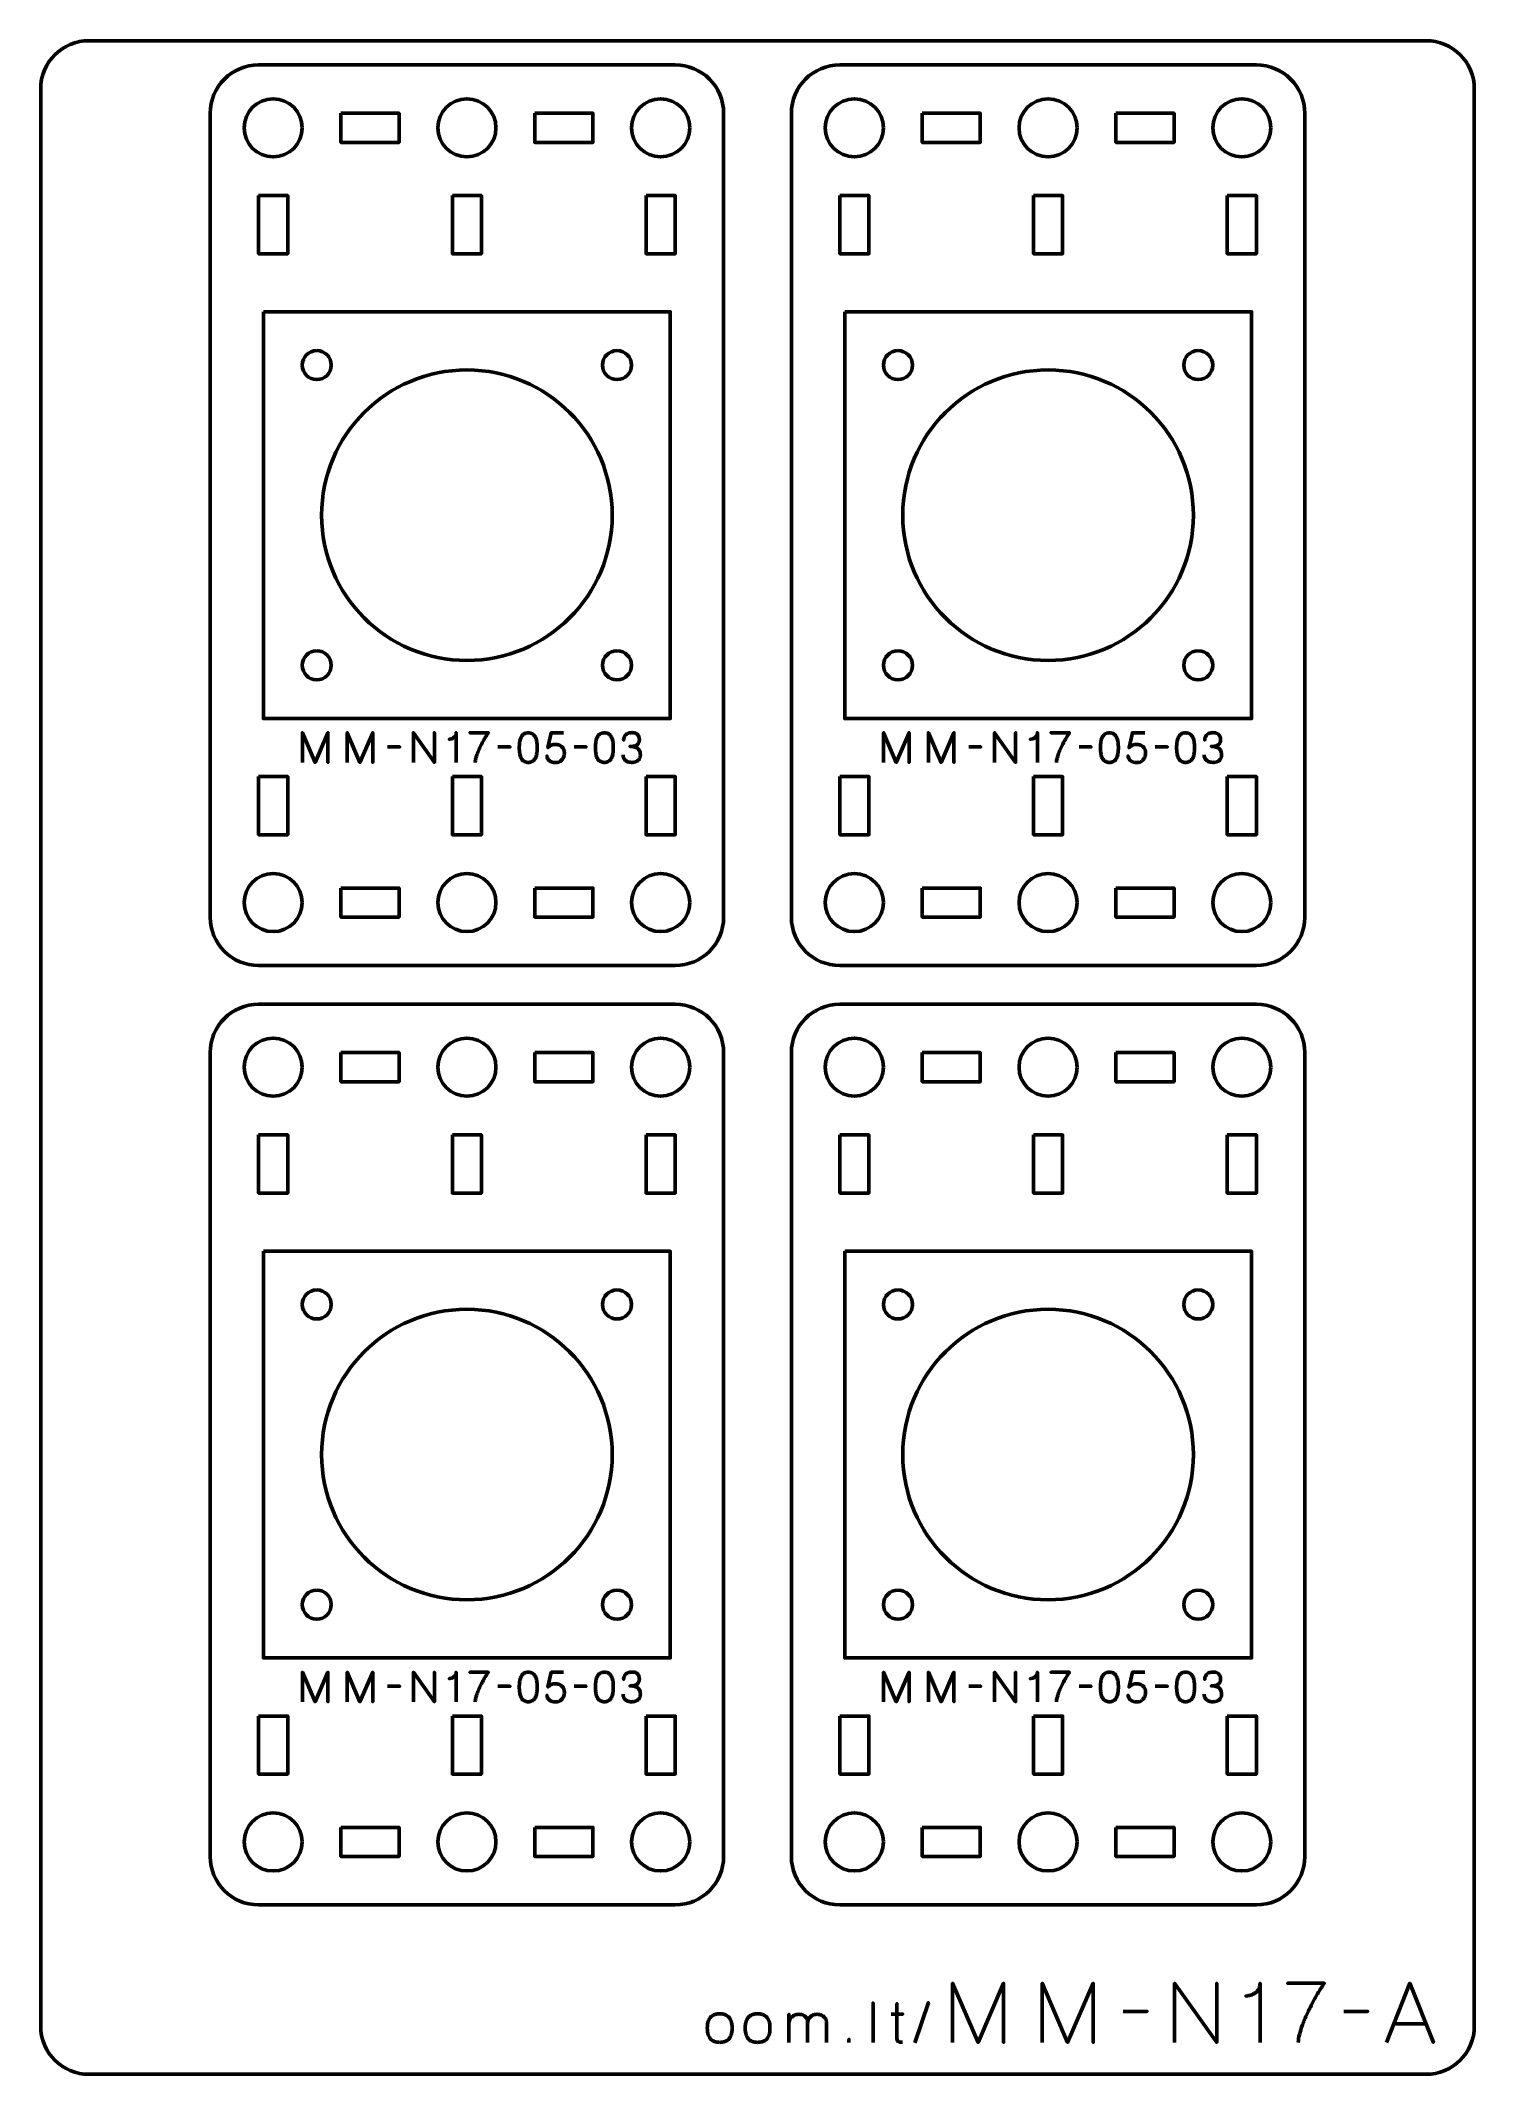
# Model space of a CAD drawing. Header units: centimetres. Extents: x -17.9 to -3.1, y -25.3 to -4.3.
import ezdxf

# ---------------------------------------------------------------- set-up
doc = ezdxf.new("R2010")
doc.units = ezdxf.units.CM
doc.header["$MEASUREMENT"] = 0
doc.layers.add('Layer 1', color=7, linetype='Continuous')

msp = doc.modelspace()

# ---------------------------------------------------------------- linework, layer by layer
at = {"layer": 'Layer 1', "color": 7, "lineweight": 53}
msp.add_open_spline([(-17.90003, -24.8499), (-17.90003, -24.8499), (-17.90003, -4.84994), (-17.90003, -4.84994), (-17.90003, -4.84994), (-17.90003, -4.57297), (-17.67694, -4.34998), (-17.39994, -4.34998), (-17.39994, -4.34998), (-17.39994, -4.34998), (-3.60007, -4.34998), (-3.60007, -4.34998), (-3.60007, -4.34998), (-3.32293, -4.34998), (-3.09997, -4.57297), (-3.09997, -4.84994), (-3.09997, -4.84994), (-3.09997, -4.84994), (-3.09997, -24.8499), (-3.09997, -24.8499), (-3.09997, -24.8499), (-3.09997, -25.1269), (-3.32293, -25.34999), (-3.60007, -25.34999), (-3.60007, -25.34999), (-3.60007, -25.34999), (-17.39994, -25.34999), (-17.39994, -25.34999), (-17.39994, -25.34999), (-17.67694, -25.34999), (-17.90003, -25.1269), (-17.90003, -24.8499)], degree=3, knots=[0, 0, 0, 0, 0.125, 0.125, 0.125, 0.125, 0.25, 0.25, 0.25, 0.25, 0.375, 0.375, 0.375, 0.375, 0.5, 0.5, 0.5, 0.5, 0.625, 0.625, 0.625, 0.625, 0.75, 0.75, 0.75, 0.75, 0.875, 0.875, 0.875, 0.875, 1, 1, 1, 1], dxfattribs=at)
at = {"layer": 'Layer 1', "color": 2, "lineweight": 53}
for points in [[(-15.64991, -4.59991), (-15.64991, -4.59991), (-11.35002, -4.59991), (-11.35002, -4.59991), (-11.35002, -4.59991), (-11.07302, -4.59991), (-10.84992, -4.82301), (-10.84992, -5.10001), (-10.84992, -5.10001), (-10.84992, -5.10001), (-10.84992, -13.39991), (-10.84992, -13.39991), (-10.84992, -13.39991), (-10.84992, -13.67691), (-11.07302, -13.90001), (-11.35002, -13.90001), (-11.35002, -13.90001), (-11.35002, -13.90001), (-15.64991, -13.90001), (-15.64991, -13.90001), (-15.64991, -13.90001), (-15.92691, -13.90001), (-16.15001, -13.67691), (-16.15001, -13.39991), (-16.15001, -13.39991), (-16.15001, -13.39991), (-16.15001, -5.10001), (-16.15001, -5.10001), (-16.15001, -5.10001), (-16.15001, -4.82301), (-15.92691, -4.59991), (-15.64991, -4.59991)], [(-9.64991, -4.59991), (-9.64991, -4.59991), (-5.35002, -4.59991), (-5.35002, -4.59991), (-5.35002, -4.59991), (-5.07302, -4.59991), (-4.84992, -4.82301), (-4.84992, -5.10001), (-4.84992, -5.10001), (-4.84992, -5.10001), (-4.84992, -13.39991), (-4.84992, -13.39991), (-4.84992, -13.39991), (-4.84992, -13.67691), (-5.07302, -13.90001), (-5.35002, -13.90001), (-5.35002, -13.90001), (-5.35002, -13.90001), (-9.64991, -13.90001), (-9.64991, -13.90001), (-9.64991, -13.90001), (-9.92691, -13.90001), (-10.15001, -13.67691), (-10.15001, -13.39991), (-10.15001, -13.39991), (-10.15001, -13.39991), (-10.15001, -5.10001), (-10.15001, -5.10001), (-10.15001, -5.10001), (-10.15001, -4.82301), (-9.92691, -4.59991), (-9.64991, -4.59991)], [(-15.64991, -14.29991), (-15.64991, -14.29991), (-11.35002, -14.29991), (-11.35002, -14.29991), (-11.35002, -14.29991), (-11.07302, -14.29991), (-10.84992, -14.52301), (-10.84992, -14.80001), (-10.84992, -14.80001), (-10.84992, -14.80001), (-10.84992, -23.09991), (-10.84992, -23.09991), (-10.84992, -23.09991), (-10.84992, -23.37691), (-11.07302, -23.60001), (-11.35002, -23.60001), (-11.35002, -23.60001), (-11.35002, -23.60001), (-15.64991, -23.60001), (-15.64991, -23.60001), (-15.64991, -23.60001), (-15.92691, -23.60001), (-16.15001, -23.37691), (-16.15001, -23.09991), (-16.15001, -23.09991), (-16.15001, -23.09991), (-16.15001, -14.80001), (-16.15001, -14.80001), (-16.15001, -14.80001), (-16.15001, -14.52301), (-15.92691, -14.29991), (-15.64991, -14.29991)], [(-9.64991, -14.29991), (-9.64991, -14.29991), (-5.35002, -14.29991), (-5.35002, -14.29991), (-5.35002, -14.29991), (-5.07302, -14.29991), (-4.84992, -14.52301), (-4.84992, -14.80001), (-4.84992, -14.80001), (-4.84992, -14.80001), (-4.84992, -23.09991), (-4.84992, -23.09991), (-4.84992, -23.09991), (-4.84992, -23.37691), (-5.07302, -23.60001), (-5.35002, -23.60001), (-5.35002, -23.60001), (-5.35002, -23.60001), (-9.64991, -23.60001), (-9.64991, -23.60001), (-9.64991, -23.60001), (-9.92691, -23.60001), (-10.15001, -23.37691), (-10.15001, -23.09991), (-10.15001, -23.09991), (-10.15001, -23.09991), (-10.15001, -14.80001), (-10.15001, -14.80001), (-10.15001, -14.80001), (-10.15001, -14.52301), (-9.92691, -14.29991), (-9.64991, -14.29991)]]:
    msp.add_open_spline(points, degree=3, knots=[0, 0, 0, 0, 0.125, 0.125, 0.125, 0.125, 0.25, 0.25, 0.25, 0.25, 0.375, 0.375, 0.375, 0.375, 0.5, 0.5, 0.5, 0.5, 0.625, 0.625, 0.625, 0.625, 0.75, 0.75, 0.75, 0.75, 0.875, 0.875, 0.875, 0.875, 1, 1, 1, 1], dxfattribs=at)
at = {"layer": 'Layer 1', "lineweight": 53}
for points in [[(-15.1999, -5.24994), (-15.1999, -5.41571), (-15.33428, -5.54994), (-15.49991, -5.54994), (-15.49991, -5.54994), (-15.66568, -5.54994), (-15.79991, -5.41571), (-15.79991, -5.24994), (-15.79991, -5.24994), (-15.79991, -5.08428), (-15.66568, -4.94994), (-15.49991, -4.94994), (-15.49991, -4.94994), (-15.33428, -4.94994), (-15.1999, -5.08428), (-15.1999, -5.24994)], [(-13.19998, -5.24994), (-13.19998, -5.41571), (-13.33432, -5.54994), (-13.49997, -5.54994), (-13.49997, -5.54994), (-13.6656, -5.54994), (-13.79998, -5.41571), (-13.79998, -5.24994), (-13.79998, -5.24994), (-13.79998, -5.08428), (-13.6656, -4.94994), (-13.49997, -4.94994), (-13.49997, -4.94994), (-13.33432, -4.94994), (-13.19998, -5.08428), (-13.19998, -5.24994)], [(-11.20001, -5.24994), (-11.20001, -5.41571), (-11.33425, -5.54994), (-11.50002, -5.54994), (-11.50002, -5.54994), (-11.66568, -5.54994), (-11.80002, -5.41571), (-11.80002, -5.24994), (-11.80002, -5.24994), (-11.80002, -5.08428), (-11.66568, -4.94994), (-11.50002, -4.94994), (-11.50002, -4.94994), (-11.33425, -4.94994), (-11.20001, -5.08428), (-11.20001, -5.24994)], [(-9.1999, -5.24994), (-9.1999, -5.41571), (-9.33428, -5.54994), (-9.49991, -5.54994), (-9.49991, -5.54994), (-9.66568, -5.54994), (-9.79991, -5.41571), (-9.79991, -5.24994), (-9.79991, -5.24994), (-9.79991, -5.08428), (-9.66568, -4.94994), (-9.49991, -4.94994), (-9.49991, -4.94994), (-9.33428, -4.94994), (-9.1999, -5.08428), (-9.1999, -5.24994)], [(-7.19998, -5.24994), (-7.19998, -5.41571), (-7.33432, -5.54994), (-7.49997, -5.54994), (-7.49997, -5.54994), (-7.6656, -5.54994), (-7.79998, -5.41571), (-7.79998, -5.24994), (-7.79998, -5.24994), (-7.79998, -5.08428), (-7.6656, -4.94994), (-7.49997, -4.94994), (-7.49997, -4.94994), (-7.33432, -4.94994), (-7.19998, -5.08428), (-7.19998, -5.24994)], [(-5.20001, -5.24994), (-5.20001, -5.41571), (-5.33425, -5.54994), (-5.50002, -5.54994), (-5.50002, -5.54994), (-5.66568, -5.54994), (-5.80002, -5.41571), (-5.80002, -5.24994), (-5.80002, -5.24994), (-5.80002, -5.08428), (-5.66568, -4.94994), (-5.50002, -4.94994), (-5.50002, -4.94994), (-5.33425, -4.94994), (-5.20001, -5.08428), (-5.20001, -5.24994)], [(-14.8, -5.10001), (-14.8, -5.10001), (-14.19999, -5.10001), (-14.19999, -5.10001), (-14.19999, -5.10001), (-14.19999, -5.10001), (-14.19999, -5.40001), (-14.19999, -5.40001), (-14.19999, -5.40001), (-14.19999, -5.40001), (-14.8, -5.40001), (-14.8, -5.40001), (-14.8, -5.40001), (-14.8, -5.40001), (-14.8, -5.10001), (-14.8, -5.10001)], [(-12.79993, -5.10001), (-12.79993, -5.10001), (-12.19993, -5.10001), (-12.19993, -5.10001), (-12.19993, -5.10001), (-12.19993, -5.10001), (-12.19993, -5.40001), (-12.19993, -5.40001), (-12.19993, -5.40001), (-12.19993, -5.40001), (-12.79993, -5.40001), (-12.79993, -5.40001), (-12.79993, -5.40001), (-12.79993, -5.40001), (-12.79993, -5.10001), (-12.79993, -5.10001)], [(-8.8, -5.10001), (-8.8, -5.10001), (-8.19999, -5.10001), (-8.19999, -5.10001), (-8.19999, -5.10001), (-8.19999, -5.10001), (-8.19999, -5.40001), (-8.19999, -5.40001), (-8.19999, -5.40001), (-8.19999, -5.40001), (-8.8, -5.40001), (-8.8, -5.40001), (-8.8, -5.40001), (-8.8, -5.40001), (-8.8, -5.10001), (-8.8, -5.10001)], [(-6.79993, -5.10001), (-6.79993, -5.10001), (-6.19993, -5.10001), (-6.19993, -5.10001), (-6.19993, -5.10001), (-6.19993, -5.10001), (-6.19993, -5.40001), (-6.19993, -5.40001), (-6.19993, -5.40001), (-6.19993, -5.40001), (-6.79993, -5.40001), (-6.79993, -5.40001), (-6.79993, -5.40001), (-6.79993, -5.40001), (-6.79993, -5.10001), (-6.79993, -5.10001)], [(-15.64998, -5.94996), (-15.64998, -5.94996), (-15.34998, -5.94996), (-15.34998, -5.94996), (-15.34998, -5.94996), (-15.34998, -5.94996), (-15.34998, -6.54996), (-15.34998, -6.54996), (-15.34998, -6.54996), (-15.34998, -6.54996), (-15.64998, -6.54996), (-15.64998, -6.54996), (-15.64998, -6.54996), (-15.64998, -6.54996), (-15.64998, -5.94996), (-15.64998, -5.94996)], [(-13.65005, -5.94996), (-13.65005, -5.94996), (-13.35005, -5.94996), (-13.35005, -5.94996), (-13.35005, -5.94996), (-13.35005, -5.94996), (-13.35005, -6.54996), (-13.35005, -6.54996), (-13.35005, -6.54996), (-13.35005, -6.54996), (-13.65005, -6.54996), (-13.65005, -6.54996), (-13.65005, -6.54996), (-13.65005, -6.54996), (-13.65005, -5.94996), (-13.65005, -5.94996)], [(-11.64995, -5.94996), (-11.64995, -5.94996), (-11.34994, -5.94996), (-11.34994, -5.94996), (-11.34994, -5.94996), (-11.34994, -5.94996), (-11.34994, -6.54996), (-11.34994, -6.54996), (-11.34994, -6.54996), (-11.34994, -6.54996), (-11.64995, -6.54996), (-11.64995, -6.54996), (-11.64995, -6.54996), (-11.64995, -6.54996), (-11.64995, -5.94996), (-11.64995, -5.94996)], [(-9.64998, -5.94996), (-9.64998, -5.94996), (-9.34998, -5.94996), (-9.34998, -5.94996), (-9.34998, -5.94996), (-9.34998, -5.94996), (-9.34998, -6.54996), (-9.34998, -6.54996), (-9.34998, -6.54996), (-9.34998, -6.54996), (-9.64998, -6.54996), (-9.64998, -6.54996), (-9.64998, -6.54996), (-9.64998, -6.54996), (-9.64998, -5.94996), (-9.64998, -5.94996)], [(-7.65005, -5.94996), (-7.65005, -5.94996), (-7.35005, -5.94996), (-7.35005, -5.94996), (-7.35005, -5.94996), (-7.35005, -5.94996), (-7.35005, -6.54996), (-7.35005, -6.54996), (-7.35005, -6.54996), (-7.35005, -6.54996), (-7.65005, -6.54996), (-7.65005, -6.54996), (-7.65005, -6.54996), (-7.65005, -6.54996), (-7.65005, -5.94996), (-7.65005, -5.94996)], [(-5.64995, -5.94996), (-5.64995, -5.94996), (-5.34994, -5.94996), (-5.34994, -5.94996), (-5.34994, -5.94996), (-5.34994, -5.94996), (-5.34994, -6.54996), (-5.34994, -6.54996), (-5.34994, -6.54996), (-5.34994, -6.54996), (-5.64995, -6.54996), (-5.64995, -6.54996), (-5.64995, -6.54996), (-5.64995, -6.54996), (-5.64995, -5.94996), (-5.64995, -5.94996)], [(-15.64998, -11.94996), (-15.64998, -11.94996), (-15.34998, -11.94996), (-15.34998, -11.94996), (-15.34998, -11.94996), (-15.34998, -11.94996), (-15.34998, -12.54996), (-15.34998, -12.54996), (-15.34998, -12.54996), (-15.34998, -12.54996), (-15.64998, -12.54996), (-15.64998, -12.54996), (-15.64998, -12.54996), (-15.64998, -12.54996), (-15.64998, -11.94996), (-15.64998, -11.94996)], [(-13.65005, -11.94996), (-13.65005, -11.94996), (-13.35005, -11.94996), (-13.35005, -11.94996), (-13.35005, -11.94996), (-13.35005, -11.94996), (-13.35005, -12.54996), (-13.35005, -12.54996), (-13.35005, -12.54996), (-13.35005, -12.54996), (-13.65005, -12.54996), (-13.65005, -12.54996), (-13.65005, -12.54996), (-13.65005, -12.54996), (-13.65005, -11.94996), (-13.65005, -11.94996)], [(-11.64995, -11.94996), (-11.64995, -11.94996), (-11.34994, -11.94996), (-11.34994, -11.94996), (-11.34994, -11.94996), (-11.34994, -11.94996), (-11.34994, -12.54996), (-11.34994, -12.54996), (-11.34994, -12.54996), (-11.34994, -12.54996), (-11.64995, -12.54996), (-11.64995, -12.54996), (-11.64995, -12.54996), (-11.64995, -12.54996), (-11.64995, -11.94996), (-11.64995, -11.94996)], [(-9.64998, -11.94996), (-9.64998, -11.94996), (-9.34998, -11.94996), (-9.34998, -11.94996), (-9.34998, -11.94996), (-9.34998, -11.94996), (-9.34998, -12.54996), (-9.34998, -12.54996), (-9.34998, -12.54996), (-9.34998, -12.54996), (-9.64998, -12.54996), (-9.64998, -12.54996), (-9.64998, -12.54996), (-9.64998, -12.54996), (-9.64998, -11.94996), (-9.64998, -11.94996)], [(-7.65005, -11.94996), (-7.65005, -11.94996), (-7.35005, -11.94996), (-7.35005, -11.94996), (-7.35005, -11.94996), (-7.35005, -11.94996), (-7.35005, -12.54996), (-7.35005, -12.54996), (-7.35005, -12.54996), (-7.35005, -12.54996), (-7.65005, -12.54996), (-7.65005, -12.54996), (-7.65005, -12.54996), (-7.65005, -12.54996), (-7.65005, -11.94996), (-7.65005, -11.94996)], [(-5.64995, -11.94996), (-5.64995, -11.94996), (-5.34994, -11.94996), (-5.34994, -11.94996), (-5.34994, -11.94996), (-5.34994, -11.94996), (-5.34994, -12.54996), (-5.34994, -12.54996), (-5.34994, -12.54996), (-5.34994, -12.54996), (-5.64995, -12.54996), (-5.64995, -12.54996), (-5.64995, -12.54996), (-5.64995, -12.54996), (-5.64995, -11.94996), (-5.64995, -11.94996)], [(-15.1999, -13.24998), (-15.1999, -13.41561), (-15.33428, -13.54998), (-15.49991, -13.54998), (-15.49991, -13.54998), (-15.66568, -13.54998), (-15.79991, -13.41561), (-15.79991, -13.24998), (-15.79991, -13.24998), (-15.79991, -13.08421), (-15.66568, -12.94998), (-15.49991, -12.94998), (-15.49991, -12.94998), (-15.33428, -12.94998), (-15.1999, -13.08421), (-15.1999, -13.24998)], [(-13.19998, -13.24998), (-13.19998, -13.41561), (-13.33432, -13.54998), (-13.49997, -13.54998), (-13.49997, -13.54998), (-13.6656, -13.54998), (-13.79998, -13.41561), (-13.79998, -13.24998), (-13.79998, -13.24998), (-13.79998, -13.08421), (-13.6656, -12.94998), (-13.49997, -12.94998), (-13.49997, -12.94998), (-13.33432, -12.94998), (-13.19998, -13.08421), (-13.19998, -13.24998)], [(-11.20001, -13.24998), (-11.20001, -13.41561), (-11.33425, -13.54998), (-11.50002, -13.54998), (-11.50002, -13.54998), (-11.66568, -13.54998), (-11.80002, -13.41561), (-11.80002, -13.24998), (-11.80002, -13.24998), (-11.80002, -13.08421), (-11.66568, -12.94998), (-11.50002, -12.94998), (-11.50002, -12.94998), (-11.33425, -12.94998), (-11.20001, -13.08421), (-11.20001, -13.24998)], [(-9.1999, -13.24998), (-9.1999, -13.41561), (-9.33428, -13.54998), (-9.49991, -13.54998), (-9.49991, -13.54998), (-9.66568, -13.54998), (-9.79991, -13.41561), (-9.79991, -13.24998), (-9.79991, -13.24998), (-9.79991, -13.08421), (-9.66568, -12.94998), (-9.49991, -12.94998), (-9.49991, -12.94998), (-9.33428, -12.94998), (-9.1999, -13.08421), (-9.1999, -13.24998)], [(-7.19998, -13.24998), (-7.19998, -13.41561), (-7.33432, -13.54998), (-7.49997, -13.54998), (-7.49997, -13.54998), (-7.6656, -13.54998), (-7.79998, -13.41561), (-7.79998, -13.24998), (-7.79998, -13.24998), (-7.79998, -13.08421), (-7.6656, -12.94998), (-7.49997, -12.94998), (-7.49997, -12.94998), (-7.33432, -12.94998), (-7.19998, -13.08421), (-7.19998, -13.24998)], [(-5.20001, -13.24998), (-5.20001, -13.41561), (-5.33425, -13.54998), (-5.50002, -13.54998), (-5.50002, -13.54998), (-5.66568, -13.54998), (-5.80002, -13.41561), (-5.80002, -13.24998), (-5.80002, -13.24998), (-5.80002, -13.08421), (-5.66568, -12.94998), (-5.50002, -12.94998), (-5.50002, -12.94998), (-5.33425, -12.94998), (-5.20001, -13.08421), (-5.20001, -13.24998)], [(-14.8, -13.09991), (-14.8, -13.09991), (-14.19999, -13.09991), (-14.19999, -13.09991), (-14.19999, -13.09991), (-14.19999, -13.09991), (-14.19999, -13.39991), (-14.19999, -13.39991), (-14.19999, -13.39991), (-14.19999, -13.39991), (-14.8, -13.39991), (-14.8, -13.39991), (-14.8, -13.39991), (-14.8, -13.39991), (-14.8, -13.09991), (-14.8, -13.09991)], [(-12.79993, -13.09991), (-12.79993, -13.09991), (-12.19993, -13.09991), (-12.19993, -13.09991), (-12.19993, -13.09991), (-12.19993, -13.09991), (-12.19993, -13.39991), (-12.19993, -13.39991), (-12.19993, -13.39991), (-12.19993, -13.39991), (-12.79993, -13.39991), (-12.79993, -13.39991), (-12.79993, -13.39991), (-12.79993, -13.39991), (-12.79993, -13.09991), (-12.79993, -13.09991)], [(-8.8, -13.09991), (-8.8, -13.09991), (-8.19999, -13.09991), (-8.19999, -13.09991), (-8.19999, -13.09991), (-8.19999, -13.09991), (-8.19999, -13.39991), (-8.19999, -13.39991), (-8.19999, -13.39991), (-8.19999, -13.39991), (-8.8, -13.39991), (-8.8, -13.39991), (-8.8, -13.39991), (-8.8, -13.39991), (-8.8, -13.09991), (-8.8, -13.09991)], [(-6.79993, -13.09991), (-6.79993, -13.09991), (-6.19993, -13.09991), (-6.19993, -13.09991), (-6.19993, -13.09991), (-6.19993, -13.09991), (-6.19993, -13.39991), (-6.19993, -13.39991), (-6.19993, -13.39991), (-6.19993, -13.39991), (-6.79993, -13.39991), (-6.79993, -13.39991), (-6.79993, -13.39991), (-6.79993, -13.39991), (-6.79993, -13.09991), (-6.79993, -13.09991)], [(-15.1999, -14.94994), (-15.1999, -15.11571), (-15.33428, -15.24994), (-15.49991, -15.24994), (-15.49991, -15.24994), (-15.66568, -15.24994), (-15.79991, -15.11571), (-15.79991, -14.94994), (-15.79991, -14.94994), (-15.79991, -14.78428), (-15.66568, -14.64994), (-15.49991, -14.64994), (-15.49991, -14.64994), (-15.33428, -14.64994), (-15.1999, -14.78428), (-15.1999, -14.94994)], [(-13.19998, -14.94994), (-13.19998, -15.11571), (-13.33432, -15.24994), (-13.49997, -15.24994), (-13.49997, -15.24994), (-13.6656, -15.24994), (-13.79998, -15.11571), (-13.79998, -14.94994), (-13.79998, -14.94994), (-13.79998, -14.78428), (-13.6656, -14.64994), (-13.49997, -14.64994), (-13.49997, -14.64994), (-13.33432, -14.64994), (-13.19998, -14.78428), (-13.19998, -14.94994)], [(-11.20001, -14.94994), (-11.20001, -15.11571), (-11.33425, -15.24994), (-11.50002, -15.24994), (-11.50002, -15.24994), (-11.66568, -15.24994), (-11.80002, -15.11571), (-11.80002, -14.94994), (-11.80002, -14.94994), (-11.80002, -14.78428), (-11.66568, -14.64994), (-11.50002, -14.64994), (-11.50002, -14.64994), (-11.33425, -14.64994), (-11.20001, -14.78428), (-11.20001, -14.94994)], [(-9.1999, -14.94994), (-9.1999, -15.11571), (-9.33428, -15.24994), (-9.49991, -15.24994), (-9.49991, -15.24994), (-9.66568, -15.24994), (-9.79991, -15.11571), (-9.79991, -14.94994), (-9.79991, -14.94994), (-9.79991, -14.78428), (-9.66568, -14.64994), (-9.49991, -14.64994), (-9.49991, -14.64994), (-9.33428, -14.64994), (-9.1999, -14.78428), (-9.1999, -14.94994)], [(-7.19998, -14.94994), (-7.19998, -15.11571), (-7.33432, -15.24994), (-7.49997, -15.24994), (-7.49997, -15.24994), (-7.6656, -15.24994), (-7.79998, -15.11571), (-7.79998, -14.94994), (-7.79998, -14.94994), (-7.79998, -14.78428), (-7.6656, -14.64994), (-7.49997, -14.64994), (-7.49997, -14.64994), (-7.33432, -14.64994), (-7.19998, -14.78428), (-7.19998, -14.94994)], [(-5.20001, -14.94994), (-5.20001, -15.11571), (-5.33425, -15.24994), (-5.50002, -15.24994), (-5.50002, -15.24994), (-5.66568, -15.24994), (-5.80002, -15.11571), (-5.80002, -14.94994), (-5.80002, -14.94994), (-5.80002, -14.78428), (-5.66568, -14.64994), (-5.50002, -14.64994), (-5.50002, -14.64994), (-5.33425, -14.64994), (-5.20001, -14.78428), (-5.20001, -14.94994)], [(-14.8, -14.80001), (-14.8, -14.80001), (-14.19999, -14.80001), (-14.19999, -14.80001), (-14.19999, -14.80001), (-14.19999, -14.80001), (-14.19999, -15.10001), (-14.19999, -15.10001), (-14.19999, -15.10001), (-14.19999, -15.10001), (-14.8, -15.10001), (-14.8, -15.10001), (-14.8, -15.10001), (-14.8, -15.10001), (-14.8, -14.80001), (-14.8, -14.80001)], [(-12.79993, -14.80001), (-12.79993, -14.80001), (-12.19993, -14.80001), (-12.19993, -14.80001), (-12.19993, -14.80001), (-12.19993, -14.80001), (-12.19993, -15.10001), (-12.19993, -15.10001), (-12.19993, -15.10001), (-12.19993, -15.10001), (-12.79993, -15.10001), (-12.79993, -15.10001), (-12.79993, -15.10001), (-12.79993, -15.10001), (-12.79993, -14.80001), (-12.79993, -14.80001)], [(-8.8, -14.80001), (-8.8, -14.80001), (-8.19999, -14.80001), (-8.19999, -14.80001), (-8.19999, -14.80001), (-8.19999, -14.80001), (-8.19999, -15.10001), (-8.19999, -15.10001), (-8.19999, -15.10001), (-8.19999, -15.10001), (-8.8, -15.10001), (-8.8, -15.10001), (-8.8, -15.10001), (-8.8, -15.10001), (-8.8, -14.80001), (-8.8, -14.80001)], [(-6.79993, -14.80001), (-6.79993, -14.80001), (-6.19993, -14.80001), (-6.19993, -14.80001), (-6.19993, -14.80001), (-6.19993, -14.80001), (-6.19993, -15.10001), (-6.19993, -15.10001), (-6.19993, -15.10001), (-6.19993, -15.10001), (-6.79993, -15.10001), (-6.79993, -15.10001), (-6.79993, -15.10001), (-6.79993, -15.10001), (-6.79993, -14.80001), (-6.79993, -14.80001)], [(-15.64998, -15.64996), (-15.64998, -15.64996), (-15.34998, -15.64996), (-15.34998, -15.64996), (-15.34998, -15.64996), (-15.34998, -15.64996), (-15.34998, -16.24996), (-15.34998, -16.24996), (-15.34998, -16.24996), (-15.34998, -16.24996), (-15.64998, -16.24996), (-15.64998, -16.24996), (-15.64998, -16.24996), (-15.64998, -16.24996), (-15.64998, -15.64996), (-15.64998, -15.64996)], [(-13.65005, -15.64996), (-13.65005, -15.64996), (-13.35005, -15.64996), (-13.35005, -15.64996), (-13.35005, -15.64996), (-13.35005, -15.64996), (-13.35005, -16.24996), (-13.35005, -16.24996), (-13.35005, -16.24996), (-13.35005, -16.24996), (-13.65005, -16.24996), (-13.65005, -16.24996), (-13.65005, -16.24996), (-13.65005, -16.24996), (-13.65005, -15.64996), (-13.65005, -15.64996)], [(-11.64995, -15.64996), (-11.64995, -15.64996), (-11.34994, -15.64996), (-11.34994, -15.64996), (-11.34994, -15.64996), (-11.34994, -15.64996), (-11.34994, -16.24996), (-11.34994, -16.24996), (-11.34994, -16.24996), (-11.34994, -16.24996), (-11.64995, -16.24996), (-11.64995, -16.24996), (-11.64995, -16.24996), (-11.64995, -16.24996), (-11.64995, -15.64996), (-11.64995, -15.64996)], [(-9.64998, -15.64996), (-9.64998, -15.64996), (-9.34998, -15.64996), (-9.34998, -15.64996), (-9.34998, -15.64996), (-9.34998, -15.64996), (-9.34998, -16.24996), (-9.34998, -16.24996), (-9.34998, -16.24996), (-9.34998, -16.24996), (-9.64998, -16.24996), (-9.64998, -16.24996), (-9.64998, -16.24996), (-9.64998, -16.24996), (-9.64998, -15.64996), (-9.64998, -15.64996)], [(-7.65005, -15.64996), (-7.65005, -15.64996), (-7.35005, -15.64996), (-7.35005, -15.64996), (-7.35005, -15.64996), (-7.35005, -15.64996), (-7.35005, -16.24996), (-7.35005, -16.24996), (-7.35005, -16.24996), (-7.35005, -16.24996), (-7.65005, -16.24996), (-7.65005, -16.24996), (-7.65005, -16.24996), (-7.65005, -16.24996), (-7.65005, -15.64996), (-7.65005, -15.64996)], [(-5.64995, -15.64996), (-5.64995, -15.64996), (-5.34994, -15.64996), (-5.34994, -15.64996), (-5.34994, -15.64996), (-5.34994, -15.64996), (-5.34994, -16.24996), (-5.34994, -16.24996), (-5.34994, -16.24996), (-5.34994, -16.24996), (-5.64995, -16.24996), (-5.64995, -16.24996), (-5.64995, -16.24996), (-5.64995, -16.24996), (-5.64995, -15.64996), (-5.64995, -15.64996)], [(-15.64998, -21.64996), (-15.64998, -21.64996), (-15.34998, -21.64996), (-15.34998, -21.64996), (-15.34998, -21.64996), (-15.34998, -21.64996), (-15.34998, -22.24996), (-15.34998, -22.24996), (-15.34998, -22.24996), (-15.34998, -22.24996), (-15.64998, -22.24996), (-15.64998, -22.24996), (-15.64998, -22.24996), (-15.64998, -22.24996), (-15.64998, -21.64996), (-15.64998, -21.64996)], [(-13.65005, -21.64996), (-13.65005, -21.64996), (-13.35005, -21.64996), (-13.35005, -21.64996), (-13.35005, -21.64996), (-13.35005, -21.64996), (-13.35005, -22.24996), (-13.35005, -22.24996), (-13.35005, -22.24996), (-13.35005, -22.24996), (-13.65005, -22.24996), (-13.65005, -22.24996), (-13.65005, -22.24996), (-13.65005, -22.24996), (-13.65005, -21.64996), (-13.65005, -21.64996)], [(-11.64995, -21.64996), (-11.64995, -21.64996), (-11.34994, -21.64996), (-11.34994, -21.64996), (-11.34994, -21.64996), (-11.34994, -21.64996), (-11.34994, -22.24996), (-11.34994, -22.24996), (-11.34994, -22.24996), (-11.34994, -22.24996), (-11.64995, -22.24996), (-11.64995, -22.24996), (-11.64995, -22.24996), (-11.64995, -22.24996), (-11.64995, -21.64996), (-11.64995, -21.64996)], [(-9.64998, -21.64996), (-9.64998, -21.64996), (-9.34998, -21.64996), (-9.34998, -21.64996), (-9.34998, -21.64996), (-9.34998, -21.64996), (-9.34998, -22.24996), (-9.34998, -22.24996), (-9.34998, -22.24996), (-9.34998, -22.24996), (-9.64998, -22.24996), (-9.64998, -22.24996), (-9.64998, -22.24996), (-9.64998, -22.24996), (-9.64998, -21.64996), (-9.64998, -21.64996)], [(-7.65005, -21.64996), (-7.65005, -21.64996), (-7.35005, -21.64996), (-7.35005, -21.64996), (-7.35005, -21.64996), (-7.35005, -21.64996), (-7.35005, -22.24996), (-7.35005, -22.24996), (-7.35005, -22.24996), (-7.35005, -22.24996), (-7.65005, -22.24996), (-7.65005, -22.24996), (-7.65005, -22.24996), (-7.65005, -22.24996), (-7.65005, -21.64996), (-7.65005, -21.64996)], [(-5.64995, -21.64996), (-5.64995, -21.64996), (-5.34994, -21.64996), (-5.34994, -21.64996), (-5.34994, -21.64996), (-5.34994, -21.64996), (-5.34994, -22.24996), (-5.34994, -22.24996), (-5.34994, -22.24996), (-5.34994, -22.24996), (-5.64995, -22.24996), (-5.64995, -22.24996), (-5.64995, -22.24996), (-5.64995, -22.24996), (-5.64995, -21.64996), (-5.64995, -21.64996)], [(-15.1999, -22.94998), (-15.1999, -23.11561), (-15.33428, -23.24998), (-15.49991, -23.24998), (-15.49991, -23.24998), (-15.66568, -23.24998), (-15.79991, -23.11561), (-15.79991, -22.94998), (-15.79991, -22.94998), (-15.79991, -22.78421), (-15.66568, -22.64998), (-15.49991, -22.64998), (-15.49991, -22.64998), (-15.33428, -22.64998), (-15.1999, -22.78421), (-15.1999, -22.94998)], [(-13.19998, -22.94998), (-13.19998, -23.11561), (-13.33432, -23.24998), (-13.49997, -23.24998), (-13.49997, -23.24998), (-13.6656, -23.24998), (-13.79998, -23.11561), (-13.79998, -22.94998), (-13.79998, -22.94998), (-13.79998, -22.78421), (-13.6656, -22.64998), (-13.49997, -22.64998), (-13.49997, -22.64998), (-13.33432, -22.64998), (-13.19998, -22.78421), (-13.19998, -22.94998)], [(-11.20001, -22.94998), (-11.20001, -23.11561), (-11.33425, -23.24998), (-11.50002, -23.24998), (-11.50002, -23.24998), (-11.66568, -23.24998), (-11.80002, -23.11561), (-11.80002, -22.94998), (-11.80002, -22.94998), (-11.80002, -22.78421), (-11.66568, -22.64998), (-11.50002, -22.64998), (-11.50002, -22.64998), (-11.33425, -22.64998), (-11.20001, -22.78421), (-11.20001, -22.94998)], [(-9.1999, -22.94998), (-9.1999, -23.11561), (-9.33428, -23.24998), (-9.49991, -23.24998), (-9.49991, -23.24998), (-9.66568, -23.24998), (-9.79991, -23.11561), (-9.79991, -22.94998), (-9.79991, -22.94998), (-9.79991, -22.78421), (-9.66568, -22.64998), (-9.49991, -22.64998), (-9.49991, -22.64998), (-9.33428, -22.64998), (-9.1999, -22.78421), (-9.1999, -22.94998)], [(-7.19998, -22.94998), (-7.19998, -23.11561), (-7.33432, -23.24998), (-7.49997, -23.24998), (-7.49997, -23.24998), (-7.6656, -23.24998), (-7.79998, -23.11561), (-7.79998, -22.94998), (-7.79998, -22.94998), (-7.79998, -22.78421), (-7.6656, -22.64998), (-7.49997, -22.64998), (-7.49997, -22.64998), (-7.33432, -22.64998), (-7.19998, -22.78421), (-7.19998, -22.94998)], [(-5.20001, -22.94998), (-5.20001, -23.11561), (-5.33425, -23.24998), (-5.50002, -23.24998), (-5.50002, -23.24998), (-5.66568, -23.24998), (-5.80002, -23.11561), (-5.80002, -22.94998), (-5.80002, -22.94998), (-5.80002, -22.78421), (-5.66568, -22.64998), (-5.50002, -22.64998), (-5.50002, -22.64998), (-5.33425, -22.64998), (-5.20001, -22.78421), (-5.20001, -22.94998)], [(-14.8, -22.79991), (-14.8, -22.79991), (-14.19999, -22.79991), (-14.19999, -22.79991), (-14.19999, -22.79991), (-14.19999, -22.79991), (-14.19999, -23.09991), (-14.19999, -23.09991), (-14.19999, -23.09991), (-14.19999, -23.09991), (-14.8, -23.09991), (-14.8, -23.09991), (-14.8, -23.09991), (-14.8, -23.09991), (-14.8, -22.79991), (-14.8, -22.79991)], [(-12.79993, -22.79991), (-12.79993, -22.79991), (-12.19993, -22.79991), (-12.19993, -22.79991), (-12.19993, -22.79991), (-12.19993, -22.79991), (-12.19993, -23.09991), (-12.19993, -23.09991), (-12.19993, -23.09991), (-12.19993, -23.09991), (-12.79993, -23.09991), (-12.79993, -23.09991), (-12.79993, -23.09991), (-12.79993, -23.09991), (-12.79993, -22.79991), (-12.79993, -22.79991)], [(-8.8, -22.79991), (-8.8, -22.79991), (-8.19999, -22.79991), (-8.19999, -22.79991), (-8.19999, -22.79991), (-8.19999, -22.79991), (-8.19999, -23.09991), (-8.19999, -23.09991), (-8.19999, -23.09991), (-8.19999, -23.09991), (-8.8, -23.09991), (-8.8, -23.09991), (-8.8, -23.09991), (-8.8, -23.09991), (-8.8, -22.79991), (-8.8, -22.79991)], [(-6.79993, -22.79991), (-6.79993, -22.79991), (-6.19993, -22.79991), (-6.19993, -22.79991), (-6.19993, -22.79991), (-6.19993, -22.79991), (-6.19993, -23.09991), (-6.19993, -23.09991), (-6.19993, -23.09991), (-6.19993, -23.09991), (-6.79993, -23.09991), (-6.79993, -23.09991), (-6.79993, -23.09991), (-6.79993, -23.09991), (-6.79993, -22.79991), (-6.79993, -22.79991)]]:
    msp.add_open_spline(points, degree=3, knots=[0, 0, 0, 0, 0.25, 0.25, 0.25, 0.25, 0.5, 0.5, 0.5, 0.5, 0.75, 0.75, 0.75, 0.75, 1, 1, 1, 1], dxfattribs=at)
at = {"layer": 'Layer 1', "color": 30, "lineweight": 53}
for points, knots in [([(-15.60001, -7.14999), (-15.60001, -7.14999), (-11.40001, -7.14999), (-11.40001, -7.14999), (-11.40001, -7.14999), (-11.40001, -7.14999), (-11.40001, -11.34999), (-11.40001, -11.34999), (-11.40001, -11.34999), (-11.40001, -11.34999), (-15.60001, -11.34999), (-15.60001, -11.34999), (-15.60001, -11.34999), (-15.60001, -11.34999), (-15.60001, -7.14999), (-15.60001, -7.14999)], [0, 0, 0, 0, 0.25, 0.25, 0.25, 0.25, 0.5, 0.5, 0.5, 0.5, 0.75, 0.75, 0.75, 0.75, 1, 1, 1, 1]), ([(-9.60001, -7.14999), (-9.60001, -7.14999), (-5.40001, -7.14999), (-5.40001, -7.14999), (-5.40001, -7.14999), (-5.40001, -7.14999), (-5.40001, -11.34999), (-5.40001, -11.34999), (-5.40001, -11.34999), (-5.40001, -11.34999), (-9.60001, -11.34999), (-9.60001, -11.34999), (-9.60001, -11.34999), (-9.60001, -11.34999), (-9.60001, -7.14999), (-9.60001, -7.14999)], [0, 0, 0, 0, 0.25, 0.25, 0.25, 0.25, 0.5, 0.5, 0.5, 0.5, 0.75, 0.75, 0.75, 0.75, 1, 1, 1, 1]), ([(-15.19816, -11.80258), (-15.19816, -11.80258), (-15.19816, -11.49736), (-15.19816, -11.49736), (-15.19816, -11.49736), (-15.19816, -11.49736), (-15.06693, -11.80258), (-15.06693, -11.80258), (-15.06693, -11.80258), (-15.06693, -11.80258), (-14.93527, -11.49736), (-14.93527, -11.49736), (-14.93527, -11.49736), (-14.93527, -11.49736), (-14.93527, -11.80258), (-14.93527, -11.80258), (-14.93527, -11.80258), (-14.93527, -11.80258), (-14.93527, -11.49736), (-14.93527, -11.49736), (-14.93527, -11.49736), (-14.93527, -11.49736), (-15.06693, -11.80258), (-15.06693, -11.80258), (-15.06693, -11.80258), (-15.06693, -11.80258), (-15.19816, -11.49736), (-15.19816, -11.49736), (-15.19816, -11.49736), (-15.19816, -11.49736), (-15.19816, -11.80258), (-15.19816, -11.80258)], [0, 0, 0, 0, 0.125, 0.125, 0.125, 0.125, 0.25, 0.25, 0.25, 0.25, 0.375, 0.375, 0.375, 0.375, 0.5, 0.5, 0.5, 0.5, 0.625, 0.625, 0.625, 0.625, 0.75, 0.75, 0.75, 0.75, 0.875, 0.875, 0.875, 0.875, 1, 1, 1, 1]), ([(-14.73546, -11.80258), (-14.73546, -11.80258), (-14.73546, -11.49736), (-14.73546, -11.49736), (-14.73546, -11.49736), (-14.73546, -11.49736), (-14.60423, -11.80258), (-14.60423, -11.80258), (-14.60423, -11.80258), (-14.60423, -11.80258), (-14.47257, -11.49736), (-14.47257, -11.49736), (-14.47257, -11.49736), (-14.47257, -11.49736), (-14.47257, -11.80258), (-14.47257, -11.80258), (-14.47257, -11.80258), (-14.47257, -11.80258), (-14.47257, -11.49736), (-14.47257, -11.49736), (-14.47257, -11.49736), (-14.47257, -11.49736), (-14.60423, -11.80258), (-14.60423, -11.80258), (-14.60423, -11.80258), (-14.60423, -11.80258), (-14.73546, -11.49736), (-14.73546, -11.49736), (-14.73546, -11.49736), (-14.73546, -11.49736), (-14.73546, -11.80258), (-14.73546, -11.80258)], [0, 0, 0, 0, 0.125, 0.125, 0.125, 0.125, 0.25, 0.25, 0.25, 0.25, 0.375, 0.375, 0.375, 0.375, 0.5, 0.5, 0.5, 0.5, 0.625, 0.625, 0.625, 0.625, 0.75, 0.75, 0.75, 0.75, 0.875, 0.875, 0.875, 0.875, 1, 1, 1, 1]), ([(-14.05263, -11.80258), (-14.05263, -11.80258), (-14.05263, -11.49736), (-14.05263, -11.49736), (-14.05263, -11.49736), (-14.05263, -11.49736), (-13.83504, -11.80258), (-13.83504, -11.80258), (-13.83504, -11.80258), (-13.83504, -11.80258), (-13.83504, -11.49736), (-13.83504, -11.49736), (-13.83504, -11.49736), (-13.83504, -11.49736), (-13.83504, -11.80258), (-13.83504, -11.80258), (-13.83504, -11.80258), (-13.83504, -11.80258), (-14.05263, -11.49736), (-14.05263, -11.49736), (-14.05263, -11.49736), (-14.05263, -11.49736), (-14.05263, -11.80258), (-14.05263, -11.80258)], [0, 0, 0, 0, 0.16666667, 0.16666667, 0.16666667, 0.16666667, 0.33333333, 0.33333333, 0.33333333, 0.33333333, 0.5, 0.5, 0.5, 0.5, 0.66666667, 0.66666667, 0.66666667, 0.66666667, 0.83333333, 0.83333333, 0.83333333, 0.83333333, 1, 1, 1, 1]), ([(-13.61109, -11.80258), (-13.61109, -11.80258), (-13.61109, -11.49736), (-13.61109, -11.49736), (-13.61109, -11.49736), (-13.61116, -11.50773), (-13.613, -11.51662), (-13.61653, -11.52403), (-13.61653, -11.52403), (-13.61998, -11.53151), (-13.62457, -11.53765), (-13.63021, -11.54258), (-13.63021, -11.54258), (-13.63586, -11.54752), (-13.64193, -11.55147), (-13.64842, -11.55444), (-13.64842, -11.55444), (-13.65491, -11.55733), (-13.66119, -11.55952), (-13.66726, -11.56086), (-13.66726, -11.56086), (-13.67339, -11.56227), (-13.67862, -11.56312), (-13.68306, -11.5634), (-13.68306, -11.5634), (-13.67862, -11.56312), (-13.67339, -11.56227), (-13.66726, -11.56086), (-13.66726, -11.56086), (-13.66119, -11.55952), (-13.65491, -11.55733), (-13.64842, -11.55444), (-13.64842, -11.55444), (-13.64193, -11.55147), (-13.63586, -11.54752), (-13.63021, -11.54258), (-13.63021, -11.54258), (-13.62457, -11.53765), (-13.61998, -11.53151), (-13.61653, -11.52403), (-13.61653, -11.52403), (-13.613, -11.51662), (-13.61116, -11.50773), (-13.61109, -11.49736), (-13.61109, -11.49736), (-13.61109, -11.49736), (-13.61109, -11.80258), (-13.61109, -11.80258)], [0, 0, 0, 0, 0.08333333, 0.08333333, 0.08333333, 0.08333333, 0.16666667, 0.16666667, 0.16666667, 0.16666667, 0.25, 0.25, 0.25, 0.25, 0.33333333, 0.33333333, 0.33333333, 0.33333333, 0.41666667, 0.41666667, 0.41666667, 0.41666667, 0.5, 0.5, 0.5, 0.5, 0.58333333, 0.58333333, 0.58333333, 0.58333333, 0.66666667, 0.66666667, 0.66666667, 0.66666667, 0.75, 0.75, 0.75, 0.75, 0.83333333, 0.83333333, 0.83333333, 0.83333333, 0.91666667, 0.91666667, 0.91666667, 0.91666667, 1, 1, 1, 1]), ([(-13.41383, -11.80258), (-13.41362, -11.7908), (-13.41157, -11.77718), (-13.40769, -11.76166), (-13.40769, -11.76166), (-13.40381, -11.74607), (-13.39852, -11.72927), (-13.39181, -11.71128), (-13.39181, -11.71128), (-13.38511, -11.69329), (-13.37735, -11.6748), (-13.3686, -11.65568), (-13.3686, -11.65568), (-13.35992, -11.63656), (-13.35054, -11.61766), (-13.34059, -11.59882), (-13.34059, -11.59882), (-13.33064, -11.57998), (-13.32048, -11.56192), (-13.31011, -11.54463), (-13.31011, -11.54463), (-13.29974, -11.52742), (-13.28958, -11.51168), (-13.27963, -11.49736), (-13.27963, -11.49736), (-13.27963, -11.49736), (-13.46886, -11.49736), (-13.46886, -11.49736), (-13.46886, -11.49736), (-13.46886, -11.49736), (-13.27963, -11.49736), (-13.27963, -11.49736), (-13.27963, -11.49736), (-13.28958, -11.51168), (-13.29974, -11.52742), (-13.31011, -11.54463), (-13.31011, -11.54463), (-13.32048, -11.56192), (-13.33064, -11.57998), (-13.34059, -11.59882), (-13.34059, -11.59882), (-13.35054, -11.61766), (-13.35992, -11.63656), (-13.3686, -11.65568), (-13.3686, -11.65568), (-13.37735, -11.6748), (-13.38511, -11.69329), (-13.39181, -11.71128), (-13.39181, -11.71128), (-13.39852, -11.72927), (-13.40381, -11.74607), (-13.40769, -11.76166), (-13.40769, -11.76166), (-13.41157, -11.77718), (-13.41362, -11.7908), (-13.41383, -11.80258)], [0, 0, 0, 0, 0.07142857, 0.07142857, 0.07142857, 0.07142857, 0.14285714, 0.14285714, 0.14285714, 0.14285714, 0.21428571, 0.21428571, 0.21428571, 0.21428571, 0.28571429, 0.28571429, 0.28571429, 0.28571429, 0.35714286, 0.35714286, 0.35714286, 0.35714286, 0.42857143, 0.42857143, 0.42857143, 0.42857143, 0.5, 0.5, 0.5, 0.5, 0.57142857, 0.57142857, 0.57142857, 0.57142857, 0.64285714, 0.64285714, 0.64285714, 0.64285714, 0.71428571, 0.71428571, 0.71428571, 0.71428571, 0.78571429, 0.78571429, 0.78571429, 0.78571429, 0.85714286, 0.85714286, 0.85714286, 0.85714286, 0.92857143, 0.92857143, 0.92857143, 0.92857143, 1, 1, 1, 1]), ([(-12.86688, -11.80258), (-12.85207, -11.80251), (-12.8393, -11.7999), (-12.82864, -11.79482), (-12.82864, -11.79482), (-12.81806, -11.78974), (-12.80924, -11.78247), (-12.80219, -11.77323), (-12.80219, -11.77323), (-12.7952, -11.76392), (-12.7897, -11.75291), (-12.78561, -11.74021), (-12.78561, -11.74021), (-12.78158, -11.72751), (-12.77869, -11.71361), (-12.77707, -11.69837), (-12.77707, -11.69837), (-12.77537, -11.68313), (-12.77453, -11.66711), (-12.7746, -11.65018), (-12.7746, -11.65018), (-12.77453, -11.63332), (-12.77537, -11.6173), (-12.77707, -11.60213), (-12.77707, -11.60213), (-12.77869, -11.58696), (-12.78158, -11.57299), (-12.78561, -11.56029), (-12.78561, -11.56029), (-12.7897, -11.54766), (-12.7952, -11.53666), (-12.80219, -11.52727), (-12.80219, -11.52727), (-12.80924, -11.51796), (-12.81806, -11.51069), (-12.82864, -11.50561), (-12.82864, -11.50561), (-12.8393, -11.50046), (-12.85207, -11.49785), (-12.86688, -11.49778), (-12.86688, -11.49778), (-12.8817, -11.49785), (-12.89447, -11.50046), (-12.90513, -11.50561), (-12.90513, -11.50561), (-12.91571, -11.51069), (-12.92453, -11.51796), (-12.93158, -11.52727), (-12.93158, -11.52727), (-12.93857, -11.53666), (-12.94407, -11.54766), (-12.94816, -11.56029), (-12.94816, -11.56029), (-12.95219, -11.57299), (-12.95508, -11.58696), (-12.9567, -11.60213), (-12.9567, -11.60213), (-12.95839, -11.6173), (-12.95924, -11.63332), (-12.95917, -11.65018), (-12.95917, -11.65018), (-12.95924, -11.66711), (-12.95839, -11.68313), (-12.9567, -11.69837), (-12.9567, -11.69837), (-12.95508, -11.71361), (-12.95219, -11.72751), (-12.94816, -11.74021), (-12.94816, -11.74021), (-12.94407, -11.75291), (-12.93857, -11.76392), (-12.93158, -11.77323), (-12.93158, -11.77323), (-12.92453, -11.78247), (-12.91571, -11.78974), (-12.90513, -11.79482), (-12.90513, -11.79482), (-12.89447, -11.7999), (-12.8817, -11.80251), (-12.86688, -11.80258)], [0, 0, 0, 0, 0.05, 0.05, 0.05, 0.05, 0.1, 0.1, 0.1, 0.1, 0.15, 0.15, 0.15, 0.15, 0.2, 0.2, 0.2, 0.2, 0.25, 0.25, 0.25, 0.25, 0.3, 0.3, 0.3, 0.3, 0.35, 0.35, 0.35, 0.35, 0.4, 0.4, 0.4, 0.4, 0.45, 0.45, 0.45, 0.45, 0.5, 0.5, 0.5, 0.5, 0.55, 0.55, 0.55, 0.55, 0.6, 0.6, 0.6, 0.6, 0.65, 0.65, 0.65, 0.65, 0.7, 0.7, 0.7, 0.7, 0.75, 0.75, 0.75, 0.75, 0.8, 0.8, 0.8, 0.8, 0.85, 0.85, 0.85, 0.85, 0.9, 0.9, 0.9, 0.9, 0.95, 0.95, 0.95, 0.95, 1, 1, 1, 1]), ([(-12.86688, -11.80258), (-12.85207, -11.80251), (-12.8393, -11.7999), (-12.82864, -11.79482), (-12.82864, -11.79482), (-12.81806, -11.78974), (-12.80924, -11.78247), (-12.80219, -11.77323), (-12.80219, -11.77323), (-12.7952, -11.76392), (-12.7897, -11.75291), (-12.78561, -11.74021), (-12.78561, -11.74021), (-12.78158, -11.72751), (-12.77869, -11.71361), (-12.77707, -11.69837), (-12.77707, -11.69837), (-12.77537, -11.68313), (-12.77453, -11.66711), (-12.7746, -11.65018), (-12.7746, -11.65018), (-12.77453, -11.63332), (-12.77537, -11.6173), (-12.77707, -11.60213), (-12.77707, -11.60213), (-12.77869, -11.58696), (-12.78158, -11.57299), (-12.78561, -11.56029), (-12.78561, -11.56029), (-12.7897, -11.54766), (-12.7952, -11.53666), (-12.80219, -11.52727), (-12.80219, -11.52727), (-12.80924, -11.51796), (-12.81806, -11.51069), (-12.82864, -11.50561), (-12.82864, -11.50561), (-12.8393, -11.50046), (-12.85207, -11.49785), (-12.86688, -11.49778), (-12.86688, -11.49778), (-12.8817, -11.49785), (-12.89447, -11.50046), (-12.90513, -11.50561), (-12.90513, -11.50561), (-12.91571, -11.51069), (-12.92453, -11.51796), (-12.93158, -11.52727), (-12.93158, -11.52727), (-12.93857, -11.53666), (-12.94407, -11.54766), (-12.94816, -11.56029), (-12.94816, -11.56029), (-12.95219, -11.57299), (-12.95508, -11.58696), (-12.9567, -11.60213), (-12.9567, -11.60213), (-12.95839, -11.6173), (-12.95924, -11.63332), (-12.95917, -11.65018), (-12.95917, -11.65018), (-12.95924, -11.66711), (-12.95839, -11.68313), (-12.9567, -11.69837), (-12.9567, -11.69837), (-12.95508, -11.71361), (-12.95219, -11.72751), (-12.94816, -11.74021), (-12.94816, -11.74021), (-12.94407, -11.75291), (-12.93857, -11.76392), (-12.93158, -11.77323), (-12.93158, -11.77323), (-12.92453, -11.78247), (-12.91571, -11.78974), (-12.90513, -11.79482), (-12.90513, -11.79482), (-12.89447, -11.7999), (-12.8817, -11.80251), (-12.86688, -11.80258)], [0, 0, 0, 0, 0.05, 0.05, 0.05, 0.05, 0.1, 0.1, 0.1, 0.1, 0.15, 0.15, 0.15, 0.15, 0.2, 0.2, 0.2, 0.2, 0.25, 0.25, 0.25, 0.25, 0.3, 0.3, 0.3, 0.3, 0.35, 0.35, 0.35, 0.35, 0.4, 0.4, 0.4, 0.4, 0.45, 0.45, 0.45, 0.45, 0.5, 0.5, 0.5, 0.5, 0.55, 0.55, 0.55, 0.55, 0.6, 0.6, 0.6, 0.6, 0.65, 0.65, 0.65, 0.65, 0.7, 0.7, 0.7, 0.7, 0.75, 0.75, 0.75, 0.75, 0.8, 0.8, 0.8, 0.8, 0.85, 0.85, 0.85, 0.85, 0.9, 0.9, 0.9, 0.9, 0.95, 0.95, 0.95, 0.95, 1, 1, 1, 1]), ([(-12.50282, -11.49736), (-12.50282, -11.49736), (-12.62982, -11.49736), (-12.62982, -11.49736), (-12.62982, -11.49736), (-12.62982, -11.49736), (-12.66369, -11.64891), (-12.66369, -11.64891), (-12.66369, -11.64891), (-12.65776, -11.64383), (-12.65212, -11.63925), (-12.64668, -11.63522), (-12.64668, -11.63522), (-12.64132, -11.6312), (-12.63568, -11.62782), (-12.62968, -11.62499), (-12.62968, -11.62499), (-12.62375, -11.62217), (-12.61698, -11.62005), (-12.60936, -11.61857), (-12.60936, -11.61857), (-12.60181, -11.61709), (-12.59278, -11.61631), (-12.58241, -11.61631), (-12.58241, -11.61631), (-12.57394, -11.61631), (-12.56547, -11.61744), (-12.55701, -11.61977), (-12.55701, -11.61977), (-12.54854, -11.62203), (-12.5405, -11.62549), (-12.53288, -11.63007), (-12.53288, -11.63007), (-12.52519, -11.63473), (-12.51841, -11.64052), (-12.51249, -11.6475), (-12.51249, -11.6475), (-12.50649, -11.65449), (-12.50176, -11.66267), (-12.49838, -11.67205), (-12.49838, -11.67205), (-12.49492, -11.68144), (-12.49316, -11.69209), (-12.49309, -11.70394), (-12.49309, -11.70394), (-12.49301, -11.70832), (-12.49351, -11.71382), (-12.4945, -11.72031), (-12.4945, -11.72031), (-12.49541, -11.7268), (-12.49711, -11.73386), (-12.49951, -11.74134), (-12.49951, -11.74134), (-12.5019, -11.74882), (-12.50529, -11.75623), (-12.50959, -11.76356), (-12.50959, -11.76356), (-12.5139, -11.7709), (-12.5194, -11.7776), (-12.52603, -11.78367), (-12.52603, -11.78367), (-12.53267, -11.78974), (-12.54071, -11.79461), (-12.55009, -11.79828), (-12.55009, -11.79828), (-12.55955, -11.80187), (-12.57063, -11.80378), (-12.58325, -11.80385), (-12.58325, -11.80385), (-12.59835, -11.80378), (-12.61105, -11.80216), (-12.62135, -11.79912), (-12.62135, -11.79912), (-12.63166, -11.79602), (-12.64005, -11.792), (-12.64654, -11.78692), (-12.64654, -11.78692), (-12.6531, -11.78184), (-12.65818, -11.77626), (-12.66185, -11.7702), (-12.66185, -11.7702), (-12.66552, -11.76413), (-12.66827, -11.75806), (-12.67011, -11.75199), (-12.67011, -11.75199), (-12.67194, -11.74592), (-12.67335, -11.74035), (-12.67427, -11.73527), (-12.67427, -11.73527), (-12.67335, -11.74035), (-12.67194, -11.74592), (-12.67011, -11.75199), (-12.67011, -11.75199), (-12.66827, -11.75806), (-12.66552, -11.76413), (-12.66185, -11.7702), (-12.66185, -11.7702), (-12.65818, -11.77626), (-12.6531, -11.78184), (-12.64654, -11.78692), (-12.64654, -11.78692), (-12.64005, -11.792), (-12.63166, -11.79602), (-12.62135, -11.79912), (-12.62135, -11.79912), (-12.61105, -11.80216), (-12.59835, -11.80378), (-12.58325, -11.80385), (-12.58325, -11.80385), (-12.57063, -11.80378), (-12.55955, -11.80187), (-12.55009, -11.79828), (-12.55009, -11.79828), (-12.54071, -11.79461), (-12.53267, -11.78974), (-12.52603, -11.78367), (-12.52603, -11.78367), (-12.5194, -11.7776), (-12.5139, -11.7709), (-12.50959, -11.76356), (-12.50959, -11.76356), (-12.50529, -11.75623), (-12.5019, -11.74882), (-12.49951, -11.74134), (-12.49951, -11.74134), (-12.49711, -11.73386), (-12.49541, -11.7268), (-12.4945, -11.72031), (-12.4945, -11.72031), (-12.49351, -11.71382), (-12.49301, -11.70832), (-12.49309, -11.70394), (-12.49309, -11.70394), (-12.49316, -11.69209), (-12.49492, -11.68144), (-12.49838, -11.67205), (-12.49838, -11.67205), (-12.50176, -11.66267), (-12.50649, -11.65449), (-12.51249, -11.6475), (-12.51249, -11.6475), (-12.51841, -11.64052), (-12.52519, -11.63473), (-12.53288, -11.63007), (-12.53288, -11.63007), (-12.5405, -11.62549), (-12.54854, -11.62203), (-12.55701, -11.61977), (-12.55701, -11.61977), (-12.56547, -11.61744), (-12.57394, -11.61631), (-12.58241, -11.61631), (-12.58241, -11.61631), (-12.59278, -11.61631), (-12.60181, -11.61709), (-12.60936, -11.61857), (-12.60936, -11.61857), (-12.61698, -11.62005), (-12.62375, -11.62217), (-12.62968, -11.62499), (-12.62968, -11.62499), (-12.63568, -11.62782), (-12.64132, -11.6312), (-12.64668, -11.63522), (-12.64668, -11.63522), (-12.65212, -11.63925), (-12.65776, -11.64383), (-12.66369, -11.64891), (-12.66369, -11.64891), (-12.66369, -11.64891), (-12.62982, -11.49736), (-12.62982, -11.49736), (-12.62982, -11.49736), (-12.62982, -11.49736), (-12.50282, -11.49736), (-12.50282, -11.49736)], [0, 0, 0, 0, 0.02272727, 0.02272727, 0.02272727, 0.02272727, 0.04545455, 0.04545455, 0.04545455, 0.04545455, 0.06818182, 0.06818182, 0.06818182, 0.06818182, 0.09090909, 0.09090909, 0.09090909, 0.09090909, 0.11363636, 0.11363636, 0.11363636, 0.11363636, 0.13636364, 0.13636364, 0.13636364, 0.13636364, 0.15909091, 0.15909091, 0.15909091, 0.15909091, 0.18181818, 0.18181818, 0.18181818, 0.18181818, 0.20454545, 0.20454545, 0.20454545, 0.20454545, 0.22727273, 0.22727273, 0.22727273, 0.22727273, 0.25, 0.25, 0.25, 0.25, 0.27272727, 0.27272727, 0.27272727, 0.27272727, 0.29545455, 0.29545455, 0.29545455, 0.29545455, 0.31818182, 0.31818182, 0.31818182, 0.31818182, 0.34090909, 0.34090909, 0.34090909, 0.34090909, 0.36363636, 0.36363636, 0.36363636, 0.36363636, 0.38636364, 0.38636364, 0.38636364, 0.38636364, 0.40909091, 0.40909091, 0.40909091, 0.40909091, 0.43181818, 0.43181818, 0.43181818, 0.43181818, 0.45454545, 0.45454545, 0.45454545, 0.45454545, 0.47727273, 0.47727273, 0.47727273, 0.47727273, 0.5, 0.5, 0.5, 0.5, 0.52272727, 0.52272727, 0.52272727, 0.52272727, 0.54545455, 0.54545455, 0.54545455, 0.54545455, 0.56818182, 0.56818182, 0.56818182, 0.56818182, 0.59090909, 0.59090909, 0.59090909, 0.59090909, 0.61363636, 0.61363636, 0.61363636, 0.61363636, 0.63636364, 0.63636364, 0.63636364, 0.63636364, 0.65909091, 0.65909091, 0.65909091, 0.65909091, 0.68181818, 0.68181818, 0.68181818, 0.68181818, 0.70454545, 0.70454545, 0.70454545, 0.70454545, 0.72727273, 0.72727273, 0.72727273, 0.72727273, 0.75, 0.75, 0.75, 0.75, 0.77272727, 0.77272727, 0.77272727, 0.77272727, 0.79545455, 0.79545455, 0.79545455, 0.79545455, 0.81818182, 0.81818182, 0.81818182, 0.81818182, 0.84090909, 0.84090909, 0.84090909, 0.84090909, 0.86363636, 0.86363636, 0.86363636, 0.86363636, 0.88636364, 0.88636364, 0.88636364, 0.88636364, 0.90909091, 0.90909091, 0.90909091, 0.90909091, 0.93181818, 0.93181818, 0.93181818, 0.93181818, 0.95454545, 0.95454545, 0.95454545, 0.95454545, 0.97727273, 0.97727273, 0.97727273, 0.97727273, 1, 1, 1, 1]), ([(-12.08076, -11.80258), (-12.06595, -11.80251), (-12.05318, -11.7999), (-12.04252, -11.79482), (-12.04252, -11.79482), (-12.03194, -11.78974), (-12.02312, -11.78247), (-12.01607, -11.77323), (-12.01607, -11.77323), (-12.00908, -11.76392), (-12.00358, -11.75291), (-11.99949, -11.74021), (-11.99949, -11.74021), (-11.99546, -11.72751), (-11.99257, -11.71361), (-11.99095, -11.69837), (-11.99095, -11.69837), (-11.98925, -11.68313), (-11.98841, -11.66711), (-11.98848, -11.65018), (-11.98848, -11.65018), (-11.98841, -11.63332), (-11.98925, -11.6173), (-11.99095, -11.60213), (-11.99095, -11.60213), (-11.99257, -11.58696), (-11.99546, -11.57299), (-11.99949, -11.56029), (-11.99949, -11.56029), (-12.00358, -11.54766), (-12.00908, -11.53666), (-12.01607, -11.52727), (-12.01607, -11.52727), (-12.02312, -11.51796), (-12.03194, -11.51069), (-12.04252, -11.50561), (-12.04252, -11.50561), (-12.05318, -11.50046), (-12.06595, -11.49785), (-12.08076, -11.49778), (-12.08076, -11.49778), (-12.09558, -11.49785), (-12.10835, -11.50046), (-12.11901, -11.50561), (-12.11901, -11.50561), (-12.12959, -11.51069), (-12.13841, -11.51796), (-12.14546, -11.52727), (-12.14546, -11.52727), (-12.15245, -11.53666), (-12.15795, -11.54766), (-12.16204, -11.56029), (-12.16204, -11.56029), (-12.16607, -11.57299), (-12.16896, -11.58696), (-12.17058, -11.60213), (-12.17058, -11.60213), (-12.17227, -11.6173), (-12.17312, -11.63332), (-12.17305, -11.65018), (-12.17305, -11.65018), (-12.17312, -11.66711), (-12.17227, -11.68313), (-12.17058, -11.69837), (-12.17058, -11.69837), (-12.16896, -11.71361), (-12.16607, -11.72751), (-12.16204, -11.74021), (-12.16204, -11.74021), (-12.15795, -11.75291), (-12.15245, -11.76392), (-12.14546, -11.77323), (-12.14546, -11.77323), (-12.13841, -11.78247), (-12.12959, -11.78974), (-12.11901, -11.79482), (-12.11901, -11.79482), (-12.10835, -11.7999), (-12.09558, -11.80251), (-12.08076, -11.80258)], [0, 0, 0, 0, 0.05, 0.05, 0.05, 0.05, 0.1, 0.1, 0.1, 0.1, 0.15, 0.15, 0.15, 0.15, 0.2, 0.2, 0.2, 0.2, 0.25, 0.25, 0.25, 0.25, 0.3, 0.3, 0.3, 0.3, 0.35, 0.35, 0.35, 0.35, 0.4, 0.4, 0.4, 0.4, 0.45, 0.45, 0.45, 0.45, 0.5, 0.5, 0.5, 0.5, 0.55, 0.55, 0.55, 0.55, 0.6, 0.6, 0.6, 0.6, 0.65, 0.65, 0.65, 0.65, 0.7, 0.7, 0.7, 0.7, 0.75, 0.75, 0.75, 0.75, 0.8, 0.8, 0.8, 0.8, 0.85, 0.85, 0.85, 0.85, 0.9, 0.9, 0.9, 0.9, 0.95, 0.95, 0.95, 0.95, 1, 1, 1, 1]), ([(-12.08076, -11.80258), (-12.06595, -11.80251), (-12.05318, -11.7999), (-12.04252, -11.79482), (-12.04252, -11.79482), (-12.03194, -11.78974), (-12.02312, -11.78247), (-12.01607, -11.77323), (-12.01607, -11.77323), (-12.00908, -11.76392), (-12.00358, -11.75291), (-11.99949, -11.74021), (-11.99949, -11.74021), (-11.99546, -11.72751), (-11.99257, -11.71361), (-11.99095, -11.69837), (-11.99095, -11.69837), (-11.98925, -11.68313), (-11.98841, -11.66711), (-11.98848, -11.65018), (-11.98848, -11.65018), (-11.98841, -11.63332), (-11.98925, -11.6173), (-11.99095, -11.60213), (-11.99095, -11.60213), (-11.99257, -11.58696), (-11.99546, -11.57299), (-11.99949, -11.56029), (-11.99949, -11.56029), (-12.00358, -11.54766), (-12.00908, -11.53666), (-12.01607, -11.52727), (-12.01607, -11.52727), (-12.02312, -11.51796), (-12.03194, -11.51069), (-12.04252, -11.50561), (-12.04252, -11.50561), (-12.05318, -11.50046), (-12.06595, -11.49785), (-12.08076, -11.49778), (-12.08076, -11.49778), (-12.09558, -11.49785), (-12.10835, -11.50046), (-12.11901, -11.50561), (-12.11901, -11.50561), (-12.12959, -11.51069), (-12.13841, -11.51796), (-12.14546, -11.52727), (-12.14546, -11.52727), (-12.15245, -11.53666), (-12.15795, -11.54766), (-12.16204, -11.56029), (-12.16204, -11.56029), (-12.16607, -11.57299), (-12.16896, -11.58696), (-12.17058, -11.60213), (-12.17058, -11.60213), (-12.17227, -11.6173), (-12.17312, -11.63332), (-12.17305, -11.65018), (-12.17305, -11.65018), (-12.17312, -11.66711), (-12.17227, -11.68313), (-12.17058, -11.69837), (-12.17058, -11.69837), (-12.16896, -11.71361), (-12.16607, -11.72751), (-12.16204, -11.74021), (-12.16204, -11.74021), (-12.15795, -11.75291), (-12.15245, -11.76392), (-12.14546, -11.77323), (-12.14546, -11.77323), (-12.13841, -11.78247), (-12.12959, -11.78974), (-12.11901, -11.79482), (-12.11901, -11.79482), (-12.10835, -11.7999), (-12.09558, -11.80251), (-12.08076, -11.80258)], [0, 0, 0, 0, 0.05, 0.05, 0.05, 0.05, 0.1, 0.1, 0.1, 0.1, 0.15, 0.15, 0.15, 0.15, 0.2, 0.2, 0.2, 0.2, 0.25, 0.25, 0.25, 0.25, 0.3, 0.3, 0.3, 0.3, 0.35, 0.35, 0.35, 0.35, 0.4, 0.4, 0.4, 0.4, 0.45, 0.45, 0.45, 0.45, 0.5, 0.5, 0.5, 0.5, 0.55, 0.55, 0.55, 0.55, 0.6, 0.6, 0.6, 0.6, 0.65, 0.65, 0.65, 0.65, 0.7, 0.7, 0.7, 0.7, 0.75, 0.75, 0.75, 0.75, 0.8, 0.8, 0.8, 0.8, 0.85, 0.85, 0.85, 0.85, 0.9, 0.9, 0.9, 0.9, 0.95, 0.95, 0.95, 0.95, 1, 1, 1, 1]), ([(-11.88815, -11.72596), (-11.88808, -11.7412), (-11.88455, -11.75446), (-11.87757, -11.76596), (-11.87757, -11.76596), (-11.87058, -11.77739), (-11.86063, -11.78635), (-11.84765, -11.79277), (-11.84765, -11.79277), (-11.83467, -11.79919), (-11.81908, -11.80244), (-11.80094, -11.80258), (-11.80094, -11.80258), (-11.78733, -11.80258), (-11.77498, -11.80117), (-11.76376, -11.79821), (-11.76376, -11.79821), (-11.75261, -11.79524), (-11.74302, -11.79066), (-11.7349, -11.78438), (-11.7349, -11.78438), (-11.72679, -11.7781), (-11.72058, -11.76998), (-11.71614, -11.76011), (-11.71614, -11.76011), (-11.71176, -11.75016), (-11.70958, -11.73823), (-11.70951, -11.72426), (-11.70951, -11.72426), (-11.70943, -11.70564), (-11.71324, -11.6899), (-11.72079, -11.67713), (-11.72079, -11.67713), (-11.72834, -11.66436), (-11.74006, -11.65477), (-11.75579, -11.64821), (-11.75579, -11.64821), (-11.77152, -11.64164), (-11.7917, -11.63833), (-11.81618, -11.63833), (-11.81618, -11.63833), (-11.79791, -11.6384), (-11.7826, -11.63671), (-11.77011, -11.63325), (-11.77011, -11.63325), (-11.75769, -11.62979), (-11.74775, -11.62492), (-11.74027, -11.61857), (-11.74027, -11.61857), (-11.73279, -11.61229), (-11.72736, -11.60481), (-11.72411, -11.59621), (-11.72411, -11.59621), (-11.72079, -11.58767), (-11.71917, -11.57829), (-11.71924, -11.56806), (-11.71924, -11.56806), (-11.71917, -11.55782), (-11.72058, -11.54837), (-11.7234, -11.53962), (-11.7234, -11.53962), (-11.72616, -11.53087), (-11.73067, -11.52318), (-11.73681, -11.51662), (-11.73681, -11.51662), (-11.74295, -11.51006), (-11.75106, -11.50491), (-11.76101, -11.50124), (-11.76101, -11.50124), (-11.77103, -11.49757), (-11.78324, -11.49574), (-11.79756, -11.49567), (-11.79756, -11.49567), (-11.81181, -11.49574), (-11.8243, -11.49785), (-11.83488, -11.50195), (-11.83488, -11.50195), (-11.84554, -11.50604), (-11.85428, -11.51161), (-11.86134, -11.51874), (-11.86134, -11.51874), (-11.86832, -11.52586), (-11.87355, -11.53398), (-11.877, -11.54315), (-11.877, -11.54315), (-11.88053, -11.55232), (-11.88222, -11.56206), (-11.88222, -11.57229), (-11.88222, -11.57229), (-11.88222, -11.56206), (-11.88053, -11.55232), (-11.877, -11.54315), (-11.877, -11.54315), (-11.87355, -11.53398), (-11.86832, -11.52586), (-11.86134, -11.51874), (-11.86134, -11.51874), (-11.85428, -11.51161), (-11.84554, -11.50604), (-11.83488, -11.50195), (-11.83488, -11.50195), (-11.8243, -11.49785), (-11.81181, -11.49574), (-11.79756, -11.49567), (-11.79756, -11.49567), (-11.78324, -11.49574), (-11.77103, -11.49757), (-11.76101, -11.50124), (-11.76101, -11.50124), (-11.75106, -11.50491), (-11.74295, -11.51006), (-11.73681, -11.51662), (-11.73681, -11.51662), (-11.73067, -11.52318), (-11.72616, -11.53087), (-11.7234, -11.53962), (-11.7234, -11.53962), (-11.72058, -11.54837), (-11.71917, -11.55782), (-11.71924, -11.56806), (-11.71924, -11.56806), (-11.71917, -11.57829), (-11.72079, -11.58767), (-11.72411, -11.59621), (-11.72411, -11.59621), (-11.72736, -11.60481), (-11.73279, -11.61229), (-11.74027, -11.61857), (-11.74027, -11.61857), (-11.74775, -11.62492), (-11.75769, -11.62979), (-11.77011, -11.63325), (-11.77011, -11.63325), (-11.7826, -11.63671), (-11.79791, -11.6384), (-11.81618, -11.63833), (-11.81618, -11.63833), (-11.7917, -11.63833), (-11.77152, -11.64164), (-11.75579, -11.64821), (-11.75579, -11.64821), (-11.74006, -11.65477), (-11.72834, -11.66436), (-11.72079, -11.67713), (-11.72079, -11.67713), (-11.71324, -11.6899), (-11.70943, -11.70564), (-11.70951, -11.72426), (-11.70951, -11.72426), (-11.70958, -11.73823), (-11.71176, -11.75016), (-11.71614, -11.76011), (-11.71614, -11.76011), (-11.72058, -11.76998), (-11.72679, -11.7781), (-11.7349, -11.78438), (-11.7349, -11.78438), (-11.74302, -11.79066), (-11.75261, -11.79524), (-11.76376, -11.79821), (-11.76376, -11.79821), (-11.77498, -11.80117), (-11.78733, -11.80258), (-11.80094, -11.80258), (-11.80094, -11.80258), (-11.81908, -11.80244), (-11.83467, -11.79919), (-11.84765, -11.79277), (-11.84765, -11.79277), (-11.86063, -11.78635), (-11.87058, -11.77739), (-11.87757, -11.76596), (-11.87757, -11.76596), (-11.88455, -11.75446), (-11.88808, -11.7412), (-11.88815, -11.72596)], [0, 0, 0, 0, 0.02272727, 0.02272727, 0.02272727, 0.02272727, 0.04545455, 0.04545455, 0.04545455, 0.04545455, 0.06818182, 0.06818182, 0.06818182, 0.06818182, 0.09090909, 0.09090909, 0.09090909, 0.09090909, 0.11363636, 0.11363636, 0.11363636, 0.11363636, 0.13636364, 0.13636364, 0.13636364, 0.13636364, 0.15909091, 0.15909091, 0.15909091, 0.15909091, 0.18181818, 0.18181818, 0.18181818, 0.18181818, 0.20454545, 0.20454545, 0.20454545, 0.20454545, 0.22727273, 0.22727273, 0.22727273, 0.22727273, 0.25, 0.25, 0.25, 0.25, 0.27272727, 0.27272727, 0.27272727, 0.27272727, 0.29545455, 0.29545455, 0.29545455, 0.29545455, 0.31818182, 0.31818182, 0.31818182, 0.31818182, 0.34090909, 0.34090909, 0.34090909, 0.34090909, 0.36363636, 0.36363636, 0.36363636, 0.36363636, 0.38636364, 0.38636364, 0.38636364, 0.38636364, 0.40909091, 0.40909091, 0.40909091, 0.40909091, 0.43181818, 0.43181818, 0.43181818, 0.43181818, 0.45454545, 0.45454545, 0.45454545, 0.45454545, 0.47727273, 0.47727273, 0.47727273, 0.47727273, 0.5, 0.5, 0.5, 0.5, 0.52272727, 0.52272727, 0.52272727, 0.52272727, 0.54545455, 0.54545455, 0.54545455, 0.54545455, 0.56818182, 0.56818182, 0.56818182, 0.56818182, 0.59090909, 0.59090909, 0.59090909, 0.59090909, 0.61363636, 0.61363636, 0.61363636, 0.61363636, 0.63636364, 0.63636364, 0.63636364, 0.63636364, 0.65909091, 0.65909091, 0.65909091, 0.65909091, 0.68181818, 0.68181818, 0.68181818, 0.68181818, 0.70454545, 0.70454545, 0.70454545, 0.70454545, 0.72727273, 0.72727273, 0.72727273, 0.72727273, 0.75, 0.75, 0.75, 0.75, 0.77272727, 0.77272727, 0.77272727, 0.77272727, 0.79545455, 0.79545455, 0.79545455, 0.79545455, 0.81818182, 0.81818182, 0.81818182, 0.81818182, 0.84090909, 0.84090909, 0.84090909, 0.84090909, 0.86363636, 0.86363636, 0.86363636, 0.86363636, 0.88636364, 0.88636364, 0.88636364, 0.88636364, 0.90909091, 0.90909091, 0.90909091, 0.90909091, 0.93181818, 0.93181818, 0.93181818, 0.93181818, 0.95454545, 0.95454545, 0.95454545, 0.95454545, 0.97727273, 0.97727273, 0.97727273, 0.97727273, 1, 1, 1, 1]), ([(-9.19816, -11.80258), (-9.19816, -11.80258), (-9.19816, -11.49736), (-9.19816, -11.49736), (-9.19816, -11.49736), (-9.19816, -11.49736), (-9.06693, -11.80258), (-9.06693, -11.80258), (-9.06693, -11.80258), (-9.06693, -11.80258), (-8.93527, -11.49736), (-8.93527, -11.49736), (-8.93527, -11.49736), (-8.93527, -11.49736), (-8.93527, -11.80258), (-8.93527, -11.80258), (-8.93527, -11.80258), (-8.93527, -11.80258), (-8.93527, -11.49736), (-8.93527, -11.49736), (-8.93527, -11.49736), (-8.93527, -11.49736), (-9.06693, -11.80258), (-9.06693, -11.80258), (-9.06693, -11.80258), (-9.06693, -11.80258), (-9.19816, -11.49736), (-9.19816, -11.49736), (-9.19816, -11.49736), (-9.19816, -11.49736), (-9.19816, -11.80258), (-9.19816, -11.80258)], [0, 0, 0, 0, 0.125, 0.125, 0.125, 0.125, 0.25, 0.25, 0.25, 0.25, 0.375, 0.375, 0.375, 0.375, 0.5, 0.5, 0.5, 0.5, 0.625, 0.625, 0.625, 0.625, 0.75, 0.75, 0.75, 0.75, 0.875, 0.875, 0.875, 0.875, 1, 1, 1, 1]), ([(-8.73546, -11.80258), (-8.73546, -11.80258), (-8.73546, -11.49736), (-8.73546, -11.49736), (-8.73546, -11.49736), (-8.73546, -11.49736), (-8.60423, -11.80258), (-8.60423, -11.80258), (-8.60423, -11.80258), (-8.60423, -11.80258), (-8.47257, -11.49736), (-8.47257, -11.49736), (-8.47257, -11.49736), (-8.47257, -11.49736), (-8.47257, -11.80258), (-8.47257, -11.80258), (-8.47257, -11.80258), (-8.47257, -11.80258), (-8.47257, -11.49736), (-8.47257, -11.49736), (-8.47257, -11.49736), (-8.47257, -11.49736), (-8.60423, -11.80258), (-8.60423, -11.80258), (-8.60423, -11.80258), (-8.60423, -11.80258), (-8.73546, -11.49736), (-8.73546, -11.49736), (-8.73546, -11.49736), (-8.73546, -11.49736), (-8.73546, -11.80258), (-8.73546, -11.80258)], [0, 0, 0, 0, 0.125, 0.125, 0.125, 0.125, 0.25, 0.25, 0.25, 0.25, 0.375, 0.375, 0.375, 0.375, 0.5, 0.5, 0.5, 0.5, 0.625, 0.625, 0.625, 0.625, 0.75, 0.75, 0.75, 0.75, 0.875, 0.875, 0.875, 0.875, 1, 1, 1, 1]), ([(-8.05263, -11.80258), (-8.05263, -11.80258), (-8.05263, -11.49736), (-8.05263, -11.49736), (-8.05263, -11.49736), (-8.05263, -11.49736), (-7.83504, -11.80258), (-7.83504, -11.80258), (-7.83504, -11.80258), (-7.83504, -11.80258), (-7.83504, -11.49736), (-7.83504, -11.49736), (-7.83504, -11.49736), (-7.83504, -11.49736), (-7.83504, -11.80258), (-7.83504, -11.80258), (-7.83504, -11.80258), (-7.83504, -11.80258), (-8.05263, -11.49736), (-8.05263, -11.49736), (-8.05263, -11.49736), (-8.05263, -11.49736), (-8.05263, -11.80258), (-8.05263, -11.80258)], [0, 0, 0, 0, 0.16666667, 0.16666667, 0.16666667, 0.16666667, 0.33333333, 0.33333333, 0.33333333, 0.33333333, 0.5, 0.5, 0.5, 0.5, 0.66666667, 0.66666667, 0.66666667, 0.66666667, 0.83333333, 0.83333333, 0.83333333, 0.83333333, 1, 1, 1, 1]), ([(-7.61109, -11.80258), (-7.61109, -11.80258), (-7.61109, -11.49736), (-7.61109, -11.49736), (-7.61109, -11.49736), (-7.61116, -11.50773), (-7.613, -11.51662), (-7.61653, -11.52403), (-7.61653, -11.52403), (-7.61998, -11.53151), (-7.62457, -11.53765), (-7.63021, -11.54258), (-7.63021, -11.54258), (-7.63586, -11.54752), (-7.64193, -11.55147), (-7.64842, -11.55444), (-7.64842, -11.55444), (-7.65491, -11.55733), (-7.66119, -11.55952), (-7.66726, -11.56086), (-7.66726, -11.56086), (-7.67339, -11.56227), (-7.67862, -11.56312), (-7.68306, -11.5634), (-7.68306, -11.5634), (-7.67862, -11.56312), (-7.67339, -11.56227), (-7.66726, -11.56086), (-7.66726, -11.56086), (-7.66119, -11.55952), (-7.65491, -11.55733), (-7.64842, -11.55444), (-7.64842, -11.55444), (-7.64193, -11.55147), (-7.63586, -11.54752), (-7.63021, -11.54258), (-7.63021, -11.54258), (-7.62457, -11.53765), (-7.61998, -11.53151), (-7.61653, -11.52403), (-7.61653, -11.52403), (-7.613, -11.51662), (-7.61116, -11.50773), (-7.61109, -11.49736), (-7.61109, -11.49736), (-7.61109, -11.49736), (-7.61109, -11.80258), (-7.61109, -11.80258)], [0, 0, 0, 0, 0.08333333, 0.08333333, 0.08333333, 0.08333333, 0.16666667, 0.16666667, 0.16666667, 0.16666667, 0.25, 0.25, 0.25, 0.25, 0.33333333, 0.33333333, 0.33333333, 0.33333333, 0.41666667, 0.41666667, 0.41666667, 0.41666667, 0.5, 0.5, 0.5, 0.5, 0.58333333, 0.58333333, 0.58333333, 0.58333333, 0.66666667, 0.66666667, 0.66666667, 0.66666667, 0.75, 0.75, 0.75, 0.75, 0.83333333, 0.83333333, 0.83333333, 0.83333333, 0.91666667, 0.91666667, 0.91666667, 0.91666667, 1, 1, 1, 1]), ([(-7.41383, -11.80258), (-7.41362, -11.7908), (-7.41157, -11.77718), (-7.40769, -11.76166), (-7.40769, -11.76166), (-7.40381, -11.74607), (-7.39852, -11.72927), (-7.39181, -11.71128), (-7.39181, -11.71128), (-7.38511, -11.69329), (-7.37735, -11.6748), (-7.3686, -11.65568), (-7.3686, -11.65568), (-7.35992, -11.63656), (-7.35054, -11.61766), (-7.34059, -11.59882), (-7.34059, -11.59882), (-7.33064, -11.57998), (-7.32048, -11.56192), (-7.31011, -11.54463), (-7.31011, -11.54463), (-7.29974, -11.52742), (-7.28958, -11.51168), (-7.27963, -11.49736), (-7.27963, -11.49736), (-7.27963, -11.49736), (-7.46886, -11.49736), (-7.46886, -11.49736), (-7.46886, -11.49736), (-7.46886, -11.49736), (-7.27963, -11.49736), (-7.27963, -11.49736), (-7.27963, -11.49736), (-7.28958, -11.51168), (-7.29974, -11.52742), (-7.31011, -11.54463), (-7.31011, -11.54463), (-7.32048, -11.56192), (-7.33064, -11.57998), (-7.34059, -11.59882), (-7.34059, -11.59882), (-7.35054, -11.61766), (-7.35992, -11.63656), (-7.3686, -11.65568), (-7.3686, -11.65568), (-7.37735, -11.6748), (-7.38511, -11.69329), (-7.39181, -11.71128), (-7.39181, -11.71128), (-7.39852, -11.72927), (-7.40381, -11.74607), (-7.40769, -11.76166), (-7.40769, -11.76166), (-7.41157, -11.77718), (-7.41362, -11.7908), (-7.41383, -11.80258)], [0, 0, 0, 0, 0.07142857, 0.07142857, 0.07142857, 0.07142857, 0.14285714, 0.14285714, 0.14285714, 0.14285714, 0.21428571, 0.21428571, 0.21428571, 0.21428571, 0.28571429, 0.28571429, 0.28571429, 0.28571429, 0.35714286, 0.35714286, 0.35714286, 0.35714286, 0.42857143, 0.42857143, 0.42857143, 0.42857143, 0.5, 0.5, 0.5, 0.5, 0.57142857, 0.57142857, 0.57142857, 0.57142857, 0.64285714, 0.64285714, 0.64285714, 0.64285714, 0.71428571, 0.71428571, 0.71428571, 0.71428571, 0.78571429, 0.78571429, 0.78571429, 0.78571429, 0.85714286, 0.85714286, 0.85714286, 0.85714286, 0.92857143, 0.92857143, 0.92857143, 0.92857143, 1, 1, 1, 1]), ([(-6.86688, -11.80258), (-6.85207, -11.80251), (-6.8393, -11.7999), (-6.82864, -11.79482), (-6.82864, -11.79482), (-6.81806, -11.78974), (-6.80924, -11.78247), (-6.80219, -11.77323), (-6.80219, -11.77323), (-6.7952, -11.76392), (-6.7897, -11.75291), (-6.78561, -11.74021), (-6.78561, -11.74021), (-6.78158, -11.72751), (-6.77869, -11.71361), (-6.77707, -11.69837), (-6.77707, -11.69837), (-6.77537, -11.68313), (-6.77453, -11.66711), (-6.7746, -11.65018), (-6.7746, -11.65018), (-6.77453, -11.63332), (-6.77537, -11.6173), (-6.77707, -11.60213), (-6.77707, -11.60213), (-6.77869, -11.58696), (-6.78158, -11.57299), (-6.78561, -11.56029), (-6.78561, -11.56029), (-6.7897, -11.54766), (-6.7952, -11.53666), (-6.80219, -11.52727), (-6.80219, -11.52727), (-6.80924, -11.51796), (-6.81806, -11.51069), (-6.82864, -11.50561), (-6.82864, -11.50561), (-6.8393, -11.50046), (-6.85207, -11.49785), (-6.86688, -11.49778), (-6.86688, -11.49778), (-6.8817, -11.49785), (-6.89447, -11.50046), (-6.90513, -11.50561), (-6.90513, -11.50561), (-6.91571, -11.51069), (-6.92453, -11.51796), (-6.93158, -11.52727), (-6.93158, -11.52727), (-6.93857, -11.53666), (-6.94407, -11.54766), (-6.94816, -11.56029), (-6.94816, -11.56029), (-6.95219, -11.57299), (-6.95508, -11.58696), (-6.9567, -11.60213), (-6.9567, -11.60213), (-6.95839, -11.6173), (-6.95924, -11.63332), (-6.95917, -11.65018), (-6.95917, -11.65018), (-6.95924, -11.66711), (-6.95839, -11.68313), (-6.9567, -11.69837), (-6.9567, -11.69837), (-6.95508, -11.71361), (-6.95219, -11.72751), (-6.94816, -11.74021), (-6.94816, -11.74021), (-6.94407, -11.75291), (-6.93857, -11.76392), (-6.93158, -11.77323), (-6.93158, -11.77323), (-6.92453, -11.78247), (-6.91571, -11.78974), (-6.90513, -11.79482), (-6.90513, -11.79482), (-6.89447, -11.7999), (-6.8817, -11.80251), (-6.86688, -11.80258)], [0, 0, 0, 0, 0.05, 0.05, 0.05, 0.05, 0.1, 0.1, 0.1, 0.1, 0.15, 0.15, 0.15, 0.15, 0.2, 0.2, 0.2, 0.2, 0.25, 0.25, 0.25, 0.25, 0.3, 0.3, 0.3, 0.3, 0.35, 0.35, 0.35, 0.35, 0.4, 0.4, 0.4, 0.4, 0.45, 0.45, 0.45, 0.45, 0.5, 0.5, 0.5, 0.5, 0.55, 0.55, 0.55, 0.55, 0.6, 0.6, 0.6, 0.6, 0.65, 0.65, 0.65, 0.65, 0.7, 0.7, 0.7, 0.7, 0.75, 0.75, 0.75, 0.75, 0.8, 0.8, 0.8, 0.8, 0.85, 0.85, 0.85, 0.85, 0.9, 0.9, 0.9, 0.9, 0.95, 0.95, 0.95, 0.95, 1, 1, 1, 1]), ([(-6.86688, -11.80258), (-6.85207, -11.80251), (-6.8393, -11.7999), (-6.82864, -11.79482), (-6.82864, -11.79482), (-6.81806, -11.78974), (-6.80924, -11.78247), (-6.80219, -11.77323), (-6.80219, -11.77323), (-6.7952, -11.76392), (-6.7897, -11.75291), (-6.78561, -11.74021), (-6.78561, -11.74021), (-6.78158, -11.72751), (-6.77869, -11.71361), (-6.77707, -11.69837), (-6.77707, -11.69837), (-6.77537, -11.68313), (-6.77453, -11.66711), (-6.7746, -11.65018), (-6.7746, -11.65018), (-6.77453, -11.63332), (-6.77537, -11.6173), (-6.77707, -11.60213), (-6.77707, -11.60213), (-6.77869, -11.58696), (-6.78158, -11.57299), (-6.78561, -11.56029), (-6.78561, -11.56029), (-6.7897, -11.54766), (-6.7952, -11.53666), (-6.80219, -11.52727), (-6.80219, -11.52727), (-6.80924, -11.51796), (-6.81806, -11.51069), (-6.82864, -11.50561), (-6.82864, -11.50561), (-6.8393, -11.50046), (-6.85207, -11.49785), (-6.86688, -11.49778), (-6.86688, -11.49778), (-6.8817, -11.49785), (-6.89447, -11.50046), (-6.90513, -11.50561), (-6.90513, -11.50561), (-6.91571, -11.51069), (-6.92453, -11.51796), (-6.93158, -11.52727), (-6.93158, -11.52727), (-6.93857, -11.53666), (-6.94407, -11.54766), (-6.94816, -11.56029), (-6.94816, -11.56029), (-6.95219, -11.57299), (-6.95508, -11.58696), (-6.9567, -11.60213), (-6.9567, -11.60213), (-6.95839, -11.6173), (-6.95924, -11.63332), (-6.95917, -11.65018), (-6.95917, -11.65018), (-6.95924, -11.66711), (-6.95839, -11.68313), (-6.9567, -11.69837), (-6.9567, -11.69837), (-6.95508, -11.71361), (-6.95219, -11.72751), (-6.94816, -11.74021), (-6.94816, -11.74021), (-6.94407, -11.75291), (-6.93857, -11.76392), (-6.93158, -11.77323), (-6.93158, -11.77323), (-6.92453, -11.78247), (-6.91571, -11.78974), (-6.90513, -11.79482), (-6.90513, -11.79482), (-6.89447, -11.7999), (-6.8817, -11.80251), (-6.86688, -11.80258)], [0, 0, 0, 0, 0.05, 0.05, 0.05, 0.05, 0.1, 0.1, 0.1, 0.1, 0.15, 0.15, 0.15, 0.15, 0.2, 0.2, 0.2, 0.2, 0.25, 0.25, 0.25, 0.25, 0.3, 0.3, 0.3, 0.3, 0.35, 0.35, 0.35, 0.35, 0.4, 0.4, 0.4, 0.4, 0.45, 0.45, 0.45, 0.45, 0.5, 0.5, 0.5, 0.5, 0.55, 0.55, 0.55, 0.55, 0.6, 0.6, 0.6, 0.6, 0.65, 0.65, 0.65, 0.65, 0.7, 0.7, 0.7, 0.7, 0.75, 0.75, 0.75, 0.75, 0.8, 0.8, 0.8, 0.8, 0.85, 0.85, 0.85, 0.85, 0.9, 0.9, 0.9, 0.9, 0.95, 0.95, 0.95, 0.95, 1, 1, 1, 1]), ([(-6.50282, -11.49736), (-6.50282, -11.49736), (-6.62982, -11.49736), (-6.62982, -11.49736), (-6.62982, -11.49736), (-6.62982, -11.49736), (-6.66369, -11.64891), (-6.66369, -11.64891), (-6.66369, -11.64891), (-6.65776, -11.64383), (-6.65212, -11.63925), (-6.64668, -11.63522), (-6.64668, -11.63522), (-6.64132, -11.6312), (-6.63568, -11.62782), (-6.62968, -11.62499), (-6.62968, -11.62499), (-6.62375, -11.62217), (-6.61698, -11.62005), (-6.60936, -11.61857), (-6.60936, -11.61857), (-6.60181, -11.61709), (-6.59278, -11.61631), (-6.58241, -11.61631), (-6.58241, -11.61631), (-6.57394, -11.61631), (-6.56547, -11.61744), (-6.55701, -11.61977), (-6.55701, -11.61977), (-6.54854, -11.62203), (-6.5405, -11.62549), (-6.53288, -11.63007), (-6.53288, -11.63007), (-6.52519, -11.63473), (-6.51841, -11.64052), (-6.51249, -11.6475), (-6.51249, -11.6475), (-6.50649, -11.65449), (-6.50176, -11.66267), (-6.49838, -11.67205), (-6.49838, -11.67205), (-6.49492, -11.68144), (-6.49316, -11.69209), (-6.49309, -11.70394), (-6.49309, -11.70394), (-6.49301, -11.70832), (-6.49351, -11.71382), (-6.4945, -11.72031), (-6.4945, -11.72031), (-6.49541, -11.7268), (-6.49711, -11.73386), (-6.49951, -11.74134), (-6.49951, -11.74134), (-6.5019, -11.74882), (-6.50529, -11.75623), (-6.50959, -11.76356), (-6.50959, -11.76356), (-6.5139, -11.7709), (-6.5194, -11.7776), (-6.52603, -11.78367), (-6.52603, -11.78367), (-6.53267, -11.78974), (-6.54071, -11.79461), (-6.55009, -11.79828), (-6.55009, -11.79828), (-6.55955, -11.80187), (-6.57063, -11.80378), (-6.58325, -11.80385), (-6.58325, -11.80385), (-6.59835, -11.80378), (-6.61105, -11.80216), (-6.62135, -11.79912), (-6.62135, -11.79912), (-6.63166, -11.79602), (-6.64005, -11.792), (-6.64654, -11.78692), (-6.64654, -11.78692), (-6.6531, -11.78184), (-6.65818, -11.77626), (-6.66185, -11.7702), (-6.66185, -11.7702), (-6.66552, -11.76413), (-6.66827, -11.75806), (-6.67011, -11.75199), (-6.67011, -11.75199), (-6.67194, -11.74592), (-6.67335, -11.74035), (-6.67427, -11.73527), (-6.67427, -11.73527), (-6.67335, -11.74035), (-6.67194, -11.74592), (-6.67011, -11.75199), (-6.67011, -11.75199), (-6.66827, -11.75806), (-6.66552, -11.76413), (-6.66185, -11.7702), (-6.66185, -11.7702), (-6.65818, -11.77626), (-6.6531, -11.78184), (-6.64654, -11.78692), (-6.64654, -11.78692), (-6.64005, -11.792), (-6.63166, -11.79602), (-6.62135, -11.79912), (-6.62135, -11.79912), (-6.61105, -11.80216), (-6.59835, -11.80378), (-6.58325, -11.80385), (-6.58325, -11.80385), (-6.57063, -11.80378), (-6.55955, -11.80187), (-6.55009, -11.79828), (-6.55009, -11.79828), (-6.54071, -11.79461), (-6.53267, -11.78974), (-6.52603, -11.78367), (-6.52603, -11.78367), (-6.5194, -11.7776), (-6.5139, -11.7709), (-6.50959, -11.76356), (-6.50959, -11.76356), (-6.50529, -11.75623), (-6.5019, -11.74882), (-6.49951, -11.74134), (-6.49951, -11.74134), (-6.49711, -11.73386), (-6.49541, -11.7268), (-6.4945, -11.72031), (-6.4945, -11.72031), (-6.49351, -11.71382), (-6.49301, -11.70832), (-6.49309, -11.70394), (-6.49309, -11.70394), (-6.49316, -11.69209), (-6.49492, -11.68144), (-6.49838, -11.67205), (-6.49838, -11.67205), (-6.50176, -11.66267), (-6.50649, -11.65449), (-6.51249, -11.6475), (-6.51249, -11.6475), (-6.51841, -11.64052), (-6.52519, -11.63473), (-6.53288, -11.63007), (-6.53288, -11.63007), (-6.5405, -11.62549), (-6.54854, -11.62203), (-6.55701, -11.61977), (-6.55701, -11.61977), (-6.56547, -11.61744), (-6.57394, -11.61631), (-6.58241, -11.61631), (-6.58241, -11.61631), (-6.59278, -11.61631), (-6.60181, -11.61709), (-6.60936, -11.61857), (-6.60936, -11.61857), (-6.61698, -11.62005), (-6.62375, -11.62217), (-6.62968, -11.62499), (-6.62968, -11.62499), (-6.63568, -11.62782), (-6.64132, -11.6312), (-6.64668, -11.63522), (-6.64668, -11.63522), (-6.65212, -11.63925), (-6.65776, -11.64383), (-6.66369, -11.64891), (-6.66369, -11.64891), (-6.66369, -11.64891), (-6.62982, -11.49736), (-6.62982, -11.49736), (-6.62982, -11.49736), (-6.62982, -11.49736), (-6.50282, -11.49736), (-6.50282, -11.49736)], [0, 0, 0, 0, 0.02272727, 0.02272727, 0.02272727, 0.02272727, 0.04545455, 0.04545455, 0.04545455, 0.04545455, 0.06818182, 0.06818182, 0.06818182, 0.06818182, 0.09090909, 0.09090909, 0.09090909, 0.09090909, 0.11363636, 0.11363636, 0.11363636, 0.11363636, 0.13636364, 0.13636364, 0.13636364, 0.13636364, 0.15909091, 0.15909091, 0.15909091, 0.15909091, 0.18181818, 0.18181818, 0.18181818, 0.18181818, 0.20454545, 0.20454545, 0.20454545, 0.20454545, 0.22727273, 0.22727273, 0.22727273, 0.22727273, 0.25, 0.25, 0.25, 0.25, 0.27272727, 0.27272727, 0.27272727, 0.27272727, 0.29545455, 0.29545455, 0.29545455, 0.29545455, 0.31818182, 0.31818182, 0.31818182, 0.31818182, 0.34090909, 0.34090909, 0.34090909, 0.34090909, 0.36363636, 0.36363636, 0.36363636, 0.36363636, 0.38636364, 0.38636364, 0.38636364, 0.38636364, 0.40909091, 0.40909091, 0.40909091, 0.40909091, 0.43181818, 0.43181818, 0.43181818, 0.43181818, 0.45454545, 0.45454545, 0.45454545, 0.45454545, 0.47727273, 0.47727273, 0.47727273, 0.47727273, 0.5, 0.5, 0.5, 0.5, 0.52272727, 0.52272727, 0.52272727, 0.52272727, 0.54545455, 0.54545455, 0.54545455, 0.54545455, 0.56818182, 0.56818182, 0.56818182, 0.56818182, 0.59090909, 0.59090909, 0.59090909, 0.59090909, 0.61363636, 0.61363636, 0.61363636, 0.61363636, 0.63636364, 0.63636364, 0.63636364, 0.63636364, 0.65909091, 0.65909091, 0.65909091, 0.65909091, 0.68181818, 0.68181818, 0.68181818, 0.68181818, 0.70454545, 0.70454545, 0.70454545, 0.70454545, 0.72727273, 0.72727273, 0.72727273, 0.72727273, 0.75, 0.75, 0.75, 0.75, 0.77272727, 0.77272727, 0.77272727, 0.77272727, 0.79545455, 0.79545455, 0.79545455, 0.79545455, 0.81818182, 0.81818182, 0.81818182, 0.81818182, 0.84090909, 0.84090909, 0.84090909, 0.84090909, 0.86363636, 0.86363636, 0.86363636, 0.86363636, 0.88636364, 0.88636364, 0.88636364, 0.88636364, 0.90909091, 0.90909091, 0.90909091, 0.90909091, 0.93181818, 0.93181818, 0.93181818, 0.93181818, 0.95454545, 0.95454545, 0.95454545, 0.95454545, 0.97727273, 0.97727273, 0.97727273, 0.97727273, 1, 1, 1, 1]), ([(-6.08076, -11.80258), (-6.06595, -11.80251), (-6.05318, -11.7999), (-6.04252, -11.79482), (-6.04252, -11.79482), (-6.03194, -11.78974), (-6.02312, -11.78247), (-6.01607, -11.77323), (-6.01607, -11.77323), (-6.00908, -11.76392), (-6.00358, -11.75291), (-5.99949, -11.74021), (-5.99949, -11.74021), (-5.99546, -11.72751), (-5.99257, -11.71361), (-5.99095, -11.69837), (-5.99095, -11.69837), (-5.98925, -11.68313), (-5.98841, -11.66711), (-5.98848, -11.65018), (-5.98848, -11.65018), (-5.98841, -11.63332), (-5.98925, -11.6173), (-5.99095, -11.60213), (-5.99095, -11.60213), (-5.99257, -11.58696), (-5.99546, -11.57299), (-5.99949, -11.56029), (-5.99949, -11.56029), (-6.00358, -11.54766), (-6.00908, -11.53666), (-6.01607, -11.52727), (-6.01607, -11.52727), (-6.02312, -11.51796), (-6.03194, -11.51069), (-6.04252, -11.50561), (-6.04252, -11.50561), (-6.05318, -11.50046), (-6.06595, -11.49785), (-6.08076, -11.49778), (-6.08076, -11.49778), (-6.09558, -11.49785), (-6.10835, -11.50046), (-6.11901, -11.50561), (-6.11901, -11.50561), (-6.12959, -11.51069), (-6.13841, -11.51796), (-6.14546, -11.52727), (-6.14546, -11.52727), (-6.15245, -11.53666), (-6.15795, -11.54766), (-6.16204, -11.56029), (-6.16204, -11.56029), (-6.16607, -11.57299), (-6.16896, -11.58696), (-6.17058, -11.60213), (-6.17058, -11.60213), (-6.17227, -11.6173), (-6.17312, -11.63332), (-6.17305, -11.65018), (-6.17305, -11.65018), (-6.17312, -11.66711), (-6.17227, -11.68313), (-6.17058, -11.69837), (-6.17058, -11.69837), (-6.16896, -11.71361), (-6.16607, -11.72751), (-6.16204, -11.74021), (-6.16204, -11.74021), (-6.15795, -11.75291), (-6.15245, -11.76392), (-6.14546, -11.77323), (-6.14546, -11.77323), (-6.13841, -11.78247), (-6.12959, -11.78974), (-6.11901, -11.79482), (-6.11901, -11.79482), (-6.10835, -11.7999), (-6.09558, -11.80251), (-6.08076, -11.80258)], [0, 0, 0, 0, 0.05, 0.05, 0.05, 0.05, 0.1, 0.1, 0.1, 0.1, 0.15, 0.15, 0.15, 0.15, 0.2, 0.2, 0.2, 0.2, 0.25, 0.25, 0.25, 0.25, 0.3, 0.3, 0.3, 0.3, 0.35, 0.35, 0.35, 0.35, 0.4, 0.4, 0.4, 0.4, 0.45, 0.45, 0.45, 0.45, 0.5, 0.5, 0.5, 0.5, 0.55, 0.55, 0.55, 0.55, 0.6, 0.6, 0.6, 0.6, 0.65, 0.65, 0.65, 0.65, 0.7, 0.7, 0.7, 0.7, 0.75, 0.75, 0.75, 0.75, 0.8, 0.8, 0.8, 0.8, 0.85, 0.85, 0.85, 0.85, 0.9, 0.9, 0.9, 0.9, 0.95, 0.95, 0.95, 0.95, 1, 1, 1, 1]), ([(-6.08076, -11.80258), (-6.06595, -11.80251), (-6.05318, -11.7999), (-6.04252, -11.79482), (-6.04252, -11.79482), (-6.03194, -11.78974), (-6.02312, -11.78247), (-6.01607, -11.77323), (-6.01607, -11.77323), (-6.00908, -11.76392), (-6.00358, -11.75291), (-5.99949, -11.74021), (-5.99949, -11.74021), (-5.99546, -11.72751), (-5.99257, -11.71361), (-5.99095, -11.69837), (-5.99095, -11.69837), (-5.98925, -11.68313), (-5.98841, -11.66711), (-5.98848, -11.65018), (-5.98848, -11.65018), (-5.98841, -11.63332), (-5.98925, -11.6173), (-5.99095, -11.60213), (-5.99095, -11.60213), (-5.99257, -11.58696), (-5.99546, -11.57299), (-5.99949, -11.56029), (-5.99949, -11.56029), (-6.00358, -11.54766), (-6.00908, -11.53666), (-6.01607, -11.52727), (-6.01607, -11.52727), (-6.02312, -11.51796), (-6.03194, -11.51069), (-6.04252, -11.50561), (-6.04252, -11.50561), (-6.05318, -11.50046), (-6.06595, -11.49785), (-6.08076, -11.49778), (-6.08076, -11.49778), (-6.09558, -11.49785), (-6.10835, -11.50046), (-6.11901, -11.50561), (-6.11901, -11.50561), (-6.12959, -11.51069), (-6.13841, -11.51796), (-6.14546, -11.52727), (-6.14546, -11.52727), (-6.15245, -11.53666), (-6.15795, -11.54766), (-6.16204, -11.56029), (-6.16204, -11.56029), (-6.16607, -11.57299), (-6.16896, -11.58696), (-6.17058, -11.60213), (-6.17058, -11.60213), (-6.17227, -11.6173), (-6.17312, -11.63332), (-6.17305, -11.65018), (-6.17305, -11.65018), (-6.17312, -11.66711), (-6.17227, -11.68313), (-6.17058, -11.69837), (-6.17058, -11.69837), (-6.16896, -11.71361), (-6.16607, -11.72751), (-6.16204, -11.74021), (-6.16204, -11.74021), (-6.15795, -11.75291), (-6.15245, -11.76392), (-6.14546, -11.77323), (-6.14546, -11.77323), (-6.13841, -11.78247), (-6.12959, -11.78974), (-6.11901, -11.79482), (-6.11901, -11.79482), (-6.10835, -11.7999), (-6.09558, -11.80251), (-6.08076, -11.80258)], [0, 0, 0, 0, 0.05, 0.05, 0.05, 0.05, 0.1, 0.1, 0.1, 0.1, 0.15, 0.15, 0.15, 0.15, 0.2, 0.2, 0.2, 0.2, 0.25, 0.25, 0.25, 0.25, 0.3, 0.3, 0.3, 0.3, 0.35, 0.35, 0.35, 0.35, 0.4, 0.4, 0.4, 0.4, 0.45, 0.45, 0.45, 0.45, 0.5, 0.5, 0.5, 0.5, 0.55, 0.55, 0.55, 0.55, 0.6, 0.6, 0.6, 0.6, 0.65, 0.65, 0.65, 0.65, 0.7, 0.7, 0.7, 0.7, 0.75, 0.75, 0.75, 0.75, 0.8, 0.8, 0.8, 0.8, 0.85, 0.85, 0.85, 0.85, 0.9, 0.9, 0.9, 0.9, 0.95, 0.95, 0.95, 0.95, 1, 1, 1, 1]), ([(-5.88815, -11.72596), (-5.88808, -11.7412), (-5.88455, -11.75446), (-5.87757, -11.76596), (-5.87757, -11.76596), (-5.87058, -11.77739), (-5.86063, -11.78635), (-5.84765, -11.79277), (-5.84765, -11.79277), (-5.83467, -11.79919), (-5.81908, -11.80244), (-5.80094, -11.80258), (-5.80094, -11.80258), (-5.78733, -11.80258), (-5.77498, -11.80117), (-5.76376, -11.79821), (-5.76376, -11.79821), (-5.75261, -11.79524), (-5.74302, -11.79066), (-5.7349, -11.78438), (-5.7349, -11.78438), (-5.72679, -11.7781), (-5.72058, -11.76998), (-5.71614, -11.76011), (-5.71614, -11.76011), (-5.71176, -11.75016), (-5.70958, -11.73823), (-5.70951, -11.72426), (-5.70951, -11.72426), (-5.70943, -11.70564), (-5.71324, -11.6899), (-5.72079, -11.67713), (-5.72079, -11.67713), (-5.72834, -11.66436), (-5.74006, -11.65477), (-5.75579, -11.64821), (-5.75579, -11.64821), (-5.77152, -11.64164), (-5.7917, -11.63833), (-5.81618, -11.63833), (-5.81618, -11.63833), (-5.79791, -11.6384), (-5.7826, -11.63671), (-5.77011, -11.63325), (-5.77011, -11.63325), (-5.75769, -11.62979), (-5.74775, -11.62492), (-5.74027, -11.61857), (-5.74027, -11.61857), (-5.73279, -11.61229), (-5.72736, -11.60481), (-5.72411, -11.59621), (-5.72411, -11.59621), (-5.72079, -11.58767), (-5.71917, -11.57829), (-5.71924, -11.56806), (-5.71924, -11.56806), (-5.71917, -11.55782), (-5.72058, -11.54837), (-5.7234, -11.53962), (-5.7234, -11.53962), (-5.72616, -11.53087), (-5.73067, -11.52318), (-5.73681, -11.51662), (-5.73681, -11.51662), (-5.74295, -11.51006), (-5.75106, -11.50491), (-5.76101, -11.50124), (-5.76101, -11.50124), (-5.77103, -11.49757), (-5.78324, -11.49574), (-5.79756, -11.49567), (-5.79756, -11.49567), (-5.81181, -11.49574), (-5.8243, -11.49785), (-5.83488, -11.50195), (-5.83488, -11.50195), (-5.84554, -11.50604), (-5.85428, -11.51161), (-5.86134, -11.51874), (-5.86134, -11.51874), (-5.86832, -11.52586), (-5.87355, -11.53398), (-5.877, -11.54315), (-5.877, -11.54315), (-5.88053, -11.55232), (-5.88222, -11.56206), (-5.88222, -11.57229), (-5.88222, -11.57229), (-5.88222, -11.56206), (-5.88053, -11.55232), (-5.877, -11.54315), (-5.877, -11.54315), (-5.87355, -11.53398), (-5.86832, -11.52586), (-5.86134, -11.51874), (-5.86134, -11.51874), (-5.85428, -11.51161), (-5.84554, -11.50604), (-5.83488, -11.50195), (-5.83488, -11.50195), (-5.8243, -11.49785), (-5.81181, -11.49574), (-5.79756, -11.49567), (-5.79756, -11.49567), (-5.78324, -11.49574), (-5.77103, -11.49757), (-5.76101, -11.50124), (-5.76101, -11.50124), (-5.75106, -11.50491), (-5.74295, -11.51006), (-5.73681, -11.51662), (-5.73681, -11.51662), (-5.73067, -11.52318), (-5.72616, -11.53087), (-5.7234, -11.53962), (-5.7234, -11.53962), (-5.72058, -11.54837), (-5.71917, -11.55782), (-5.71924, -11.56806), (-5.71924, -11.56806), (-5.71917, -11.57829), (-5.72079, -11.58767), (-5.72411, -11.59621), (-5.72411, -11.59621), (-5.72736, -11.60481), (-5.73279, -11.61229), (-5.74027, -11.61857), (-5.74027, -11.61857), (-5.74775, -11.62492), (-5.75769, -11.62979), (-5.77011, -11.63325), (-5.77011, -11.63325), (-5.7826, -11.63671), (-5.79791, -11.6384), (-5.81618, -11.63833), (-5.81618, -11.63833), (-5.7917, -11.63833), (-5.77152, -11.64164), (-5.75579, -11.64821), (-5.75579, -11.64821), (-5.74006, -11.65477), (-5.72834, -11.66436), (-5.72079, -11.67713), (-5.72079, -11.67713), (-5.71324, -11.6899), (-5.70943, -11.70564), (-5.70951, -11.72426), (-5.70951, -11.72426), (-5.70958, -11.73823), (-5.71176, -11.75016), (-5.71614, -11.76011), (-5.71614, -11.76011), (-5.72058, -11.76998), (-5.72679, -11.7781), (-5.7349, -11.78438), (-5.7349, -11.78438), (-5.74302, -11.79066), (-5.75261, -11.79524), (-5.76376, -11.79821), (-5.76376, -11.79821), (-5.77498, -11.80117), (-5.78733, -11.80258), (-5.80094, -11.80258), (-5.80094, -11.80258), (-5.81908, -11.80244), (-5.83467, -11.79919), (-5.84765, -11.79277), (-5.84765, -11.79277), (-5.86063, -11.78635), (-5.87058, -11.77739), (-5.87757, -11.76596), (-5.87757, -11.76596), (-5.88455, -11.75446), (-5.88808, -11.7412), (-5.88815, -11.72596)], [0, 0, 0, 0, 0.02272727, 0.02272727, 0.02272727, 0.02272727, 0.04545455, 0.04545455, 0.04545455, 0.04545455, 0.06818182, 0.06818182, 0.06818182, 0.06818182, 0.09090909, 0.09090909, 0.09090909, 0.09090909, 0.11363636, 0.11363636, 0.11363636, 0.11363636, 0.13636364, 0.13636364, 0.13636364, 0.13636364, 0.15909091, 0.15909091, 0.15909091, 0.15909091, 0.18181818, 0.18181818, 0.18181818, 0.18181818, 0.20454545, 0.20454545, 0.20454545, 0.20454545, 0.22727273, 0.22727273, 0.22727273, 0.22727273, 0.25, 0.25, 0.25, 0.25, 0.27272727, 0.27272727, 0.27272727, 0.27272727, 0.29545455, 0.29545455, 0.29545455, 0.29545455, 0.31818182, 0.31818182, 0.31818182, 0.31818182, 0.34090909, 0.34090909, 0.34090909, 0.34090909, 0.36363636, 0.36363636, 0.36363636, 0.36363636, 0.38636364, 0.38636364, 0.38636364, 0.38636364, 0.40909091, 0.40909091, 0.40909091, 0.40909091, 0.43181818, 0.43181818, 0.43181818, 0.43181818, 0.45454545, 0.45454545, 0.45454545, 0.45454545, 0.47727273, 0.47727273, 0.47727273, 0.47727273, 0.5, 0.5, 0.5, 0.5, 0.52272727, 0.52272727, 0.52272727, 0.52272727, 0.54545455, 0.54545455, 0.54545455, 0.54545455, 0.56818182, 0.56818182, 0.56818182, 0.56818182, 0.59090909, 0.59090909, 0.59090909, 0.59090909, 0.61363636, 0.61363636, 0.61363636, 0.61363636, 0.63636364, 0.63636364, 0.63636364, 0.63636364, 0.65909091, 0.65909091, 0.65909091, 0.65909091, 0.68181818, 0.68181818, 0.68181818, 0.68181818, 0.70454545, 0.70454545, 0.70454545, 0.70454545, 0.72727273, 0.72727273, 0.72727273, 0.72727273, 0.75, 0.75, 0.75, 0.75, 0.77272727, 0.77272727, 0.77272727, 0.77272727, 0.79545455, 0.79545455, 0.79545455, 0.79545455, 0.81818182, 0.81818182, 0.81818182, 0.81818182, 0.84090909, 0.84090909, 0.84090909, 0.84090909, 0.86363636, 0.86363636, 0.86363636, 0.86363636, 0.88636364, 0.88636364, 0.88636364, 0.88636364, 0.90909091, 0.90909091, 0.90909091, 0.90909091, 0.93181818, 0.93181818, 0.93181818, 0.93181818, 0.95454545, 0.95454545, 0.95454545, 0.95454545, 0.97727273, 0.97727273, 0.97727273, 0.97727273, 1, 1, 1, 1]), ([(-14.31848, -11.64298), (-14.31848, -11.64298), (-14.19529, -11.64298), (-14.19529, -11.64298), (-14.19529, -11.64298), (-14.19529, -11.64298), (-14.31848, -11.64298), (-14.31848, -11.64298)], [0, 0, 0, 0, 0.5, 0.5, 0.5, 0.5, 1, 1, 1, 1]), ([(-13.1793, -11.64298), (-13.1793, -11.64298), (-13.05611, -11.64298), (-13.05611, -11.64298), (-13.05611, -11.64298), (-13.05611, -11.64298), (-13.1793, -11.64298), (-13.1793, -11.64298)], [0, 0, 0, 0, 0.5, 0.5, 0.5, 0.5, 1, 1, 1, 1]), ([(-12.39318, -11.64298), (-12.39318, -11.64298), (-12.26999, -11.64298), (-12.26999, -11.64298), (-12.26999, -11.64298), (-12.26999, -11.64298), (-12.39318, -11.64298), (-12.39318, -11.64298)], [0, 0, 0, 0, 0.5, 0.5, 0.5, 0.5, 1, 1, 1, 1]), ([(-8.31848, -11.64298), (-8.31848, -11.64298), (-8.19529, -11.64298), (-8.19529, -11.64298), (-8.19529, -11.64298), (-8.19529, -11.64298), (-8.31848, -11.64298), (-8.31848, -11.64298)], [0, 0, 0, 0, 0.5, 0.5, 0.5, 0.5, 1, 1, 1, 1]), ([(-7.1793, -11.64298), (-7.1793, -11.64298), (-7.05611, -11.64298), (-7.05611, -11.64298), (-7.05611, -11.64298), (-7.05611, -11.64298), (-7.1793, -11.64298), (-7.1793, -11.64298)], [0, 0, 0, 0, 0.5, 0.5, 0.5, 0.5, 1, 1, 1, 1]), ([(-6.39318, -11.64298), (-6.39318, -11.64298), (-6.26999, -11.64298), (-6.26999, -11.64298), (-6.26999, -11.64298), (-6.26999, -11.64298), (-6.39318, -11.64298), (-6.39318, -11.64298)], [0, 0, 0, 0, 0.5, 0.5, 0.5, 0.5, 1, 1, 1, 1]), ([(-15.60001, -16.84999), (-15.60001, -16.84999), (-11.40001, -16.84999), (-11.40001, -16.84999), (-11.40001, -16.84999), (-11.40001, -16.84999), (-11.40001, -21.04999), (-11.40001, -21.04999), (-11.40001, -21.04999), (-11.40001, -21.04999), (-15.60001, -21.04999), (-15.60001, -21.04999), (-15.60001, -21.04999), (-15.60001, -21.04999), (-15.60001, -16.84999), (-15.60001, -16.84999)], [0, 0, 0, 0, 0.25, 0.25, 0.25, 0.25, 0.5, 0.5, 0.5, 0.5, 0.75, 0.75, 0.75, 0.75, 1, 1, 1, 1]), ([(-9.60001, -16.84999), (-9.60001, -16.84999), (-5.40001, -16.84999), (-5.40001, -16.84999), (-5.40001, -16.84999), (-5.40001, -16.84999), (-5.40001, -21.04999), (-5.40001, -21.04999), (-5.40001, -21.04999), (-5.40001, -21.04999), (-9.60001, -21.04999), (-9.60001, -21.04999), (-9.60001, -21.04999), (-9.60001, -21.04999), (-9.60001, -16.84999), (-9.60001, -16.84999)], [0, 0, 0, 0, 0.25, 0.25, 0.25, 0.25, 0.5, 0.5, 0.5, 0.5, 0.75, 0.75, 0.75, 0.75, 1, 1, 1, 1]), ([(-15.19816, -21.50258), (-15.19816, -21.50258), (-15.19816, -21.19736), (-15.19816, -21.19736), (-15.19816, -21.19736), (-15.19816, -21.19736), (-15.06693, -21.50258), (-15.06693, -21.50258), (-15.06693, -21.50258), (-15.06693, -21.50258), (-14.93527, -21.19736), (-14.93527, -21.19736), (-14.93527, -21.19736), (-14.93527, -21.19736), (-14.93527, -21.50258), (-14.93527, -21.50258), (-14.93527, -21.50258), (-14.93527, -21.50258), (-14.93527, -21.19736), (-14.93527, -21.19736), (-14.93527, -21.19736), (-14.93527, -21.19736), (-15.06693, -21.50258), (-15.06693, -21.50258), (-15.06693, -21.50258), (-15.06693, -21.50258), (-15.19816, -21.19736), (-15.19816, -21.19736), (-15.19816, -21.19736), (-15.19816, -21.19736), (-15.19816, -21.50258), (-15.19816, -21.50258)], [0, 0, 0, 0, 0.125, 0.125, 0.125, 0.125, 0.25, 0.25, 0.25, 0.25, 0.375, 0.375, 0.375, 0.375, 0.5, 0.5, 0.5, 0.5, 0.625, 0.625, 0.625, 0.625, 0.75, 0.75, 0.75, 0.75, 0.875, 0.875, 0.875, 0.875, 1, 1, 1, 1]), ([(-14.73546, -21.50258), (-14.73546, -21.50258), (-14.73546, -21.19736), (-14.73546, -21.19736), (-14.73546, -21.19736), (-14.73546, -21.19736), (-14.60423, -21.50258), (-14.60423, -21.50258), (-14.60423, -21.50258), (-14.60423, -21.50258), (-14.47257, -21.19736), (-14.47257, -21.19736), (-14.47257, -21.19736), (-14.47257, -21.19736), (-14.47257, -21.50258), (-14.47257, -21.50258), (-14.47257, -21.50258), (-14.47257, -21.50258), (-14.47257, -21.19736), (-14.47257, -21.19736), (-14.47257, -21.19736), (-14.47257, -21.19736), (-14.60423, -21.50258), (-14.60423, -21.50258), (-14.60423, -21.50258), (-14.60423, -21.50258), (-14.73546, -21.19736), (-14.73546, -21.19736), (-14.73546, -21.19736), (-14.73546, -21.19736), (-14.73546, -21.50258), (-14.73546, -21.50258)], [0, 0, 0, 0, 0.125, 0.125, 0.125, 0.125, 0.25, 0.25, 0.25, 0.25, 0.375, 0.375, 0.375, 0.375, 0.5, 0.5, 0.5, 0.5, 0.625, 0.625, 0.625, 0.625, 0.75, 0.75, 0.75, 0.75, 0.875, 0.875, 0.875, 0.875, 1, 1, 1, 1]), ([(-14.05263, -21.50258), (-14.05263, -21.50258), (-14.05263, -21.19736), (-14.05263, -21.19736), (-14.05263, -21.19736), (-14.05263, -21.19736), (-13.83504, -21.50258), (-13.83504, -21.50258), (-13.83504, -21.50258), (-13.83504, -21.50258), (-13.83504, -21.19736), (-13.83504, -21.19736), (-13.83504, -21.19736), (-13.83504, -21.19736), (-13.83504, -21.50258), (-13.83504, -21.50258), (-13.83504, -21.50258), (-13.83504, -21.50258), (-14.05263, -21.19736), (-14.05263, -21.19736), (-14.05263, -21.19736), (-14.05263, -21.19736), (-14.05263, -21.50258), (-14.05263, -21.50258)], [0, 0, 0, 0, 0.16666667, 0.16666667, 0.16666667, 0.16666667, 0.33333333, 0.33333333, 0.33333333, 0.33333333, 0.5, 0.5, 0.5, 0.5, 0.66666667, 0.66666667, 0.66666667, 0.66666667, 0.83333333, 0.83333333, 0.83333333, 0.83333333, 1, 1, 1, 1]), ([(-13.61109, -21.50258), (-13.61109, -21.50258), (-13.61109, -21.19736), (-13.61109, -21.19736), (-13.61109, -21.19736), (-13.61116, -21.20773), (-13.613, -21.21662), (-13.61653, -21.22403), (-13.61653, -21.22403), (-13.61998, -21.23151), (-13.62457, -21.23765), (-13.63021, -21.24258), (-13.63021, -21.24258), (-13.63586, -21.24752), (-13.64193, -21.25147), (-13.64842, -21.25444), (-13.64842, -21.25444), (-13.65491, -21.25733), (-13.66119, -21.25952), (-13.66726, -21.26086), (-13.66726, -21.26086), (-13.67339, -21.26227), (-13.67862, -21.26312), (-13.68306, -21.2634), (-13.68306, -21.2634), (-13.67862, -21.26312), (-13.67339, -21.26227), (-13.66726, -21.26086), (-13.66726, -21.26086), (-13.66119, -21.25952), (-13.65491, -21.25733), (-13.64842, -21.25444), (-13.64842, -21.25444), (-13.64193, -21.25147), (-13.63586, -21.24752), (-13.63021, -21.24258), (-13.63021, -21.24258), (-13.62457, -21.23765), (-13.61998, -21.23151), (-13.61653, -21.22403), (-13.61653, -21.22403), (-13.613, -21.21662), (-13.61116, -21.20773), (-13.61109, -21.19736), (-13.61109, -21.19736), (-13.61109, -21.19736), (-13.61109, -21.50258), (-13.61109, -21.50258)], [0, 0, 0, 0, 0.08333333, 0.08333333, 0.08333333, 0.08333333, 0.16666667, 0.16666667, 0.16666667, 0.16666667, 0.25, 0.25, 0.25, 0.25, 0.33333333, 0.33333333, 0.33333333, 0.33333333, 0.41666667, 0.41666667, 0.41666667, 0.41666667, 0.5, 0.5, 0.5, 0.5, 0.58333333, 0.58333333, 0.58333333, 0.58333333, 0.66666667, 0.66666667, 0.66666667, 0.66666667, 0.75, 0.75, 0.75, 0.75, 0.83333333, 0.83333333, 0.83333333, 0.83333333, 0.91666667, 0.91666667, 0.91666667, 0.91666667, 1, 1, 1, 1]), ([(-13.41383, -21.50258), (-13.41362, -21.4908), (-13.41157, -21.47718), (-13.40769, -21.46166), (-13.40769, -21.46166), (-13.40381, -21.44607), (-13.39852, -21.42927), (-13.39181, -21.41128), (-13.39181, -21.41128), (-13.38511, -21.39329), (-13.37735, -21.3748), (-13.3686, -21.35568), (-13.3686, -21.35568), (-13.35992, -21.33656), (-13.35054, -21.31766), (-13.34059, -21.29882), (-13.34059, -21.29882), (-13.33064, -21.27998), (-13.32048, -21.26192), (-13.31011, -21.24463), (-13.31011, -21.24463), (-13.29974, -21.22742), (-13.28958, -21.21168), (-13.27963, -21.19736), (-13.27963, -21.19736), (-13.27963, -21.19736), (-13.46886, -21.19736), (-13.46886, -21.19736), (-13.46886, -21.19736), (-13.46886, -21.19736), (-13.27963, -21.19736), (-13.27963, -21.19736), (-13.27963, -21.19736), (-13.28958, -21.21168), (-13.29974, -21.22742), (-13.31011, -21.24463), (-13.31011, -21.24463), (-13.32048, -21.26192), (-13.33064, -21.27998), (-13.34059, -21.29882), (-13.34059, -21.29882), (-13.35054, -21.31766), (-13.35992, -21.33656), (-13.3686, -21.35568), (-13.3686, -21.35568), (-13.37735, -21.3748), (-13.38511, -21.39329), (-13.39181, -21.41128), (-13.39181, -21.41128), (-13.39852, -21.42927), (-13.40381, -21.44607), (-13.40769, -21.46166), (-13.40769, -21.46166), (-13.41157, -21.47718), (-13.41362, -21.4908), (-13.41383, -21.50258)], [0, 0, 0, 0, 0.07142857, 0.07142857, 0.07142857, 0.07142857, 0.14285714, 0.14285714, 0.14285714, 0.14285714, 0.21428571, 0.21428571, 0.21428571, 0.21428571, 0.28571429, 0.28571429, 0.28571429, 0.28571429, 0.35714286, 0.35714286, 0.35714286, 0.35714286, 0.42857143, 0.42857143, 0.42857143, 0.42857143, 0.5, 0.5, 0.5, 0.5, 0.57142857, 0.57142857, 0.57142857, 0.57142857, 0.64285714, 0.64285714, 0.64285714, 0.64285714, 0.71428571, 0.71428571, 0.71428571, 0.71428571, 0.78571429, 0.78571429, 0.78571429, 0.78571429, 0.85714286, 0.85714286, 0.85714286, 0.85714286, 0.92857143, 0.92857143, 0.92857143, 0.92857143, 1, 1, 1, 1]), ([(-12.86688, -21.50258), (-12.85207, -21.50251), (-12.8393, -21.4999), (-12.82864, -21.49482), (-12.82864, -21.49482), (-12.81806, -21.48974), (-12.80924, -21.48247), (-12.80219, -21.47323), (-12.80219, -21.47323), (-12.7952, -21.46392), (-12.7897, -21.45291), (-12.78561, -21.44021), (-12.78561, -21.44021), (-12.78158, -21.42751), (-12.77869, -21.41361), (-12.77707, -21.39837), (-12.77707, -21.39837), (-12.77537, -21.38313), (-12.77453, -21.36711), (-12.7746, -21.35018), (-12.7746, -21.35018), (-12.77453, -21.33332), (-12.77537, -21.3173), (-12.77707, -21.30213), (-12.77707, -21.30213), (-12.77869, -21.28696), (-12.78158, -21.27299), (-12.78561, -21.26029), (-12.78561, -21.26029), (-12.7897, -21.24766), (-12.7952, -21.23666), (-12.80219, -21.22727), (-12.80219, -21.22727), (-12.80924, -21.21796), (-12.81806, -21.21069), (-12.82864, -21.20561), (-12.82864, -21.20561), (-12.8393, -21.20046), (-12.85207, -21.19785), (-12.86688, -21.19778), (-12.86688, -21.19778), (-12.8817, -21.19785), (-12.89447, -21.20046), (-12.90513, -21.20561), (-12.90513, -21.20561), (-12.91571, -21.21069), (-12.92453, -21.21796), (-12.93158, -21.22727), (-12.93158, -21.22727), (-12.93857, -21.23666), (-12.94407, -21.24766), (-12.94816, -21.26029), (-12.94816, -21.26029), (-12.95219, -21.27299), (-12.95508, -21.28696), (-12.9567, -21.30213), (-12.9567, -21.30213), (-12.95839, -21.3173), (-12.95924, -21.33332), (-12.95917, -21.35018), (-12.95917, -21.35018), (-12.95924, -21.36711), (-12.95839, -21.38313), (-12.9567, -21.39837), (-12.9567, -21.39837), (-12.95508, -21.41361), (-12.95219, -21.42751), (-12.94816, -21.44021), (-12.94816, -21.44021), (-12.94407, -21.45291), (-12.93857, -21.46392), (-12.93158, -21.47323), (-12.93158, -21.47323), (-12.92453, -21.48247), (-12.91571, -21.48974), (-12.90513, -21.49482), (-12.90513, -21.49482), (-12.89447, -21.4999), (-12.8817, -21.50251), (-12.86688, -21.50258)], [0, 0, 0, 0, 0.05, 0.05, 0.05, 0.05, 0.1, 0.1, 0.1, 0.1, 0.15, 0.15, 0.15, 0.15, 0.2, 0.2, 0.2, 0.2, 0.25, 0.25, 0.25, 0.25, 0.3, 0.3, 0.3, 0.3, 0.35, 0.35, 0.35, 0.35, 0.4, 0.4, 0.4, 0.4, 0.45, 0.45, 0.45, 0.45, 0.5, 0.5, 0.5, 0.5, 0.55, 0.55, 0.55, 0.55, 0.6, 0.6, 0.6, 0.6, 0.65, 0.65, 0.65, 0.65, 0.7, 0.7, 0.7, 0.7, 0.75, 0.75, 0.75, 0.75, 0.8, 0.8, 0.8, 0.8, 0.85, 0.85, 0.85, 0.85, 0.9, 0.9, 0.9, 0.9, 0.95, 0.95, 0.95, 0.95, 1, 1, 1, 1]), ([(-12.86688, -21.50258), (-12.85207, -21.50251), (-12.8393, -21.4999), (-12.82864, -21.49482), (-12.82864, -21.49482), (-12.81806, -21.48974), (-12.80924, -21.48247), (-12.80219, -21.47323), (-12.80219, -21.47323), (-12.7952, -21.46392), (-12.7897, -21.45291), (-12.78561, -21.44021), (-12.78561, -21.44021), (-12.78158, -21.42751), (-12.77869, -21.41361), (-12.77707, -21.39837), (-12.77707, -21.39837), (-12.77537, -21.38313), (-12.77453, -21.36711), (-12.7746, -21.35018), (-12.7746, -21.35018), (-12.77453, -21.33332), (-12.77537, -21.3173), (-12.77707, -21.30213), (-12.77707, -21.30213), (-12.77869, -21.28696), (-12.78158, -21.27299), (-12.78561, -21.26029), (-12.78561, -21.26029), (-12.7897, -21.24766), (-12.7952, -21.23666), (-12.80219, -21.22727), (-12.80219, -21.22727), (-12.80924, -21.21796), (-12.81806, -21.21069), (-12.82864, -21.20561), (-12.82864, -21.20561), (-12.8393, -21.20046), (-12.85207, -21.19785), (-12.86688, -21.19778), (-12.86688, -21.19778), (-12.8817, -21.19785), (-12.89447, -21.20046), (-12.90513, -21.20561), (-12.90513, -21.20561), (-12.91571, -21.21069), (-12.92453, -21.21796), (-12.93158, -21.22727), (-12.93158, -21.22727), (-12.93857, -21.23666), (-12.94407, -21.24766), (-12.94816, -21.26029), (-12.94816, -21.26029), (-12.95219, -21.27299), (-12.95508, -21.28696), (-12.9567, -21.30213), (-12.9567, -21.30213), (-12.95839, -21.3173), (-12.95924, -21.33332), (-12.95917, -21.35018), (-12.95917, -21.35018), (-12.95924, -21.36711), (-12.95839, -21.38313), (-12.9567, -21.39837), (-12.9567, -21.39837), (-12.95508, -21.41361), (-12.95219, -21.42751), (-12.94816, -21.44021), (-12.94816, -21.44021), (-12.94407, -21.45291), (-12.93857, -21.46392), (-12.93158, -21.47323), (-12.93158, -21.47323), (-12.92453, -21.48247), (-12.91571, -21.48974), (-12.90513, -21.49482), (-12.90513, -21.49482), (-12.89447, -21.4999), (-12.8817, -21.50251), (-12.86688, -21.50258)], [0, 0, 0, 0, 0.05, 0.05, 0.05, 0.05, 0.1, 0.1, 0.1, 0.1, 0.15, 0.15, 0.15, 0.15, 0.2, 0.2, 0.2, 0.2, 0.25, 0.25, 0.25, 0.25, 0.3, 0.3, 0.3, 0.3, 0.35, 0.35, 0.35, 0.35, 0.4, 0.4, 0.4, 0.4, 0.45, 0.45, 0.45, 0.45, 0.5, 0.5, 0.5, 0.5, 0.55, 0.55, 0.55, 0.55, 0.6, 0.6, 0.6, 0.6, 0.65, 0.65, 0.65, 0.65, 0.7, 0.7, 0.7, 0.7, 0.75, 0.75, 0.75, 0.75, 0.8, 0.8, 0.8, 0.8, 0.85, 0.85, 0.85, 0.85, 0.9, 0.9, 0.9, 0.9, 0.95, 0.95, 0.95, 0.95, 1, 1, 1, 1]), ([(-12.50282, -21.19736), (-12.50282, -21.19736), (-12.62982, -21.19736), (-12.62982, -21.19736), (-12.62982, -21.19736), (-12.62982, -21.19736), (-12.66369, -21.34891), (-12.66369, -21.34891), (-12.66369, -21.34891), (-12.65776, -21.34383), (-12.65212, -21.33925), (-12.64668, -21.33522), (-12.64668, -21.33522), (-12.64132, -21.3312), (-12.63568, -21.32782), (-12.62968, -21.32499), (-12.62968, -21.32499), (-12.62375, -21.32217), (-12.61698, -21.32005), (-12.60936, -21.31857), (-12.60936, -21.31857), (-12.60181, -21.31709), (-12.59278, -21.31631), (-12.58241, -21.31631), (-12.58241, -21.31631), (-12.57394, -21.31631), (-12.56547, -21.31744), (-12.55701, -21.31977), (-12.55701, -21.31977), (-12.54854, -21.32203), (-12.5405, -21.32549), (-12.53288, -21.33007), (-12.53288, -21.33007), (-12.52519, -21.33473), (-12.51841, -21.34052), (-12.51249, -21.3475), (-12.51249, -21.3475), (-12.50649, -21.35449), (-12.50176, -21.36267), (-12.49838, -21.37205), (-12.49838, -21.37205), (-12.49492, -21.38144), (-12.49316, -21.39209), (-12.49309, -21.40394), (-12.49309, -21.40394), (-12.49301, -21.40832), (-12.49351, -21.41382), (-12.4945, -21.42031), (-12.4945, -21.42031), (-12.49541, -21.4268), (-12.49711, -21.43386), (-12.49951, -21.44134), (-12.49951, -21.44134), (-12.5019, -21.44882), (-12.50529, -21.45623), (-12.50959, -21.46356), (-12.50959, -21.46356), (-12.5139, -21.4709), (-12.5194, -21.4776), (-12.52603, -21.48367), (-12.52603, -21.48367), (-12.53267, -21.48974), (-12.54071, -21.49461), (-12.55009, -21.49828), (-12.55009, -21.49828), (-12.55955, -21.50187), (-12.57063, -21.50378), (-12.58325, -21.50385), (-12.58325, -21.50385), (-12.59835, -21.50378), (-12.61105, -21.50216), (-12.62135, -21.49912), (-12.62135, -21.49912), (-12.63166, -21.49602), (-12.64005, -21.492), (-12.64654, -21.48692), (-12.64654, -21.48692), (-12.6531, -21.48184), (-12.65818, -21.47626), (-12.66185, -21.4702), (-12.66185, -21.4702), (-12.66552, -21.46413), (-12.66827, -21.45806), (-12.67011, -21.45199), (-12.67011, -21.45199), (-12.67194, -21.44592), (-12.67335, -21.44035), (-12.67427, -21.43527), (-12.67427, -21.43527), (-12.67335, -21.44035), (-12.67194, -21.44592), (-12.67011, -21.45199), (-12.67011, -21.45199), (-12.66827, -21.45806), (-12.66552, -21.46413), (-12.66185, -21.4702), (-12.66185, -21.4702), (-12.65818, -21.47626), (-12.6531, -21.48184), (-12.64654, -21.48692), (-12.64654, -21.48692), (-12.64005, -21.492), (-12.63166, -21.49602), (-12.62135, -21.49912), (-12.62135, -21.49912), (-12.61105, -21.50216), (-12.59835, -21.50378), (-12.58325, -21.50385), (-12.58325, -21.50385), (-12.57063, -21.50378), (-12.55955, -21.50187), (-12.55009, -21.49828), (-12.55009, -21.49828), (-12.54071, -21.49461), (-12.53267, -21.48974), (-12.52603, -21.48367), (-12.52603, -21.48367), (-12.5194, -21.4776), (-12.5139, -21.4709), (-12.50959, -21.46356), (-12.50959, -21.46356), (-12.50529, -21.45623), (-12.5019, -21.44882), (-12.49951, -21.44134), (-12.49951, -21.44134), (-12.49711, -21.43386), (-12.49541, -21.4268), (-12.4945, -21.42031), (-12.4945, -21.42031), (-12.49351, -21.41382), (-12.49301, -21.40832), (-12.49309, -21.40394), (-12.49309, -21.40394), (-12.49316, -21.39209), (-12.49492, -21.38144), (-12.49838, -21.37205), (-12.49838, -21.37205), (-12.50176, -21.36267), (-12.50649, -21.35449), (-12.51249, -21.3475), (-12.51249, -21.3475), (-12.51841, -21.34052), (-12.52519, -21.33473), (-12.53288, -21.33007), (-12.53288, -21.33007), (-12.5405, -21.32549), (-12.54854, -21.32203), (-12.55701, -21.31977), (-12.55701, -21.31977), (-12.56547, -21.31744), (-12.57394, -21.31631), (-12.58241, -21.31631), (-12.58241, -21.31631), (-12.59278, -21.31631), (-12.60181, -21.31709), (-12.60936, -21.31857), (-12.60936, -21.31857), (-12.61698, -21.32005), (-12.62375, -21.32217), (-12.62968, -21.32499), (-12.62968, -21.32499), (-12.63568, -21.32782), (-12.64132, -21.3312), (-12.64668, -21.33522), (-12.64668, -21.33522), (-12.65212, -21.33925), (-12.65776, -21.34383), (-12.66369, -21.34891), (-12.66369, -21.34891), (-12.66369, -21.34891), (-12.62982, -21.19736), (-12.62982, -21.19736), (-12.62982, -21.19736), (-12.62982, -21.19736), (-12.50282, -21.19736), (-12.50282, -21.19736)], [0, 0, 0, 0, 0.02272727, 0.02272727, 0.02272727, 0.02272727, 0.04545455, 0.04545455, 0.04545455, 0.04545455, 0.06818182, 0.06818182, 0.06818182, 0.06818182, 0.09090909, 0.09090909, 0.09090909, 0.09090909, 0.11363636, 0.11363636, 0.11363636, 0.11363636, 0.13636364, 0.13636364, 0.13636364, 0.13636364, 0.15909091, 0.15909091, 0.15909091, 0.15909091, 0.18181818, 0.18181818, 0.18181818, 0.18181818, 0.20454545, 0.20454545, 0.20454545, 0.20454545, 0.22727273, 0.22727273, 0.22727273, 0.22727273, 0.25, 0.25, 0.25, 0.25, 0.27272727, 0.27272727, 0.27272727, 0.27272727, 0.29545455, 0.29545455, 0.29545455, 0.29545455, 0.31818182, 0.31818182, 0.31818182, 0.31818182, 0.34090909, 0.34090909, 0.34090909, 0.34090909, 0.36363636, 0.36363636, 0.36363636, 0.36363636, 0.38636364, 0.38636364, 0.38636364, 0.38636364, 0.40909091, 0.40909091, 0.40909091, 0.40909091, 0.43181818, 0.43181818, 0.43181818, 0.43181818, 0.45454545, 0.45454545, 0.45454545, 0.45454545, 0.47727273, 0.47727273, 0.47727273, 0.47727273, 0.5, 0.5, 0.5, 0.5, 0.52272727, 0.52272727, 0.52272727, 0.52272727, 0.54545455, 0.54545455, 0.54545455, 0.54545455, 0.56818182, 0.56818182, 0.56818182, 0.56818182, 0.59090909, 0.59090909, 0.59090909, 0.59090909, 0.61363636, 0.61363636, 0.61363636, 0.61363636, 0.63636364, 0.63636364, 0.63636364, 0.63636364, 0.65909091, 0.65909091, 0.65909091, 0.65909091, 0.68181818, 0.68181818, 0.68181818, 0.68181818, 0.70454545, 0.70454545, 0.70454545, 0.70454545, 0.72727273, 0.72727273, 0.72727273, 0.72727273, 0.75, 0.75, 0.75, 0.75, 0.77272727, 0.77272727, 0.77272727, 0.77272727, 0.79545455, 0.79545455, 0.79545455, 0.79545455, 0.81818182, 0.81818182, 0.81818182, 0.81818182, 0.84090909, 0.84090909, 0.84090909, 0.84090909, 0.86363636, 0.86363636, 0.86363636, 0.86363636, 0.88636364, 0.88636364, 0.88636364, 0.88636364, 0.90909091, 0.90909091, 0.90909091, 0.90909091, 0.93181818, 0.93181818, 0.93181818, 0.93181818, 0.95454545, 0.95454545, 0.95454545, 0.95454545, 0.97727273, 0.97727273, 0.97727273, 0.97727273, 1, 1, 1, 1]), ([(-12.08076, -21.50258), (-12.06595, -21.50251), (-12.05318, -21.4999), (-12.04252, -21.49482), (-12.04252, -21.49482), (-12.03194, -21.48974), (-12.02312, -21.48247), (-12.01607, -21.47323), (-12.01607, -21.47323), (-12.00908, -21.46392), (-12.00358, -21.45291), (-11.99949, -21.44021), (-11.99949, -21.44021), (-11.99546, -21.42751), (-11.99257, -21.41361), (-11.99095, -21.39837), (-11.99095, -21.39837), (-11.98925, -21.38313), (-11.98841, -21.36711), (-11.98848, -21.35018), (-11.98848, -21.35018), (-11.98841, -21.33332), (-11.98925, -21.3173), (-11.99095, -21.30213), (-11.99095, -21.30213), (-11.99257, -21.28696), (-11.99546, -21.27299), (-11.99949, -21.26029), (-11.99949, -21.26029), (-12.00358, -21.24766), (-12.00908, -21.23666), (-12.01607, -21.22727), (-12.01607, -21.22727), (-12.02312, -21.21796), (-12.03194, -21.21069), (-12.04252, -21.20561), (-12.04252, -21.20561), (-12.05318, -21.20046), (-12.06595, -21.19785), (-12.08076, -21.19778), (-12.08076, -21.19778), (-12.09558, -21.19785), (-12.10835, -21.20046), (-12.11901, -21.20561), (-12.11901, -21.20561), (-12.12959, -21.21069), (-12.13841, -21.21796), (-12.14546, -21.22727), (-12.14546, -21.22727), (-12.15245, -21.23666), (-12.15795, -21.24766), (-12.16204, -21.26029), (-12.16204, -21.26029), (-12.16607, -21.27299), (-12.16896, -21.28696), (-12.17058, -21.30213), (-12.17058, -21.30213), (-12.17227, -21.3173), (-12.17312, -21.33332), (-12.17305, -21.35018), (-12.17305, -21.35018), (-12.17312, -21.36711), (-12.17227, -21.38313), (-12.17058, -21.39837), (-12.17058, -21.39837), (-12.16896, -21.41361), (-12.16607, -21.42751), (-12.16204, -21.44021), (-12.16204, -21.44021), (-12.15795, -21.45291), (-12.15245, -21.46392), (-12.14546, -21.47323), (-12.14546, -21.47323), (-12.13841, -21.48247), (-12.12959, -21.48974), (-12.11901, -21.49482), (-12.11901, -21.49482), (-12.10835, -21.4999), (-12.09558, -21.50251), (-12.08076, -21.50258)], [0, 0, 0, 0, 0.05, 0.05, 0.05, 0.05, 0.1, 0.1, 0.1, 0.1, 0.15, 0.15, 0.15, 0.15, 0.2, 0.2, 0.2, 0.2, 0.25, 0.25, 0.25, 0.25, 0.3, 0.3, 0.3, 0.3, 0.35, 0.35, 0.35, 0.35, 0.4, 0.4, 0.4, 0.4, 0.45, 0.45, 0.45, 0.45, 0.5, 0.5, 0.5, 0.5, 0.55, 0.55, 0.55, 0.55, 0.6, 0.6, 0.6, 0.6, 0.65, 0.65, 0.65, 0.65, 0.7, 0.7, 0.7, 0.7, 0.75, 0.75, 0.75, 0.75, 0.8, 0.8, 0.8, 0.8, 0.85, 0.85, 0.85, 0.85, 0.9, 0.9, 0.9, 0.9, 0.95, 0.95, 0.95, 0.95, 1, 1, 1, 1]), ([(-12.08076, -21.50258), (-12.06595, -21.50251), (-12.05318, -21.4999), (-12.04252, -21.49482), (-12.04252, -21.49482), (-12.03194, -21.48974), (-12.02312, -21.48247), (-12.01607, -21.47323), (-12.01607, -21.47323), (-12.00908, -21.46392), (-12.00358, -21.45291), (-11.99949, -21.44021), (-11.99949, -21.44021), (-11.99546, -21.42751), (-11.99257, -21.41361), (-11.99095, -21.39837), (-11.99095, -21.39837), (-11.98925, -21.38313), (-11.98841, -21.36711), (-11.98848, -21.35018), (-11.98848, -21.35018), (-11.98841, -21.33332), (-11.98925, -21.3173), (-11.99095, -21.30213), (-11.99095, -21.30213), (-11.99257, -21.28696), (-11.99546, -21.27299), (-11.99949, -21.26029), (-11.99949, -21.26029), (-12.00358, -21.24766), (-12.00908, -21.23666), (-12.01607, -21.22727), (-12.01607, -21.22727), (-12.02312, -21.21796), (-12.03194, -21.21069), (-12.04252, -21.20561), (-12.04252, -21.20561), (-12.05318, -21.20046), (-12.06595, -21.19785), (-12.08076, -21.19778), (-12.08076, -21.19778), (-12.09558, -21.19785), (-12.10835, -21.20046), (-12.11901, -21.20561), (-12.11901, -21.20561), (-12.12959, -21.21069), (-12.13841, -21.21796), (-12.14546, -21.22727), (-12.14546, -21.22727), (-12.15245, -21.23666), (-12.15795, -21.24766), (-12.16204, -21.26029), (-12.16204, -21.26029), (-12.16607, -21.27299), (-12.16896, -21.28696), (-12.17058, -21.30213), (-12.17058, -21.30213), (-12.17227, -21.3173), (-12.17312, -21.33332), (-12.17305, -21.35018), (-12.17305, -21.35018), (-12.17312, -21.36711), (-12.17227, -21.38313), (-12.17058, -21.39837), (-12.17058, -21.39837), (-12.16896, -21.41361), (-12.16607, -21.42751), (-12.16204, -21.44021), (-12.16204, -21.44021), (-12.15795, -21.45291), (-12.15245, -21.46392), (-12.14546, -21.47323), (-12.14546, -21.47323), (-12.13841, -21.48247), (-12.12959, -21.48974), (-12.11901, -21.49482), (-12.11901, -21.49482), (-12.10835, -21.4999), (-12.09558, -21.50251), (-12.08076, -21.50258)], [0, 0, 0, 0, 0.05, 0.05, 0.05, 0.05, 0.1, 0.1, 0.1, 0.1, 0.15, 0.15, 0.15, 0.15, 0.2, 0.2, 0.2, 0.2, 0.25, 0.25, 0.25, 0.25, 0.3, 0.3, 0.3, 0.3, 0.35, 0.35, 0.35, 0.35, 0.4, 0.4, 0.4, 0.4, 0.45, 0.45, 0.45, 0.45, 0.5, 0.5, 0.5, 0.5, 0.55, 0.55, 0.55, 0.55, 0.6, 0.6, 0.6, 0.6, 0.65, 0.65, 0.65, 0.65, 0.7, 0.7, 0.7, 0.7, 0.75, 0.75, 0.75, 0.75, 0.8, 0.8, 0.8, 0.8, 0.85, 0.85, 0.85, 0.85, 0.9, 0.9, 0.9, 0.9, 0.95, 0.95, 0.95, 0.95, 1, 1, 1, 1]), ([(-11.88815, -21.42596), (-11.88808, -21.4412), (-11.88455, -21.45446), (-11.87757, -21.46596), (-11.87757, -21.46596), (-11.87058, -21.47739), (-11.86063, -21.48635), (-11.84765, -21.49277), (-11.84765, -21.49277), (-11.83467, -21.49919), (-11.81908, -21.50244), (-11.80094, -21.50258), (-11.80094, -21.50258), (-11.78733, -21.50258), (-11.77498, -21.50117), (-11.76376, -21.49821), (-11.76376, -21.49821), (-11.75261, -21.49524), (-11.74302, -21.49066), (-11.7349, -21.48438), (-11.7349, -21.48438), (-11.72679, -21.4781), (-11.72058, -21.46998), (-11.71614, -21.46011), (-11.71614, -21.46011), (-11.71176, -21.45016), (-11.70958, -21.43823), (-11.70951, -21.42426), (-11.70951, -21.42426), (-11.70943, -21.40564), (-11.71324, -21.3899), (-11.72079, -21.37713), (-11.72079, -21.37713), (-11.72834, -21.36436), (-11.74006, -21.35477), (-11.75579, -21.34821), (-11.75579, -21.34821), (-11.77152, -21.34164), (-11.7917, -21.33833), (-11.81618, -21.33833), (-11.81618, -21.33833), (-11.79791, -21.3384), (-11.7826, -21.33671), (-11.77011, -21.33325), (-11.77011, -21.33325), (-11.75769, -21.32979), (-11.74775, -21.32492), (-11.74027, -21.31857), (-11.74027, -21.31857), (-11.73279, -21.31229), (-11.72736, -21.30481), (-11.72411, -21.29621), (-11.72411, -21.29621), (-11.72079, -21.28767), (-11.71917, -21.27829), (-11.71924, -21.26806), (-11.71924, -21.26806), (-11.71917, -21.25782), (-11.72058, -21.24837), (-11.7234, -21.23962), (-11.7234, -21.23962), (-11.72616, -21.23087), (-11.73067, -21.22318), (-11.73681, -21.21662), (-11.73681, -21.21662), (-11.74295, -21.21006), (-11.75106, -21.20491), (-11.76101, -21.20124), (-11.76101, -21.20124), (-11.77103, -21.19757), (-11.78324, -21.19574), (-11.79756, -21.19567), (-11.79756, -21.19567), (-11.81181, -21.19574), (-11.8243, -21.19785), (-11.83488, -21.20195), (-11.83488, -21.20195), (-11.84554, -21.20604), (-11.85428, -21.21161), (-11.86134, -21.21874), (-11.86134, -21.21874), (-11.86832, -21.22586), (-11.87355, -21.23398), (-11.877, -21.24315), (-11.877, -21.24315), (-11.88053, -21.25232), (-11.88222, -21.26206), (-11.88222, -21.27229), (-11.88222, -21.27229), (-11.88222, -21.26206), (-11.88053, -21.25232), (-11.877, -21.24315), (-11.877, -21.24315), (-11.87355, -21.23398), (-11.86832, -21.22586), (-11.86134, -21.21874), (-11.86134, -21.21874), (-11.85428, -21.21161), (-11.84554, -21.20604), (-11.83488, -21.20195), (-11.83488, -21.20195), (-11.8243, -21.19785), (-11.81181, -21.19574), (-11.79756, -21.19567), (-11.79756, -21.19567), (-11.78324, -21.19574), (-11.77103, -21.19757), (-11.76101, -21.20124), (-11.76101, -21.20124), (-11.75106, -21.20491), (-11.74295, -21.21006), (-11.73681, -21.21662), (-11.73681, -21.21662), (-11.73067, -21.22318), (-11.72616, -21.23087), (-11.7234, -21.23962), (-11.7234, -21.23962), (-11.72058, -21.24837), (-11.71917, -21.25782), (-11.71924, -21.26806), (-11.71924, -21.26806), (-11.71917, -21.27829), (-11.72079, -21.28767), (-11.72411, -21.29621), (-11.72411, -21.29621), (-11.72736, -21.30481), (-11.73279, -21.31229), (-11.74027, -21.31857), (-11.74027, -21.31857), (-11.74775, -21.32492), (-11.75769, -21.32979), (-11.77011, -21.33325), (-11.77011, -21.33325), (-11.7826, -21.33671), (-11.79791, -21.3384), (-11.81618, -21.33833), (-11.81618, -21.33833), (-11.7917, -21.33833), (-11.77152, -21.34164), (-11.75579, -21.34821), (-11.75579, -21.34821), (-11.74006, -21.35477), (-11.72834, -21.36436), (-11.72079, -21.37713), (-11.72079, -21.37713), (-11.71324, -21.3899), (-11.70943, -21.40564), (-11.70951, -21.42426), (-11.70951, -21.42426), (-11.70958, -21.43823), (-11.71176, -21.45016), (-11.71614, -21.46011), (-11.71614, -21.46011), (-11.72058, -21.46998), (-11.72679, -21.4781), (-11.7349, -21.48438), (-11.7349, -21.48438), (-11.74302, -21.49066), (-11.75261, -21.49524), (-11.76376, -21.49821), (-11.76376, -21.49821), (-11.77498, -21.50117), (-11.78733, -21.50258), (-11.80094, -21.50258), (-11.80094, -21.50258), (-11.81908, -21.50244), (-11.83467, -21.49919), (-11.84765, -21.49277), (-11.84765, -21.49277), (-11.86063, -21.48635), (-11.87058, -21.47739), (-11.87757, -21.46596), (-11.87757, -21.46596), (-11.88455, -21.45446), (-11.88808, -21.4412), (-11.88815, -21.42596)], [0, 0, 0, 0, 0.02272727, 0.02272727, 0.02272727, 0.02272727, 0.04545455, 0.04545455, 0.04545455, 0.04545455, 0.06818182, 0.06818182, 0.06818182, 0.06818182, 0.09090909, 0.09090909, 0.09090909, 0.09090909, 0.11363636, 0.11363636, 0.11363636, 0.11363636, 0.13636364, 0.13636364, 0.13636364, 0.13636364, 0.15909091, 0.15909091, 0.15909091, 0.15909091, 0.18181818, 0.18181818, 0.18181818, 0.18181818, 0.20454545, 0.20454545, 0.20454545, 0.20454545, 0.22727273, 0.22727273, 0.22727273, 0.22727273, 0.25, 0.25, 0.25, 0.25, 0.27272727, 0.27272727, 0.27272727, 0.27272727, 0.29545455, 0.29545455, 0.29545455, 0.29545455, 0.31818182, 0.31818182, 0.31818182, 0.31818182, 0.34090909, 0.34090909, 0.34090909, 0.34090909, 0.36363636, 0.36363636, 0.36363636, 0.36363636, 0.38636364, 0.38636364, 0.38636364, 0.38636364, 0.40909091, 0.40909091, 0.40909091, 0.40909091, 0.43181818, 0.43181818, 0.43181818, 0.43181818, 0.45454545, 0.45454545, 0.45454545, 0.45454545, 0.47727273, 0.47727273, 0.47727273, 0.47727273, 0.5, 0.5, 0.5, 0.5, 0.52272727, 0.52272727, 0.52272727, 0.52272727, 0.54545455, 0.54545455, 0.54545455, 0.54545455, 0.56818182, 0.56818182, 0.56818182, 0.56818182, 0.59090909, 0.59090909, 0.59090909, 0.59090909, 0.61363636, 0.61363636, 0.61363636, 0.61363636, 0.63636364, 0.63636364, 0.63636364, 0.63636364, 0.65909091, 0.65909091, 0.65909091, 0.65909091, 0.68181818, 0.68181818, 0.68181818, 0.68181818, 0.70454545, 0.70454545, 0.70454545, 0.70454545, 0.72727273, 0.72727273, 0.72727273, 0.72727273, 0.75, 0.75, 0.75, 0.75, 0.77272727, 0.77272727, 0.77272727, 0.77272727, 0.79545455, 0.79545455, 0.79545455, 0.79545455, 0.81818182, 0.81818182, 0.81818182, 0.81818182, 0.84090909, 0.84090909, 0.84090909, 0.84090909, 0.86363636, 0.86363636, 0.86363636, 0.86363636, 0.88636364, 0.88636364, 0.88636364, 0.88636364, 0.90909091, 0.90909091, 0.90909091, 0.90909091, 0.93181818, 0.93181818, 0.93181818, 0.93181818, 0.95454545, 0.95454545, 0.95454545, 0.95454545, 0.97727273, 0.97727273, 0.97727273, 0.97727273, 1, 1, 1, 1]), ([(-9.19816, -21.50258), (-9.19816, -21.50258), (-9.19816, -21.19736), (-9.19816, -21.19736), (-9.19816, -21.19736), (-9.19816, -21.19736), (-9.06693, -21.50258), (-9.06693, -21.50258), (-9.06693, -21.50258), (-9.06693, -21.50258), (-8.93527, -21.19736), (-8.93527, -21.19736), (-8.93527, -21.19736), (-8.93527, -21.19736), (-8.93527, -21.50258), (-8.93527, -21.50258), (-8.93527, -21.50258), (-8.93527, -21.50258), (-8.93527, -21.19736), (-8.93527, -21.19736), (-8.93527, -21.19736), (-8.93527, -21.19736), (-9.06693, -21.50258), (-9.06693, -21.50258), (-9.06693, -21.50258), (-9.06693, -21.50258), (-9.19816, -21.19736), (-9.19816, -21.19736), (-9.19816, -21.19736), (-9.19816, -21.19736), (-9.19816, -21.50258), (-9.19816, -21.50258)], [0, 0, 0, 0, 0.125, 0.125, 0.125, 0.125, 0.25, 0.25, 0.25, 0.25, 0.375, 0.375, 0.375, 0.375, 0.5, 0.5, 0.5, 0.5, 0.625, 0.625, 0.625, 0.625, 0.75, 0.75, 0.75, 0.75, 0.875, 0.875, 0.875, 0.875, 1, 1, 1, 1]), ([(-8.73546, -21.50258), (-8.73546, -21.50258), (-8.73546, -21.19736), (-8.73546, -21.19736), (-8.73546, -21.19736), (-8.73546, -21.19736), (-8.60423, -21.50258), (-8.60423, -21.50258), (-8.60423, -21.50258), (-8.60423, -21.50258), (-8.47257, -21.19736), (-8.47257, -21.19736), (-8.47257, -21.19736), (-8.47257, -21.19736), (-8.47257, -21.50258), (-8.47257, -21.50258), (-8.47257, -21.50258), (-8.47257, -21.50258), (-8.47257, -21.19736), (-8.47257, -21.19736), (-8.47257, -21.19736), (-8.47257, -21.19736), (-8.60423, -21.50258), (-8.60423, -21.50258), (-8.60423, -21.50258), (-8.60423, -21.50258), (-8.73546, -21.19736), (-8.73546, -21.19736), (-8.73546, -21.19736), (-8.73546, -21.19736), (-8.73546, -21.50258), (-8.73546, -21.50258)], [0, 0, 0, 0, 0.125, 0.125, 0.125, 0.125, 0.25, 0.25, 0.25, 0.25, 0.375, 0.375, 0.375, 0.375, 0.5, 0.5, 0.5, 0.5, 0.625, 0.625, 0.625, 0.625, 0.75, 0.75, 0.75, 0.75, 0.875, 0.875, 0.875, 0.875, 1, 1, 1, 1]), ([(-8.05263, -21.50258), (-8.05263, -21.50258), (-8.05263, -21.19736), (-8.05263, -21.19736), (-8.05263, -21.19736), (-8.05263, -21.19736), (-7.83504, -21.50258), (-7.83504, -21.50258), (-7.83504, -21.50258), (-7.83504, -21.50258), (-7.83504, -21.19736), (-7.83504, -21.19736), (-7.83504, -21.19736), (-7.83504, -21.19736), (-7.83504, -21.50258), (-7.83504, -21.50258), (-7.83504, -21.50258), (-7.83504, -21.50258), (-8.05263, -21.19736), (-8.05263, -21.19736), (-8.05263, -21.19736), (-8.05263, -21.19736), (-8.05263, -21.50258), (-8.05263, -21.50258)], [0, 0, 0, 0, 0.16666667, 0.16666667, 0.16666667, 0.16666667, 0.33333333, 0.33333333, 0.33333333, 0.33333333, 0.5, 0.5, 0.5, 0.5, 0.66666667, 0.66666667, 0.66666667, 0.66666667, 0.83333333, 0.83333333, 0.83333333, 0.83333333, 1, 1, 1, 1]), ([(-7.61109, -21.50258), (-7.61109, -21.50258), (-7.61109, -21.19736), (-7.61109, -21.19736), (-7.61109, -21.19736), (-7.61116, -21.20773), (-7.613, -21.21662), (-7.61653, -21.22403), (-7.61653, -21.22403), (-7.61998, -21.23151), (-7.62457, -21.23765), (-7.63021, -21.24258), (-7.63021, -21.24258), (-7.63586, -21.24752), (-7.64193, -21.25147), (-7.64842, -21.25444), (-7.64842, -21.25444), (-7.65491, -21.25733), (-7.66119, -21.25952), (-7.66726, -21.26086), (-7.66726, -21.26086), (-7.67339, -21.26227), (-7.67862, -21.26312), (-7.68306, -21.2634), (-7.68306, -21.2634), (-7.67862, -21.26312), (-7.67339, -21.26227), (-7.66726, -21.26086), (-7.66726, -21.26086), (-7.66119, -21.25952), (-7.65491, -21.25733), (-7.64842, -21.25444), (-7.64842, -21.25444), (-7.64193, -21.25147), (-7.63586, -21.24752), (-7.63021, -21.24258), (-7.63021, -21.24258), (-7.62457, -21.23765), (-7.61998, -21.23151), (-7.61653, -21.22403), (-7.61653, -21.22403), (-7.613, -21.21662), (-7.61116, -21.20773), (-7.61109, -21.19736), (-7.61109, -21.19736), (-7.61109, -21.19736), (-7.61109, -21.50258), (-7.61109, -21.50258)], [0, 0, 0, 0, 0.08333333, 0.08333333, 0.08333333, 0.08333333, 0.16666667, 0.16666667, 0.16666667, 0.16666667, 0.25, 0.25, 0.25, 0.25, 0.33333333, 0.33333333, 0.33333333, 0.33333333, 0.41666667, 0.41666667, 0.41666667, 0.41666667, 0.5, 0.5, 0.5, 0.5, 0.58333333, 0.58333333, 0.58333333, 0.58333333, 0.66666667, 0.66666667, 0.66666667, 0.66666667, 0.75, 0.75, 0.75, 0.75, 0.83333333, 0.83333333, 0.83333333, 0.83333333, 0.91666667, 0.91666667, 0.91666667, 0.91666667, 1, 1, 1, 1]), ([(-7.41383, -21.50258), (-7.41362, -21.4908), (-7.41157, -21.47718), (-7.40769, -21.46166), (-7.40769, -21.46166), (-7.40381, -21.44607), (-7.39852, -21.42927), (-7.39181, -21.41128), (-7.39181, -21.41128), (-7.38511, -21.39329), (-7.37735, -21.3748), (-7.3686, -21.35568), (-7.3686, -21.35568), (-7.35992, -21.33656), (-7.35054, -21.31766), (-7.34059, -21.29882), (-7.34059, -21.29882), (-7.33064, -21.27998), (-7.32048, -21.26192), (-7.31011, -21.24463), (-7.31011, -21.24463), (-7.29974, -21.22742), (-7.28958, -21.21168), (-7.27963, -21.19736), (-7.27963, -21.19736), (-7.27963, -21.19736), (-7.46886, -21.19736), (-7.46886, -21.19736), (-7.46886, -21.19736), (-7.46886, -21.19736), (-7.27963, -21.19736), (-7.27963, -21.19736), (-7.27963, -21.19736), (-7.28958, -21.21168), (-7.29974, -21.22742), (-7.31011, -21.24463), (-7.31011, -21.24463), (-7.32048, -21.26192), (-7.33064, -21.27998), (-7.34059, -21.29882), (-7.34059, -21.29882), (-7.35054, -21.31766), (-7.35992, -21.33656), (-7.3686, -21.35568), (-7.3686, -21.35568), (-7.37735, -21.3748), (-7.38511, -21.39329), (-7.39181, -21.41128), (-7.39181, -21.41128), (-7.39852, -21.42927), (-7.40381, -21.44607), (-7.40769, -21.46166), (-7.40769, -21.46166), (-7.41157, -21.47718), (-7.41362, -21.4908), (-7.41383, -21.50258)], [0, 0, 0, 0, 0.07142857, 0.07142857, 0.07142857, 0.07142857, 0.14285714, 0.14285714, 0.14285714, 0.14285714, 0.21428571, 0.21428571, 0.21428571, 0.21428571, 0.28571429, 0.28571429, 0.28571429, 0.28571429, 0.35714286, 0.35714286, 0.35714286, 0.35714286, 0.42857143, 0.42857143, 0.42857143, 0.42857143, 0.5, 0.5, 0.5, 0.5, 0.57142857, 0.57142857, 0.57142857, 0.57142857, 0.64285714, 0.64285714, 0.64285714, 0.64285714, 0.71428571, 0.71428571, 0.71428571, 0.71428571, 0.78571429, 0.78571429, 0.78571429, 0.78571429, 0.85714286, 0.85714286, 0.85714286, 0.85714286, 0.92857143, 0.92857143, 0.92857143, 0.92857143, 1, 1, 1, 1]), ([(-6.86688, -21.50258), (-6.85207, -21.50251), (-6.8393, -21.4999), (-6.82864, -21.49482), (-6.82864, -21.49482), (-6.81806, -21.48974), (-6.80924, -21.48247), (-6.80219, -21.47323), (-6.80219, -21.47323), (-6.7952, -21.46392), (-6.7897, -21.45291), (-6.78561, -21.44021), (-6.78561, -21.44021), (-6.78158, -21.42751), (-6.77869, -21.41361), (-6.77707, -21.39837), (-6.77707, -21.39837), (-6.77537, -21.38313), (-6.77453, -21.36711), (-6.7746, -21.35018), (-6.7746, -21.35018), (-6.77453, -21.33332), (-6.77537, -21.3173), (-6.77707, -21.30213), (-6.77707, -21.30213), (-6.77869, -21.28696), (-6.78158, -21.27299), (-6.78561, -21.26029), (-6.78561, -21.26029), (-6.7897, -21.24766), (-6.7952, -21.23666), (-6.80219, -21.22727), (-6.80219, -21.22727), (-6.80924, -21.21796), (-6.81806, -21.21069), (-6.82864, -21.20561), (-6.82864, -21.20561), (-6.8393, -21.20046), (-6.85207, -21.19785), (-6.86688, -21.19778), (-6.86688, -21.19778), (-6.8817, -21.19785), (-6.89447, -21.20046), (-6.90513, -21.20561), (-6.90513, -21.20561), (-6.91571, -21.21069), (-6.92453, -21.21796), (-6.93158, -21.22727), (-6.93158, -21.22727), (-6.93857, -21.23666), (-6.94407, -21.24766), (-6.94816, -21.26029), (-6.94816, -21.26029), (-6.95219, -21.27299), (-6.95508, -21.28696), (-6.9567, -21.30213), (-6.9567, -21.30213), (-6.95839, -21.3173), (-6.95924, -21.33332), (-6.95917, -21.35018), (-6.95917, -21.35018), (-6.95924, -21.36711), (-6.95839, -21.38313), (-6.9567, -21.39837), (-6.9567, -21.39837), (-6.95508, -21.41361), (-6.95219, -21.42751), (-6.94816, -21.44021), (-6.94816, -21.44021), (-6.94407, -21.45291), (-6.93857, -21.46392), (-6.93158, -21.47323), (-6.93158, -21.47323), (-6.92453, -21.48247), (-6.91571, -21.48974), (-6.90513, -21.49482), (-6.90513, -21.49482), (-6.89447, -21.4999), (-6.8817, -21.50251), (-6.86688, -21.50258)], [0, 0, 0, 0, 0.05, 0.05, 0.05, 0.05, 0.1, 0.1, 0.1, 0.1, 0.15, 0.15, 0.15, 0.15, 0.2, 0.2, 0.2, 0.2, 0.25, 0.25, 0.25, 0.25, 0.3, 0.3, 0.3, 0.3, 0.35, 0.35, 0.35, 0.35, 0.4, 0.4, 0.4, 0.4, 0.45, 0.45, 0.45, 0.45, 0.5, 0.5, 0.5, 0.5, 0.55, 0.55, 0.55, 0.55, 0.6, 0.6, 0.6, 0.6, 0.65, 0.65, 0.65, 0.65, 0.7, 0.7, 0.7, 0.7, 0.75, 0.75, 0.75, 0.75, 0.8, 0.8, 0.8, 0.8, 0.85, 0.85, 0.85, 0.85, 0.9, 0.9, 0.9, 0.9, 0.95, 0.95, 0.95, 0.95, 1, 1, 1, 1]), ([(-6.86688, -21.50258), (-6.85207, -21.50251), (-6.8393, -21.4999), (-6.82864, -21.49482), (-6.82864, -21.49482), (-6.81806, -21.48974), (-6.80924, -21.48247), (-6.80219, -21.47323), (-6.80219, -21.47323), (-6.7952, -21.46392), (-6.7897, -21.45291), (-6.78561, -21.44021), (-6.78561, -21.44021), (-6.78158, -21.42751), (-6.77869, -21.41361), (-6.77707, -21.39837), (-6.77707, -21.39837), (-6.77537, -21.38313), (-6.77453, -21.36711), (-6.7746, -21.35018), (-6.7746, -21.35018), (-6.77453, -21.33332), (-6.77537, -21.3173), (-6.77707, -21.30213), (-6.77707, -21.30213), (-6.77869, -21.28696), (-6.78158, -21.27299), (-6.78561, -21.26029), (-6.78561, -21.26029), (-6.7897, -21.24766), (-6.7952, -21.23666), (-6.80219, -21.22727), (-6.80219, -21.22727), (-6.80924, -21.21796), (-6.81806, -21.21069), (-6.82864, -21.20561), (-6.82864, -21.20561), (-6.8393, -21.20046), (-6.85207, -21.19785), (-6.86688, -21.19778), (-6.86688, -21.19778), (-6.8817, -21.19785), (-6.89447, -21.20046), (-6.90513, -21.20561), (-6.90513, -21.20561), (-6.91571, -21.21069), (-6.92453, -21.21796), (-6.93158, -21.22727), (-6.93158, -21.22727), (-6.93857, -21.23666), (-6.94407, -21.24766), (-6.94816, -21.26029), (-6.94816, -21.26029), (-6.95219, -21.27299), (-6.95508, -21.28696), (-6.9567, -21.30213), (-6.9567, -21.30213), (-6.95839, -21.3173), (-6.95924, -21.33332), (-6.95917, -21.35018), (-6.95917, -21.35018), (-6.95924, -21.36711), (-6.95839, -21.38313), (-6.9567, -21.39837), (-6.9567, -21.39837), (-6.95508, -21.41361), (-6.95219, -21.42751), (-6.94816, -21.44021), (-6.94816, -21.44021), (-6.94407, -21.45291), (-6.93857, -21.46392), (-6.93158, -21.47323), (-6.93158, -21.47323), (-6.92453, -21.48247), (-6.91571, -21.48974), (-6.90513, -21.49482), (-6.90513, -21.49482), (-6.89447, -21.4999), (-6.8817, -21.50251), (-6.86688, -21.50258)], [0, 0, 0, 0, 0.05, 0.05, 0.05, 0.05, 0.1, 0.1, 0.1, 0.1, 0.15, 0.15, 0.15, 0.15, 0.2, 0.2, 0.2, 0.2, 0.25, 0.25, 0.25, 0.25, 0.3, 0.3, 0.3, 0.3, 0.35, 0.35, 0.35, 0.35, 0.4, 0.4, 0.4, 0.4, 0.45, 0.45, 0.45, 0.45, 0.5, 0.5, 0.5, 0.5, 0.55, 0.55, 0.55, 0.55, 0.6, 0.6, 0.6, 0.6, 0.65, 0.65, 0.65, 0.65, 0.7, 0.7, 0.7, 0.7, 0.75, 0.75, 0.75, 0.75, 0.8, 0.8, 0.8, 0.8, 0.85, 0.85, 0.85, 0.85, 0.9, 0.9, 0.9, 0.9, 0.95, 0.95, 0.95, 0.95, 1, 1, 1, 1]), ([(-6.50282, -21.19736), (-6.50282, -21.19736), (-6.62982, -21.19736), (-6.62982, -21.19736), (-6.62982, -21.19736), (-6.62982, -21.19736), (-6.66369, -21.34891), (-6.66369, -21.34891), (-6.66369, -21.34891), (-6.65776, -21.34383), (-6.65212, -21.33925), (-6.64668, -21.33522), (-6.64668, -21.33522), (-6.64132, -21.3312), (-6.63568, -21.32782), (-6.62968, -21.32499), (-6.62968, -21.32499), (-6.62375, -21.32217), (-6.61698, -21.32005), (-6.60936, -21.31857), (-6.60936, -21.31857), (-6.60181, -21.31709), (-6.59278, -21.31631), (-6.58241, -21.31631), (-6.58241, -21.31631), (-6.57394, -21.31631), (-6.56547, -21.31744), (-6.55701, -21.31977), (-6.55701, -21.31977), (-6.54854, -21.32203), (-6.5405, -21.32549), (-6.53288, -21.33007), (-6.53288, -21.33007), (-6.52519, -21.33473), (-6.51841, -21.34052), (-6.51249, -21.3475), (-6.51249, -21.3475), (-6.50649, -21.35449), (-6.50176, -21.36267), (-6.49838, -21.37205), (-6.49838, -21.37205), (-6.49492, -21.38144), (-6.49316, -21.39209), (-6.49309, -21.40394), (-6.49309, -21.40394), (-6.49301, -21.40832), (-6.49351, -21.41382), (-6.4945, -21.42031), (-6.4945, -21.42031), (-6.49541, -21.4268), (-6.49711, -21.43386), (-6.49951, -21.44134), (-6.49951, -21.44134), (-6.5019, -21.44882), (-6.50529, -21.45623), (-6.50959, -21.46356), (-6.50959, -21.46356), (-6.5139, -21.4709), (-6.5194, -21.4776), (-6.52603, -21.48367), (-6.52603, -21.48367), (-6.53267, -21.48974), (-6.54071, -21.49461), (-6.55009, -21.49828), (-6.55009, -21.49828), (-6.55955, -21.50187), (-6.57063, -21.50378), (-6.58325, -21.50385), (-6.58325, -21.50385), (-6.59835, -21.50378), (-6.61105, -21.50216), (-6.62135, -21.49912), (-6.62135, -21.49912), (-6.63166, -21.49602), (-6.64005, -21.492), (-6.64654, -21.48692), (-6.64654, -21.48692), (-6.6531, -21.48184), (-6.65818, -21.47626), (-6.66185, -21.4702), (-6.66185, -21.4702), (-6.66552, -21.46413), (-6.66827, -21.45806), (-6.67011, -21.45199), (-6.67011, -21.45199), (-6.67194, -21.44592), (-6.67335, -21.44035), (-6.67427, -21.43527), (-6.67427, -21.43527), (-6.67335, -21.44035), (-6.67194, -21.44592), (-6.67011, -21.45199), (-6.67011, -21.45199), (-6.66827, -21.45806), (-6.66552, -21.46413), (-6.66185, -21.4702), (-6.66185, -21.4702), (-6.65818, -21.47626), (-6.6531, -21.48184), (-6.64654, -21.48692), (-6.64654, -21.48692), (-6.64005, -21.492), (-6.63166, -21.49602), (-6.62135, -21.49912), (-6.62135, -21.49912), (-6.61105, -21.50216), (-6.59835, -21.50378), (-6.58325, -21.50385), (-6.58325, -21.50385), (-6.57063, -21.50378), (-6.55955, -21.50187), (-6.55009, -21.49828), (-6.55009, -21.49828), (-6.54071, -21.49461), (-6.53267, -21.48974), (-6.52603, -21.48367), (-6.52603, -21.48367), (-6.5194, -21.4776), (-6.5139, -21.4709), (-6.50959, -21.46356), (-6.50959, -21.46356), (-6.50529, -21.45623), (-6.5019, -21.44882), (-6.49951, -21.44134), (-6.49951, -21.44134), (-6.49711, -21.43386), (-6.49541, -21.4268), (-6.4945, -21.42031), (-6.4945, -21.42031), (-6.49351, -21.41382), (-6.49301, -21.40832), (-6.49309, -21.40394), (-6.49309, -21.40394), (-6.49316, -21.39209), (-6.49492, -21.38144), (-6.49838, -21.37205), (-6.49838, -21.37205), (-6.50176, -21.36267), (-6.50649, -21.35449), (-6.51249, -21.3475), (-6.51249, -21.3475), (-6.51841, -21.34052), (-6.52519, -21.33473), (-6.53288, -21.33007), (-6.53288, -21.33007), (-6.5405, -21.32549), (-6.54854, -21.32203), (-6.55701, -21.31977), (-6.55701, -21.31977), (-6.56547, -21.31744), (-6.57394, -21.31631), (-6.58241, -21.31631), (-6.58241, -21.31631), (-6.59278, -21.31631), (-6.60181, -21.31709), (-6.60936, -21.31857), (-6.60936, -21.31857), (-6.61698, -21.32005), (-6.62375, -21.32217), (-6.62968, -21.32499), (-6.62968, -21.32499), (-6.63568, -21.32782), (-6.64132, -21.3312), (-6.64668, -21.33522), (-6.64668, -21.33522), (-6.65212, -21.33925), (-6.65776, -21.34383), (-6.66369, -21.34891), (-6.66369, -21.34891), (-6.66369, -21.34891), (-6.62982, -21.19736), (-6.62982, -21.19736), (-6.62982, -21.19736), (-6.62982, -21.19736), (-6.50282, -21.19736), (-6.50282, -21.19736)], [0, 0, 0, 0, 0.02272727, 0.02272727, 0.02272727, 0.02272727, 0.04545455, 0.04545455, 0.04545455, 0.04545455, 0.06818182, 0.06818182, 0.06818182, 0.06818182, 0.09090909, 0.09090909, 0.09090909, 0.09090909, 0.11363636, 0.11363636, 0.11363636, 0.11363636, 0.13636364, 0.13636364, 0.13636364, 0.13636364, 0.15909091, 0.15909091, 0.15909091, 0.15909091, 0.18181818, 0.18181818, 0.18181818, 0.18181818, 0.20454545, 0.20454545, 0.20454545, 0.20454545, 0.22727273, 0.22727273, 0.22727273, 0.22727273, 0.25, 0.25, 0.25, 0.25, 0.27272727, 0.27272727, 0.27272727, 0.27272727, 0.29545455, 0.29545455, 0.29545455, 0.29545455, 0.31818182, 0.31818182, 0.31818182, 0.31818182, 0.34090909, 0.34090909, 0.34090909, 0.34090909, 0.36363636, 0.36363636, 0.36363636, 0.36363636, 0.38636364, 0.38636364, 0.38636364, 0.38636364, 0.40909091, 0.40909091, 0.40909091, 0.40909091, 0.43181818, 0.43181818, 0.43181818, 0.43181818, 0.45454545, 0.45454545, 0.45454545, 0.45454545, 0.47727273, 0.47727273, 0.47727273, 0.47727273, 0.5, 0.5, 0.5, 0.5, 0.52272727, 0.52272727, 0.52272727, 0.52272727, 0.54545455, 0.54545455, 0.54545455, 0.54545455, 0.56818182, 0.56818182, 0.56818182, 0.56818182, 0.59090909, 0.59090909, 0.59090909, 0.59090909, 0.61363636, 0.61363636, 0.61363636, 0.61363636, 0.63636364, 0.63636364, 0.63636364, 0.63636364, 0.65909091, 0.65909091, 0.65909091, 0.65909091, 0.68181818, 0.68181818, 0.68181818, 0.68181818, 0.70454545, 0.70454545, 0.70454545, 0.70454545, 0.72727273, 0.72727273, 0.72727273, 0.72727273, 0.75, 0.75, 0.75, 0.75, 0.77272727, 0.77272727, 0.77272727, 0.77272727, 0.79545455, 0.79545455, 0.79545455, 0.79545455, 0.81818182, 0.81818182, 0.81818182, 0.81818182, 0.84090909, 0.84090909, 0.84090909, 0.84090909, 0.86363636, 0.86363636, 0.86363636, 0.86363636, 0.88636364, 0.88636364, 0.88636364, 0.88636364, 0.90909091, 0.90909091, 0.90909091, 0.90909091, 0.93181818, 0.93181818, 0.93181818, 0.93181818, 0.95454545, 0.95454545, 0.95454545, 0.95454545, 0.97727273, 0.97727273, 0.97727273, 0.97727273, 1, 1, 1, 1]), ([(-6.08076, -21.50258), (-6.06595, -21.50251), (-6.05318, -21.4999), (-6.04252, -21.49482), (-6.04252, -21.49482), (-6.03194, -21.48974), (-6.02312, -21.48247), (-6.01607, -21.47323), (-6.01607, -21.47323), (-6.00908, -21.46392), (-6.00358, -21.45291), (-5.99949, -21.44021), (-5.99949, -21.44021), (-5.99546, -21.42751), (-5.99257, -21.41361), (-5.99095, -21.39837), (-5.99095, -21.39837), (-5.98925, -21.38313), (-5.98841, -21.36711), (-5.98848, -21.35018), (-5.98848, -21.35018), (-5.98841, -21.33332), (-5.98925, -21.3173), (-5.99095, -21.30213), (-5.99095, -21.30213), (-5.99257, -21.28696), (-5.99546, -21.27299), (-5.99949, -21.26029), (-5.99949, -21.26029), (-6.00358, -21.24766), (-6.00908, -21.23666), (-6.01607, -21.22727), (-6.01607, -21.22727), (-6.02312, -21.21796), (-6.03194, -21.21069), (-6.04252, -21.20561), (-6.04252, -21.20561), (-6.05318, -21.20046), (-6.06595, -21.19785), (-6.08076, -21.19778), (-6.08076, -21.19778), (-6.09558, -21.19785), (-6.10835, -21.20046), (-6.11901, -21.20561), (-6.11901, -21.20561), (-6.12959, -21.21069), (-6.13841, -21.21796), (-6.14546, -21.22727), (-6.14546, -21.22727), (-6.15245, -21.23666), (-6.15795, -21.24766), (-6.16204, -21.26029), (-6.16204, -21.26029), (-6.16607, -21.27299), (-6.16896, -21.28696), (-6.17058, -21.30213), (-6.17058, -21.30213), (-6.17227, -21.3173), (-6.17312, -21.33332), (-6.17305, -21.35018), (-6.17305, -21.35018), (-6.17312, -21.36711), (-6.17227, -21.38313), (-6.17058, -21.39837), (-6.17058, -21.39837), (-6.16896, -21.41361), (-6.16607, -21.42751), (-6.16204, -21.44021), (-6.16204, -21.44021), (-6.15795, -21.45291), (-6.15245, -21.46392), (-6.14546, -21.47323), (-6.14546, -21.47323), (-6.13841, -21.48247), (-6.12959, -21.48974), (-6.11901, -21.49482), (-6.11901, -21.49482), (-6.10835, -21.4999), (-6.09558, -21.50251), (-6.08076, -21.50258)], [0, 0, 0, 0, 0.05, 0.05, 0.05, 0.05, 0.1, 0.1, 0.1, 0.1, 0.15, 0.15, 0.15, 0.15, 0.2, 0.2, 0.2, 0.2, 0.25, 0.25, 0.25, 0.25, 0.3, 0.3, 0.3, 0.3, 0.35, 0.35, 0.35, 0.35, 0.4, 0.4, 0.4, 0.4, 0.45, 0.45, 0.45, 0.45, 0.5, 0.5, 0.5, 0.5, 0.55, 0.55, 0.55, 0.55, 0.6, 0.6, 0.6, 0.6, 0.65, 0.65, 0.65, 0.65, 0.7, 0.7, 0.7, 0.7, 0.75, 0.75, 0.75, 0.75, 0.8, 0.8, 0.8, 0.8, 0.85, 0.85, 0.85, 0.85, 0.9, 0.9, 0.9, 0.9, 0.95, 0.95, 0.95, 0.95, 1, 1, 1, 1]), ([(-6.08076, -21.50258), (-6.06595, -21.50251), (-6.05318, -21.4999), (-6.04252, -21.49482), (-6.04252, -21.49482), (-6.03194, -21.48974), (-6.02312, -21.48247), (-6.01607, -21.47323), (-6.01607, -21.47323), (-6.00908, -21.46392), (-6.00358, -21.45291), (-5.99949, -21.44021), (-5.99949, -21.44021), (-5.99546, -21.42751), (-5.99257, -21.41361), (-5.99095, -21.39837), (-5.99095, -21.39837), (-5.98925, -21.38313), (-5.98841, -21.36711), (-5.98848, -21.35018), (-5.98848, -21.35018), (-5.98841, -21.33332), (-5.98925, -21.3173), (-5.99095, -21.30213), (-5.99095, -21.30213), (-5.99257, -21.28696), (-5.99546, -21.27299), (-5.99949, -21.26029), (-5.99949, -21.26029), (-6.00358, -21.24766), (-6.00908, -21.23666), (-6.01607, -21.22727), (-6.01607, -21.22727), (-6.02312, -21.21796), (-6.03194, -21.21069), (-6.04252, -21.20561), (-6.04252, -21.20561), (-6.05318, -21.20046), (-6.06595, -21.19785), (-6.08076, -21.19778), (-6.08076, -21.19778), (-6.09558, -21.19785), (-6.10835, -21.20046), (-6.11901, -21.20561), (-6.11901, -21.20561), (-6.12959, -21.21069), (-6.13841, -21.21796), (-6.14546, -21.22727), (-6.14546, -21.22727), (-6.15245, -21.23666), (-6.15795, -21.24766), (-6.16204, -21.26029), (-6.16204, -21.26029), (-6.16607, -21.27299), (-6.16896, -21.28696), (-6.17058, -21.30213), (-6.17058, -21.30213), (-6.17227, -21.3173), (-6.17312, -21.33332), (-6.17305, -21.35018), (-6.17305, -21.35018), (-6.17312, -21.36711), (-6.17227, -21.38313), (-6.17058, -21.39837), (-6.17058, -21.39837), (-6.16896, -21.41361), (-6.16607, -21.42751), (-6.16204, -21.44021), (-6.16204, -21.44021), (-6.15795, -21.45291), (-6.15245, -21.46392), (-6.14546, -21.47323), (-6.14546, -21.47323), (-6.13841, -21.48247), (-6.12959, -21.48974), (-6.11901, -21.49482), (-6.11901, -21.49482), (-6.10835, -21.4999), (-6.09558, -21.50251), (-6.08076, -21.50258)], [0, 0, 0, 0, 0.05, 0.05, 0.05, 0.05, 0.1, 0.1, 0.1, 0.1, 0.15, 0.15, 0.15, 0.15, 0.2, 0.2, 0.2, 0.2, 0.25, 0.25, 0.25, 0.25, 0.3, 0.3, 0.3, 0.3, 0.35, 0.35, 0.35, 0.35, 0.4, 0.4, 0.4, 0.4, 0.45, 0.45, 0.45, 0.45, 0.5, 0.5, 0.5, 0.5, 0.55, 0.55, 0.55, 0.55, 0.6, 0.6, 0.6, 0.6, 0.65, 0.65, 0.65, 0.65, 0.7, 0.7, 0.7, 0.7, 0.75, 0.75, 0.75, 0.75, 0.8, 0.8, 0.8, 0.8, 0.85, 0.85, 0.85, 0.85, 0.9, 0.9, 0.9, 0.9, 0.95, 0.95, 0.95, 0.95, 1, 1, 1, 1]), ([(-5.88815, -21.42596), (-5.88808, -21.4412), (-5.88455, -21.45446), (-5.87757, -21.46596), (-5.87757, -21.46596), (-5.87058, -21.47739), (-5.86063, -21.48635), (-5.84765, -21.49277), (-5.84765, -21.49277), (-5.83467, -21.49919), (-5.81908, -21.50244), (-5.80094, -21.50258), (-5.80094, -21.50258), (-5.78733, -21.50258), (-5.77498, -21.50117), (-5.76376, -21.49821), (-5.76376, -21.49821), (-5.75261, -21.49524), (-5.74302, -21.49066), (-5.7349, -21.48438), (-5.7349, -21.48438), (-5.72679, -21.4781), (-5.72058, -21.46998), (-5.71614, -21.46011), (-5.71614, -21.46011), (-5.71176, -21.45016), (-5.70958, -21.43823), (-5.70951, -21.42426), (-5.70951, -21.42426), (-5.70943, -21.40564), (-5.71324, -21.3899), (-5.72079, -21.37713), (-5.72079, -21.37713), (-5.72834, -21.36436), (-5.74006, -21.35477), (-5.75579, -21.34821), (-5.75579, -21.34821), (-5.77152, -21.34164), (-5.7917, -21.33833), (-5.81618, -21.33833), (-5.81618, -21.33833), (-5.79791, -21.3384), (-5.7826, -21.33671), (-5.77011, -21.33325), (-5.77011, -21.33325), (-5.75769, -21.32979), (-5.74775, -21.32492), (-5.74027, -21.31857), (-5.74027, -21.31857), (-5.73279, -21.31229), (-5.72736, -21.30481), (-5.72411, -21.29621), (-5.72411, -21.29621), (-5.72079, -21.28767), (-5.71917, -21.27829), (-5.71924, -21.26806), (-5.71924, -21.26806), (-5.71917, -21.25782), (-5.72058, -21.24837), (-5.7234, -21.23962), (-5.7234, -21.23962), (-5.72616, -21.23087), (-5.73067, -21.22318), (-5.73681, -21.21662), (-5.73681, -21.21662), (-5.74295, -21.21006), (-5.75106, -21.20491), (-5.76101, -21.20124), (-5.76101, -21.20124), (-5.77103, -21.19757), (-5.78324, -21.19574), (-5.79756, -21.19567), (-5.79756, -21.19567), (-5.81181, -21.19574), (-5.8243, -21.19785), (-5.83488, -21.20195), (-5.83488, -21.20195), (-5.84554, -21.20604), (-5.85428, -21.21161), (-5.86134, -21.21874), (-5.86134, -21.21874), (-5.86832, -21.22586), (-5.87355, -21.23398), (-5.877, -21.24315), (-5.877, -21.24315), (-5.88053, -21.25232), (-5.88222, -21.26206), (-5.88222, -21.27229), (-5.88222, -21.27229), (-5.88222, -21.26206), (-5.88053, -21.25232), (-5.877, -21.24315), (-5.877, -21.24315), (-5.87355, -21.23398), (-5.86832, -21.22586), (-5.86134, -21.21874), (-5.86134, -21.21874), (-5.85428, -21.21161), (-5.84554, -21.20604), (-5.83488, -21.20195), (-5.83488, -21.20195), (-5.8243, -21.19785), (-5.81181, -21.19574), (-5.79756, -21.19567), (-5.79756, -21.19567), (-5.78324, -21.19574), (-5.77103, -21.19757), (-5.76101, -21.20124), (-5.76101, -21.20124), (-5.75106, -21.20491), (-5.74295, -21.21006), (-5.73681, -21.21662), (-5.73681, -21.21662), (-5.73067, -21.22318), (-5.72616, -21.23087), (-5.7234, -21.23962), (-5.7234, -21.23962), (-5.72058, -21.24837), (-5.71917, -21.25782), (-5.71924, -21.26806), (-5.71924, -21.26806), (-5.71917, -21.27829), (-5.72079, -21.28767), (-5.72411, -21.29621), (-5.72411, -21.29621), (-5.72736, -21.30481), (-5.73279, -21.31229), (-5.74027, -21.31857), (-5.74027, -21.31857), (-5.74775, -21.32492), (-5.75769, -21.32979), (-5.77011, -21.33325), (-5.77011, -21.33325), (-5.7826, -21.33671), (-5.79791, -21.3384), (-5.81618, -21.33833), (-5.81618, -21.33833), (-5.7917, -21.33833), (-5.77152, -21.34164), (-5.75579, -21.34821), (-5.75579, -21.34821), (-5.74006, -21.35477), (-5.72834, -21.36436), (-5.72079, -21.37713), (-5.72079, -21.37713), (-5.71324, -21.3899), (-5.70943, -21.40564), (-5.70951, -21.42426), (-5.70951, -21.42426), (-5.70958, -21.43823), (-5.71176, -21.45016), (-5.71614, -21.46011), (-5.71614, -21.46011), (-5.72058, -21.46998), (-5.72679, -21.4781), (-5.7349, -21.48438), (-5.7349, -21.48438), (-5.74302, -21.49066), (-5.75261, -21.49524), (-5.76376, -21.49821), (-5.76376, -21.49821), (-5.77498, -21.50117), (-5.78733, -21.50258), (-5.80094, -21.50258), (-5.80094, -21.50258), (-5.81908, -21.50244), (-5.83467, -21.49919), (-5.84765, -21.49277), (-5.84765, -21.49277), (-5.86063, -21.48635), (-5.87058, -21.47739), (-5.87757, -21.46596), (-5.87757, -21.46596), (-5.88455, -21.45446), (-5.88808, -21.4412), (-5.88815, -21.42596)], [0, 0, 0, 0, 0.02272727, 0.02272727, 0.02272727, 0.02272727, 0.04545455, 0.04545455, 0.04545455, 0.04545455, 0.06818182, 0.06818182, 0.06818182, 0.06818182, 0.09090909, 0.09090909, 0.09090909, 0.09090909, 0.11363636, 0.11363636, 0.11363636, 0.11363636, 0.13636364, 0.13636364, 0.13636364, 0.13636364, 0.15909091, 0.15909091, 0.15909091, 0.15909091, 0.18181818, 0.18181818, 0.18181818, 0.18181818, 0.20454545, 0.20454545, 0.20454545, 0.20454545, 0.22727273, 0.22727273, 0.22727273, 0.22727273, 0.25, 0.25, 0.25, 0.25, 0.27272727, 0.27272727, 0.27272727, 0.27272727, 0.29545455, 0.29545455, 0.29545455, 0.29545455, 0.31818182, 0.31818182, 0.31818182, 0.31818182, 0.34090909, 0.34090909, 0.34090909, 0.34090909, 0.36363636, 0.36363636, 0.36363636, 0.36363636, 0.38636364, 0.38636364, 0.38636364, 0.38636364, 0.40909091, 0.40909091, 0.40909091, 0.40909091, 0.43181818, 0.43181818, 0.43181818, 0.43181818, 0.45454545, 0.45454545, 0.45454545, 0.45454545, 0.47727273, 0.47727273, 0.47727273, 0.47727273, 0.5, 0.5, 0.5, 0.5, 0.52272727, 0.52272727, 0.52272727, 0.52272727, 0.54545455, 0.54545455, 0.54545455, 0.54545455, 0.56818182, 0.56818182, 0.56818182, 0.56818182, 0.59090909, 0.59090909, 0.59090909, 0.59090909, 0.61363636, 0.61363636, 0.61363636, 0.61363636, 0.63636364, 0.63636364, 0.63636364, 0.63636364, 0.65909091, 0.65909091, 0.65909091, 0.65909091, 0.68181818, 0.68181818, 0.68181818, 0.68181818, 0.70454545, 0.70454545, 0.70454545, 0.70454545, 0.72727273, 0.72727273, 0.72727273, 0.72727273, 0.75, 0.75, 0.75, 0.75, 0.77272727, 0.77272727, 0.77272727, 0.77272727, 0.79545455, 0.79545455, 0.79545455, 0.79545455, 0.81818182, 0.81818182, 0.81818182, 0.81818182, 0.84090909, 0.84090909, 0.84090909, 0.84090909, 0.86363636, 0.86363636, 0.86363636, 0.86363636, 0.88636364, 0.88636364, 0.88636364, 0.88636364, 0.90909091, 0.90909091, 0.90909091, 0.90909091, 0.93181818, 0.93181818, 0.93181818, 0.93181818, 0.95454545, 0.95454545, 0.95454545, 0.95454545, 0.97727273, 0.97727273, 0.97727273, 0.97727273, 1, 1, 1, 1]), ([(-14.31848, -21.34298), (-14.31848, -21.34298), (-14.19529, -21.34298), (-14.19529, -21.34298), (-14.19529, -21.34298), (-14.19529, -21.34298), (-14.31848, -21.34298), (-14.31848, -21.34298)], [0, 0, 0, 0, 0.5, 0.5, 0.5, 0.5, 1, 1, 1, 1]), ([(-13.1793, -21.34298), (-13.1793, -21.34298), (-13.05611, -21.34298), (-13.05611, -21.34298), (-13.05611, -21.34298), (-13.05611, -21.34298), (-13.1793, -21.34298), (-13.1793, -21.34298)], [0, 0, 0, 0, 0.5, 0.5, 0.5, 0.5, 1, 1, 1, 1]), ([(-12.39318, -21.34298), (-12.39318, -21.34298), (-12.26999, -21.34298), (-12.26999, -21.34298), (-12.26999, -21.34298), (-12.26999, -21.34298), (-12.39318, -21.34298), (-12.39318, -21.34298)], [0, 0, 0, 0, 0.5, 0.5, 0.5, 0.5, 1, 1, 1, 1]), ([(-8.31848, -21.34298), (-8.31848, -21.34298), (-8.19529, -21.34298), (-8.19529, -21.34298), (-8.19529, -21.34298), (-8.19529, -21.34298), (-8.31848, -21.34298), (-8.31848, -21.34298)], [0, 0, 0, 0, 0.5, 0.5, 0.5, 0.5, 1, 1, 1, 1]), ([(-7.1793, -21.34298), (-7.1793, -21.34298), (-7.05611, -21.34298), (-7.05611, -21.34298), (-7.05611, -21.34298), (-7.05611, -21.34298), (-7.1793, -21.34298), (-7.1793, -21.34298)], [0, 0, 0, 0, 0.5, 0.5, 0.5, 0.5, 1, 1, 1, 1]), ([(-6.39318, -21.34298), (-6.39318, -21.34298), (-6.26999, -21.34298), (-6.26999, -21.34298), (-6.26999, -21.34298), (-6.26999, -21.34298), (-6.39318, -21.34298), (-6.39318, -21.34298)], [0, 0, 0, 0, 0.5, 0.5, 0.5, 0.5, 1, 1, 1, 1]), ([(-8.48591, -25.01987), (-8.48591, -25.01987), (-8.48591, -24.40942), (-8.48591, -24.40942), (-8.48591, -24.40942), (-8.48591, -24.40942), (-8.22344, -25.01987), (-8.22344, -25.01987), (-8.22344, -25.01987), (-8.22344, -25.01987), (-7.96013, -24.40942), (-7.96013, -24.40942), (-7.96013, -24.40942), (-7.96013, -24.40942), (-7.96013, -25.01987), (-7.96013, -25.01987), (-7.96013, -25.01987), (-7.96013, -25.01987), (-7.96013, -24.40942), (-7.96013, -24.40942), (-7.96013, -24.40942), (-7.96013, -24.40942), (-8.22344, -25.01987), (-8.22344, -25.01987), (-8.22344, -25.01987), (-8.22344, -25.01987), (-8.48591, -24.40942), (-8.48591, -24.40942), (-8.48591, -24.40942), (-8.48591, -24.40942), (-8.48591, -25.01987), (-8.48591, -25.01987)], [0, 0, 0, 0, 0.125, 0.125, 0.125, 0.125, 0.25, 0.25, 0.25, 0.25, 0.375, 0.375, 0.375, 0.375, 0.5, 0.5, 0.5, 0.5, 0.625, 0.625, 0.625, 0.625, 0.75, 0.75, 0.75, 0.75, 0.875, 0.875, 0.875, 0.875, 1, 1, 1, 1]), ([(-7.5605, -25.01987), (-7.5605, -25.01987), (-7.5605, -24.40942), (-7.5605, -24.40942), (-7.5605, -24.40942), (-7.5605, -24.40942), (-7.29803, -25.01987), (-7.29803, -25.01987), (-7.29803, -25.01987), (-7.29803, -25.01987), (-7.03472, -24.40942), (-7.03472, -24.40942), (-7.03472, -24.40942), (-7.03472, -24.40942), (-7.03472, -25.01987), (-7.03472, -25.01987), (-7.03472, -25.01987), (-7.03472, -25.01987), (-7.03472, -24.40942), (-7.03472, -24.40942), (-7.03472, -24.40942), (-7.03472, -24.40942), (-7.29803, -25.01987), (-7.29803, -25.01987), (-7.29803, -25.01987), (-7.29803, -25.01987), (-7.5605, -24.40942), (-7.5605, -24.40942), (-7.5605, -24.40942), (-7.5605, -24.40942), (-7.5605, -25.01987), (-7.5605, -25.01987)], [0, 0, 0, 0, 0.125, 0.125, 0.125, 0.125, 0.25, 0.25, 0.25, 0.25, 0.375, 0.375, 0.375, 0.375, 0.5, 0.5, 0.5, 0.5, 0.625, 0.625, 0.625, 0.625, 0.75, 0.75, 0.75, 0.75, 0.875, 0.875, 0.875, 0.875, 1, 1, 1, 1]), ([(-6.19482, -25.01987), (-6.19482, -25.01987), (-6.19482, -24.40942), (-6.19482, -24.40942), (-6.19482, -24.40942), (-6.19482, -24.40942), (-5.75963, -25.01987), (-5.75963, -25.01987), (-5.75963, -25.01987), (-5.75963, -25.01987), (-5.75963, -24.40942), (-5.75963, -24.40942), (-5.75963, -24.40942), (-5.75963, -24.40942), (-5.75963, -25.01987), (-5.75963, -25.01987), (-5.75963, -25.01987), (-5.75963, -25.01987), (-6.19482, -24.40942), (-6.19482, -24.40942), (-6.19482, -24.40942), (-6.19482, -24.40942), (-6.19482, -25.01987), (-6.19482, -25.01987)], [0, 0, 0, 0, 0.16666667, 0.16666667, 0.16666667, 0.16666667, 0.33333333, 0.33333333, 0.33333333, 0.33333333, 0.5, 0.5, 0.5, 0.5, 0.66666667, 0.66666667, 0.66666667, 0.66666667, 0.83333333, 0.83333333, 0.83333333, 0.83333333, 1, 1, 1, 1]), ([(-5.31175, -25.01987), (-5.31175, -25.01987), (-5.31175, -24.40942), (-5.31175, -24.40942), (-5.31175, -24.40942), (-5.31189, -24.43016), (-5.31556, -24.44794), (-5.32261, -24.46276), (-5.32261, -24.46276), (-5.32953, -24.47772), (-5.3387, -24.49), (-5.34999, -24.49987), (-5.34999, -24.49987), (-5.36128, -24.50975), (-5.37341, -24.51765), (-5.38639, -24.52358), (-5.38639, -24.52358), (-5.39938, -24.52937), (-5.41194, -24.53374), (-5.42407, -24.53642), (-5.42407, -24.53642), (-5.43635, -24.53924), (-5.44679, -24.54094), (-5.45568, -24.5415), (-5.45568, -24.5415), (-5.44679, -24.54094), (-5.43635, -24.53924), (-5.42407, -24.53642), (-5.42407, -24.53642), (-5.41194, -24.53374), (-5.39938, -24.52937), (-5.38639, -24.52358), (-5.38639, -24.52358), (-5.37341, -24.51765), (-5.36128, -24.50975), (-5.34999, -24.49987), (-5.34999, -24.49987), (-5.3387, -24.49), (-5.32953, -24.47772), (-5.32261, -24.46276), (-5.32261, -24.46276), (-5.31556, -24.44794), (-5.31189, -24.43016), (-5.31175, -24.40942), (-5.31175, -24.40942), (-5.31175, -24.40942), (-5.31175, -25.01987), (-5.31175, -25.01987)], [0, 0, 0, 0, 0.08333333, 0.08333333, 0.08333333, 0.08333333, 0.16666667, 0.16666667, 0.16666667, 0.16666667, 0.25, 0.25, 0.25, 0.25, 0.33333333, 0.33333333, 0.33333333, 0.33333333, 0.41666667, 0.41666667, 0.41666667, 0.41666667, 0.5, 0.5, 0.5, 0.5, 0.58333333, 0.58333333, 0.58333333, 0.58333333, 0.66666667, 0.66666667, 0.66666667, 0.66666667, 0.75, 0.75, 0.75, 0.75, 0.83333333, 0.83333333, 0.83333333, 0.83333333, 0.91666667, 0.91666667, 0.91666667, 0.91666667, 1, 1, 1, 1]), ([(-4.91719, -25.01987), (-4.91677, -24.9963), (-4.91268, -24.96907), (-4.90492, -24.93803), (-4.90492, -24.93803), (-4.89715, -24.90684), (-4.88657, -24.87325), (-4.87317, -24.83727), (-4.87317, -24.83727), (-4.85976, -24.80129), (-4.84424, -24.76432), (-4.82674, -24.72608), (-4.82674, -24.72608), (-4.80938, -24.68783), (-4.79062, -24.65002), (-4.77072, -24.61234), (-4.77072, -24.61234), (-4.75082, -24.57466), (-4.7305, -24.53854), (-4.70976, -24.50397), (-4.70976, -24.50397), (-4.68901, -24.46953), (-4.66869, -24.43807), (-4.6488, -24.40942), (-4.6488, -24.40942), (-4.6488, -24.40942), (-5.02726, -24.40942), (-5.02726, -24.40942), (-5.02726, -24.40942), (-5.02726, -24.40942), (-4.6488, -24.40942), (-4.6488, -24.40942), (-4.6488, -24.40942), (-4.66869, -24.43807), (-4.68901, -24.46953), (-4.70976, -24.50397), (-4.70976, -24.50397), (-4.7305, -24.53854), (-4.75082, -24.57466), (-4.77072, -24.61234), (-4.77072, -24.61234), (-4.79062, -24.65002), (-4.80938, -24.68783), (-4.82674, -24.72608), (-4.82674, -24.72608), (-4.84424, -24.76432), (-4.85976, -24.80129), (-4.87317, -24.83727), (-4.87317, -24.83727), (-4.88657, -24.87325), (-4.89715, -24.90684), (-4.90492, -24.93803), (-4.90492, -24.93803), (-4.91268, -24.96907), (-4.91677, -24.9963), (-4.91719, -25.01987)], [0, 0, 0, 0, 0.07142857, 0.07142857, 0.07142857, 0.07142857, 0.14285714, 0.14285714, 0.14285714, 0.14285714, 0.21428571, 0.21428571, 0.21428571, 0.21428571, 0.28571429, 0.28571429, 0.28571429, 0.28571429, 0.35714286, 0.35714286, 0.35714286, 0.35714286, 0.42857143, 0.42857143, 0.42857143, 0.42857143, 0.5, 0.5, 0.5, 0.5, 0.57142857, 0.57142857, 0.57142857, 0.57142857, 0.64285714, 0.64285714, 0.64285714, 0.64285714, 0.71428571, 0.71428571, 0.71428571, 0.71428571, 0.78571429, 0.78571429, 0.78571429, 0.78571429, 0.85714286, 0.85714286, 0.85714286, 0.85714286, 0.92857143, 0.92857143, 0.92857143, 0.92857143, 1, 1, 1, 1]), ([(-4.00787, -25.01987), (-4.00787, -25.01987), (-3.76572, -24.40942), (-3.76572, -24.40942), (-3.76572, -24.40942), (-3.76572, -24.40942), (-3.52273, -25.01987), (-3.52273, -25.01987), (-3.52273, -25.01987), (-3.52273, -25.01987), (-3.76572, -24.40942), (-3.76572, -24.40942), (-3.76572, -24.40942), (-3.76572, -24.40942), (-4.00787, -25.01987), (-4.00787, -25.01987)], [0, 0, 0, 0, 0.25, 0.25, 0.25, 0.25, 0.5, 0.5, 0.5, 0.5, 0.75, 0.75, 0.75, 0.75, 1, 1, 1, 1]), ([(-10.88987, -25.01987), (-10.87209, -25.01996), (-10.85554, -25.01771), (-10.84011, -25.01291), (-10.84011, -25.01291), (-10.82468, -25.00811), (-10.81104, -25.00011), (-10.79937, -24.98892), (-10.79937, -24.98892), (-10.78761, -24.97773), (-10.77849, -24.96258), (-10.77181, -24.94339), (-10.77181, -24.94339), (-10.76523, -24.92429), (-10.76184, -24.90049), (-10.76174, -24.87199), (-10.76174, -24.87199), (-10.76184, -24.84358), (-10.76523, -24.81987), (-10.77181, -24.80087), (-10.77181, -24.80087), (-10.77849, -24.78186), (-10.78761, -24.76672), (-10.79937, -24.75552), (-10.79937, -24.75552), (-10.81104, -24.74442), (-10.82468, -24.73643), (-10.84011, -24.73163), (-10.84011, -24.73163), (-10.85554, -24.72683), (-10.87209, -24.72457), (-10.88987, -24.72467), (-10.88987, -24.72467), (-10.90746, -24.72457), (-10.92402, -24.72683), (-10.93945, -24.73163), (-10.93945, -24.73163), (-10.95488, -24.73643), (-10.96842, -24.74442), (-10.98018, -24.75552), (-10.98018, -24.75552), (-10.99194, -24.76672), (-11.00116, -24.78186), (-11.00784, -24.80087), (-11.00784, -24.80087), (-11.01452, -24.81987), (-11.01791, -24.84358), (-11.018, -24.87199), (-11.018, -24.87199), (-11.01791, -24.90049), (-11.01452, -24.92429), (-11.00784, -24.94339), (-11.00784, -24.94339), (-11.00116, -24.96258), (-10.99194, -24.97773), (-10.98018, -24.98892), (-10.98018, -24.98892), (-10.96842, -25.00011), (-10.95488, -25.00811), (-10.93945, -25.01291), (-10.93945, -25.01291), (-10.92402, -25.01771), (-10.90746, -25.01996), (-10.88987, -25.01987)], [0, 0, 0, 0, 0.0625, 0.0625, 0.0625, 0.0625, 0.125, 0.125, 0.125, 0.125, 0.1875, 0.1875, 0.1875, 0.1875, 0.25, 0.25, 0.25, 0.25, 0.3125, 0.3125, 0.3125, 0.3125, 0.375, 0.375, 0.375, 0.375, 0.4375, 0.4375, 0.4375, 0.4375, 0.5, 0.5, 0.5, 0.5, 0.5625, 0.5625, 0.5625, 0.5625, 0.625, 0.625, 0.625, 0.625, 0.6875, 0.6875, 0.6875, 0.6875, 0.75, 0.75, 0.75, 0.75, 0.8125, 0.8125, 0.8125, 0.8125, 0.875, 0.875, 0.875, 0.875, 0.9375, 0.9375, 0.9375, 0.9375, 1, 1, 1, 1]), ([(-10.88987, -25.01987), (-10.87209, -25.01996), (-10.85554, -25.01771), (-10.84011, -25.01291), (-10.84011, -25.01291), (-10.82468, -25.00811), (-10.81104, -25.00011), (-10.79937, -24.98892), (-10.79937, -24.98892), (-10.78761, -24.97773), (-10.77849, -24.96258), (-10.77181, -24.94339), (-10.77181, -24.94339), (-10.76523, -24.92429), (-10.76184, -24.90049), (-10.76174, -24.87199), (-10.76174, -24.87199), (-10.76184, -24.84358), (-10.76523, -24.81987), (-10.77181, -24.80087), (-10.77181, -24.80087), (-10.77849, -24.78186), (-10.78761, -24.76672), (-10.79937, -24.75552), (-10.79937, -24.75552), (-10.81104, -24.74442), (-10.82468, -24.73643), (-10.84011, -24.73163), (-10.84011, -24.73163), (-10.85554, -24.72683), (-10.87209, -24.72457), (-10.88987, -24.72467), (-10.88987, -24.72467), (-10.90746, -24.72457), (-10.92402, -24.72683), (-10.93945, -24.73163), (-10.93945, -24.73163), (-10.95488, -24.73643), (-10.96842, -24.74442), (-10.98018, -24.75552), (-10.98018, -24.75552), (-10.99194, -24.76672), (-11.00116, -24.78186), (-11.00784, -24.80087), (-11.00784, -24.80087), (-11.01452, -24.81987), (-11.01791, -24.84358), (-11.018, -24.87199), (-11.018, -24.87199), (-11.01791, -24.90049), (-11.01452, -24.92429), (-11.00784, -24.94339), (-11.00784, -24.94339), (-11.00116, -24.96258), (-10.99194, -24.97773), (-10.98018, -24.98892), (-10.98018, -24.98892), (-10.96842, -25.00011), (-10.95488, -25.00811), (-10.93945, -25.01291), (-10.93945, -25.01291), (-10.92402, -25.01771), (-10.90746, -25.01996), (-10.88987, -25.01987)], [0, 0, 0, 0, 0.0625, 0.0625, 0.0625, 0.0625, 0.125, 0.125, 0.125, 0.125, 0.1875, 0.1875, 0.1875, 0.1875, 0.25, 0.25, 0.25, 0.25, 0.3125, 0.3125, 0.3125, 0.3125, 0.375, 0.375, 0.375, 0.375, 0.4375, 0.4375, 0.4375, 0.4375, 0.5, 0.5, 0.5, 0.5, 0.5625, 0.5625, 0.5625, 0.5625, 0.625, 0.625, 0.625, 0.625, 0.6875, 0.6875, 0.6875, 0.6875, 0.75, 0.75, 0.75, 0.75, 0.8125, 0.8125, 0.8125, 0.8125, 0.875, 0.875, 0.875, 0.875, 0.9375, 0.9375, 0.9375, 0.9375, 1, 1, 1, 1]), ([(-10.49928, -25.01987), (-10.4815, -25.01996), (-10.46495, -25.01771), (-10.44952, -25.01291), (-10.44952, -25.01291), (-10.43409, -25.00811), (-10.42045, -25.00011), (-10.40878, -24.98892), (-10.40878, -24.98892), (-10.39702, -24.97773), (-10.3879, -24.96258), (-10.38122, -24.94339), (-10.38122, -24.94339), (-10.37464, -24.92429), (-10.37125, -24.90049), (-10.37115, -24.87199), (-10.37115, -24.87199), (-10.37125, -24.84358), (-10.37464, -24.81987), (-10.38122, -24.80087), (-10.38122, -24.80087), (-10.3879, -24.78186), (-10.39702, -24.76672), (-10.40878, -24.75552), (-10.40878, -24.75552), (-10.42045, -24.74442), (-10.43409, -24.73643), (-10.44952, -24.73163), (-10.44952, -24.73163), (-10.46495, -24.72683), (-10.4815, -24.72457), (-10.49928, -24.72467), (-10.49928, -24.72467), (-10.51687, -24.72457), (-10.53343, -24.72683), (-10.54886, -24.73163), (-10.54886, -24.73163), (-10.56429, -24.73643), (-10.57783, -24.74442), (-10.58959, -24.75552), (-10.58959, -24.75552), (-10.60135, -24.76672), (-10.61057, -24.78186), (-10.61725, -24.80087), (-10.61725, -24.80087), (-10.62393, -24.81987), (-10.62732, -24.84358), (-10.62741, -24.87199), (-10.62741, -24.87199), (-10.62732, -24.90049), (-10.62393, -24.92429), (-10.61725, -24.94339), (-10.61725, -24.94339), (-10.61057, -24.96258), (-10.60135, -24.97773), (-10.58959, -24.98892), (-10.58959, -24.98892), (-10.57783, -25.00011), (-10.56429, -25.00811), (-10.54886, -25.01291), (-10.54886, -25.01291), (-10.53343, -25.01771), (-10.51687, -25.01996), (-10.49928, -25.01987)], [0, 0, 0, 0, 0.0625, 0.0625, 0.0625, 0.0625, 0.125, 0.125, 0.125, 0.125, 0.1875, 0.1875, 0.1875, 0.1875, 0.25, 0.25, 0.25, 0.25, 0.3125, 0.3125, 0.3125, 0.3125, 0.375, 0.375, 0.375, 0.375, 0.4375, 0.4375, 0.4375, 0.4375, 0.5, 0.5, 0.5, 0.5, 0.5625, 0.5625, 0.5625, 0.5625, 0.625, 0.625, 0.625, 0.625, 0.6875, 0.6875, 0.6875, 0.6875, 0.75, 0.75, 0.75, 0.75, 0.8125, 0.8125, 0.8125, 0.8125, 0.875, 0.875, 0.875, 0.875, 0.9375, 0.9375, 0.9375, 0.9375, 1, 1, 1, 1]), ([(-10.49928, -25.01987), (-10.4815, -25.01996), (-10.46495, -25.01771), (-10.44952, -25.01291), (-10.44952, -25.01291), (-10.43409, -25.00811), (-10.42045, -25.00011), (-10.40878, -24.98892), (-10.40878, -24.98892), (-10.39702, -24.97773), (-10.3879, -24.96258), (-10.38122, -24.94339), (-10.38122, -24.94339), (-10.37464, -24.92429), (-10.37125, -24.90049), (-10.37115, -24.87199), (-10.37115, -24.87199), (-10.37125, -24.84358), (-10.37464, -24.81987), (-10.38122, -24.80087), (-10.38122, -24.80087), (-10.3879, -24.78186), (-10.39702, -24.76672), (-10.40878, -24.75552), (-10.40878, -24.75552), (-10.42045, -24.74442), (-10.43409, -24.73643), (-10.44952, -24.73163), (-10.44952, -24.73163), (-10.46495, -24.72683), (-10.4815, -24.72457), (-10.49928, -24.72467), (-10.49928, -24.72467), (-10.51687, -24.72457), (-10.53343, -24.72683), (-10.54886, -24.73163), (-10.54886, -24.73163), (-10.56429, -24.73643), (-10.57783, -24.74442), (-10.58959, -24.75552), (-10.58959, -24.75552), (-10.60135, -24.76672), (-10.61057, -24.78186), (-10.61725, -24.80087), (-10.61725, -24.80087), (-10.62393, -24.81987), (-10.62732, -24.84358), (-10.62741, -24.87199), (-10.62741, -24.87199), (-10.62732, -24.90049), (-10.62393, -24.92429), (-10.61725, -24.94339), (-10.61725, -24.94339), (-10.61057, -24.96258), (-10.60135, -24.97773), (-10.58959, -24.98892), (-10.58959, -24.98892), (-10.57783, -25.00011), (-10.56429, -25.00811), (-10.54886, -25.01291), (-10.54886, -25.01291), (-10.53343, -25.01771), (-10.51687, -25.01996), (-10.49928, -25.01987)], [0, 0, 0, 0, 0.0625, 0.0625, 0.0625, 0.0625, 0.125, 0.125, 0.125, 0.125, 0.1875, 0.1875, 0.1875, 0.1875, 0.25, 0.25, 0.25, 0.25, 0.3125, 0.3125, 0.3125, 0.3125, 0.375, 0.375, 0.375, 0.375, 0.4375, 0.4375, 0.4375, 0.4375, 0.5, 0.5, 0.5, 0.5, 0.5625, 0.5625, 0.5625, 0.5625, 0.625, 0.625, 0.625, 0.625, 0.6875, 0.6875, 0.6875, 0.6875, 0.75, 0.75, 0.75, 0.75, 0.8125, 0.8125, 0.8125, 0.8125, 0.875, 0.875, 0.875, 0.875, 0.9375, 0.9375, 0.9375, 0.9375, 1, 1, 1, 1]), ([(-9.98339, -25.01987), (-9.98339, -25.01978), (-9.98339, -25.01705), (-9.98339, -25.01169), (-9.98339, -25.01169), (-9.98339, -25.00642), (-9.98339, -24.99917), (-9.98339, -24.99005), (-9.98339, -24.99005), (-9.98339, -24.98083), (-9.98339, -24.97048), (-9.98339, -24.95882), (-9.98339, -24.95882), (-9.98339, -24.94725), (-9.98339, -24.93511), (-9.98339, -24.92232), (-9.98339, -24.92232), (-9.98339, -24.90962), (-9.98339, -24.8971), (-9.98339, -24.88469), (-9.98339, -24.88469), (-9.98339, -24.87227), (-9.98339, -24.8606), (-9.98339, -24.84988), (-9.98339, -24.84988), (-9.98339, -24.83906), (-9.98339, -24.82984), (-9.98339, -24.82203), (-9.98339, -24.82203), (-9.98339, -24.81432), (-9.98339, -24.80877), (-9.98339, -24.80538), (-9.98339, -24.80538), (-9.98329, -24.80011), (-9.98414, -24.79419), (-9.98574, -24.7877), (-9.98574, -24.7877), (-9.98734, -24.78111), (-9.99007, -24.77453), (-9.99392, -24.76794), (-9.99392, -24.76794), (-9.99778, -24.76126), (-10.00314, -24.75515), (-10.00982, -24.7495), (-10.00982, -24.7495), (-10.01659, -24.74386), (-10.02506, -24.73934), (-10.03522, -24.73586), (-10.03522, -24.73586), (-10.04548, -24.73238), (-10.0577, -24.7305), (-10.072, -24.73031), (-10.072, -24.73031), (-10.0863, -24.73031), (-10.0991, -24.73229), (-10.11029, -24.73624), (-10.11029, -24.73624), (-10.12158, -24.74028), (-10.13127, -24.74583), (-10.13955, -24.75289), (-10.13955, -24.75289), (-10.14773, -24.75995), (-10.1546, -24.76804), (-10.15996, -24.77725), (-10.15996, -24.77725), (-10.16532, -24.78638), (-10.16928, -24.79607), (-10.17191, -24.80642), (-10.17191, -24.80642), (-10.17454, -24.81667), (-10.17586, -24.82711), (-10.17586, -24.83756), (-10.17586, -24.83756), (-10.17586, -24.82711), (-10.17454, -24.81667), (-10.17191, -24.80642), (-10.17191, -24.80642), (-10.16928, -24.79607), (-10.16532, -24.78638), (-10.15996, -24.77725), (-10.15996, -24.77725), (-10.1546, -24.76804), (-10.14773, -24.75995), (-10.13955, -24.75289), (-10.13955, -24.75289), (-10.13127, -24.74583), (-10.12158, -24.74028), (-10.11029, -24.73624), (-10.11029, -24.73624), (-10.0991, -24.73229), (-10.0863, -24.73031), (-10.072, -24.73031), (-10.072, -24.73031), (-10.0577, -24.7305), (-10.04548, -24.73238), (-10.03522, -24.73586), (-10.03522, -24.73586), (-10.02506, -24.73934), (-10.01659, -24.74386), (-10.00982, -24.7495), (-10.00982, -24.7495), (-10.00314, -24.75515), (-9.99778, -24.76126), (-9.99392, -24.76794), (-9.99392, -24.76794), (-9.99007, -24.77453), (-9.98734, -24.78111), (-9.98574, -24.7877), (-9.98574, -24.7877), (-9.98414, -24.79419), (-9.98329, -24.80011), (-9.98339, -24.80538), (-9.98339, -24.80538), (-9.98339, -24.80877), (-9.98339, -24.81432), (-9.98339, -24.82203), (-9.98339, -24.82203), (-9.98339, -24.82984), (-9.98339, -24.83906), (-9.98339, -24.84988), (-9.98339, -24.84988), (-9.98339, -24.8606), (-9.98339, -24.87227), (-9.98339, -24.88469), (-9.98339, -24.88469), (-9.98339, -24.8971), (-9.98339, -24.90962), (-9.98339, -24.92232), (-9.98339, -24.92232), (-9.98339, -24.93511), (-9.98339, -24.94725), (-9.98339, -24.95882), (-9.98339, -24.95882), (-9.98339, -24.97048), (-9.98339, -24.98083), (-9.98339, -24.99005), (-9.98339, -24.99005), (-9.98339, -24.99917), (-9.98339, -25.00642), (-9.98339, -25.01169), (-9.98339, -25.01169), (-9.98339, -25.01705), (-9.98339, -25.01978), (-9.98339, -25.01987)], [0, 0, 0, 0, 0.02777778, 0.02777778, 0.02777778, 0.02777778, 0.05555556, 0.05555556, 0.05555556, 0.05555556, 0.08333333, 0.08333333, 0.08333333, 0.08333333, 0.11111111, 0.11111111, 0.11111111, 0.11111111, 0.13888889, 0.13888889, 0.13888889, 0.13888889, 0.16666667, 0.16666667, 0.16666667, 0.16666667, 0.19444444, 0.19444444, 0.19444444, 0.19444444, 0.22222222, 0.22222222, 0.22222222, 0.22222222, 0.25, 0.25, 0.25, 0.25, 0.27777778, 0.27777778, 0.27777778, 0.27777778, 0.30555556, 0.30555556, 0.30555556, 0.30555556, 0.33333333, 0.33333333, 0.33333333, 0.33333333, 0.36111111, 0.36111111, 0.36111111, 0.36111111, 0.38888889, 0.38888889, 0.38888889, 0.38888889, 0.41666667, 0.41666667, 0.41666667, 0.41666667, 0.44444444, 0.44444444, 0.44444444, 0.44444444, 0.47222222, 0.47222222, 0.47222222, 0.47222222, 0.5, 0.5, 0.5, 0.5, 0.52777778, 0.52777778, 0.52777778, 0.52777778, 0.55555556, 0.55555556, 0.55555556, 0.55555556, 0.58333333, 0.58333333, 0.58333333, 0.58333333, 0.61111111, 0.61111111, 0.61111111, 0.61111111, 0.63888889, 0.63888889, 0.63888889, 0.63888889, 0.66666667, 0.66666667, 0.66666667, 0.66666667, 0.69444444, 0.69444444, 0.69444444, 0.69444444, 0.72222222, 0.72222222, 0.72222222, 0.72222222, 0.75, 0.75, 0.75, 0.75, 0.77777778, 0.77777778, 0.77777778, 0.77777778, 0.80555556, 0.80555556, 0.80555556, 0.80555556, 0.83333333, 0.83333333, 0.83333333, 0.83333333, 0.86111111, 0.86111111, 0.86111111, 0.86111111, 0.88888889, 0.88888889, 0.88888889, 0.88888889, 0.91666667, 0.91666667, 0.91666667, 0.91666667, 0.94444444, 0.94444444, 0.94444444, 0.94444444, 0.97222222, 0.97222222, 0.97222222, 0.97222222, 1, 1, 1, 1]), ([(-10.17586, -25.01987), (-10.17586, -25.01987), (-10.17586, -24.73031), (-10.17586, -24.73031), (-10.17586, -24.73031), (-10.17586, -24.73031), (-10.17586, -25.01987), (-10.17586, -25.01987)], [0, 0, 0, 0, 0.5, 0.5, 0.5, 0.5, 1, 1, 1, 1]), ([(-9.78922, -25.01987), (-9.78922, -25.01978), (-9.78922, -25.01705), (-9.78922, -25.01169), (-9.78922, -25.01169), (-9.78922, -25.00642), (-9.78922, -24.99917), (-9.78922, -24.99005), (-9.78922, -24.99005), (-9.78922, -24.98083), (-9.78922, -24.97048), (-9.78922, -24.95882), (-9.78922, -24.95882), (-9.78922, -24.94725), (-9.78922, -24.93511), (-9.78922, -24.92232), (-9.78922, -24.92232), (-9.78922, -24.90962), (-9.78922, -24.8971), (-9.78922, -24.88469), (-9.78922, -24.88469), (-9.78922, -24.87227), (-9.78922, -24.8606), (-9.78922, -24.84988), (-9.78922, -24.84988), (-9.78922, -24.83906), (-9.78922, -24.82984), (-9.78922, -24.82203), (-9.78922, -24.82203), (-9.78922, -24.81432), (-9.78922, -24.80877), (-9.78922, -24.80538), (-9.78922, -24.80538), (-9.78922, -24.80011), (-9.79025, -24.79419), (-9.79242, -24.7877), (-9.79242, -24.7877), (-9.79449, -24.78111), (-9.79787, -24.77453), (-9.80258, -24.76794), (-9.80258, -24.76794), (-9.80719, -24.76126), (-9.8133, -24.75515), (-9.82083, -24.7495), (-9.82083, -24.7495), (-9.82835, -24.74386), (-9.83748, -24.73934), (-9.8482, -24.73586), (-9.8482, -24.73586), (-9.85893, -24.73238), (-9.87144, -24.7305), (-9.88574, -24.73031), (-9.88574, -24.73031), (-9.90004, -24.73031), (-9.91264, -24.73229), (-9.92346, -24.73624), (-9.92346, -24.73624), (-9.93419, -24.74028), (-9.94341, -24.74583), (-9.95112, -24.75289), (-9.95112, -24.75289), (-9.95874, -24.75995), (-9.96485, -24.76804), (-9.96965, -24.77725), (-9.96965, -24.77725), (-9.97445, -24.78638), (-9.97793, -24.79607), (-9.98009, -24.80642), (-9.98009, -24.80642), (-9.98235, -24.81667), (-9.98339, -24.82711), (-9.98339, -24.83756), (-9.98339, -24.83756), (-9.98339, -24.82711), (-9.98235, -24.81667), (-9.98009, -24.80642), (-9.98009, -24.80642), (-9.97793, -24.79607), (-9.97445, -24.78638), (-9.96965, -24.77725), (-9.96965, -24.77725), (-9.96485, -24.76804), (-9.95874, -24.75995), (-9.95112, -24.75289), (-9.95112, -24.75289), (-9.94341, -24.74583), (-9.93419, -24.74028), (-9.92346, -24.73624), (-9.92346, -24.73624), (-9.91264, -24.73229), (-9.90004, -24.73031), (-9.88574, -24.73031), (-9.88574, -24.73031), (-9.87144, -24.7305), (-9.85893, -24.73238), (-9.8482, -24.73586), (-9.8482, -24.73586), (-9.83748, -24.73934), (-9.82835, -24.74386), (-9.82083, -24.7495), (-9.82083, -24.7495), (-9.8133, -24.75515), (-9.80719, -24.76126), (-9.80258, -24.76794), (-9.80258, -24.76794), (-9.79787, -24.77453), (-9.79449, -24.78111), (-9.79242, -24.7877), (-9.79242, -24.7877), (-9.79025, -24.79419), (-9.78922, -24.80011), (-9.78922, -24.80538), (-9.78922, -24.80538), (-9.78922, -24.80877), (-9.78922, -24.81432), (-9.78922, -24.82203), (-9.78922, -24.82203), (-9.78922, -24.82984), (-9.78922, -24.83906), (-9.78922, -24.84988), (-9.78922, -24.84988), (-9.78922, -24.8606), (-9.78922, -24.87227), (-9.78922, -24.88469), (-9.78922, -24.88469), (-9.78922, -24.8971), (-9.78922, -24.90962), (-9.78922, -24.92232), (-9.78922, -24.92232), (-9.78922, -24.93511), (-9.78922, -24.94725), (-9.78922, -24.95882), (-9.78922, -24.95882), (-9.78922, -24.97048), (-9.78922, -24.98083), (-9.78922, -24.99005), (-9.78922, -24.99005), (-9.78922, -24.99917), (-9.78922, -25.00642), (-9.78922, -25.01169), (-9.78922, -25.01169), (-9.78922, -25.01705), (-9.78922, -25.01978), (-9.78922, -25.01987)], [0, 0, 0, 0, 0.02777778, 0.02777778, 0.02777778, 0.02777778, 0.05555556, 0.05555556, 0.05555556, 0.05555556, 0.08333333, 0.08333333, 0.08333333, 0.08333333, 0.11111111, 0.11111111, 0.11111111, 0.11111111, 0.13888889, 0.13888889, 0.13888889, 0.13888889, 0.16666667, 0.16666667, 0.16666667, 0.16666667, 0.19444444, 0.19444444, 0.19444444, 0.19444444, 0.22222222, 0.22222222, 0.22222222, 0.22222222, 0.25, 0.25, 0.25, 0.25, 0.27777778, 0.27777778, 0.27777778, 0.27777778, 0.30555556, 0.30555556, 0.30555556, 0.30555556, 0.33333333, 0.33333333, 0.33333333, 0.33333333, 0.36111111, 0.36111111, 0.36111111, 0.36111111, 0.38888889, 0.38888889, 0.38888889, 0.38888889, 0.41666667, 0.41666667, 0.41666667, 0.41666667, 0.44444444, 0.44444444, 0.44444444, 0.44444444, 0.47222222, 0.47222222, 0.47222222, 0.47222222, 0.5, 0.5, 0.5, 0.5, 0.52777778, 0.52777778, 0.52777778, 0.52777778, 0.55555556, 0.55555556, 0.55555556, 0.55555556, 0.58333333, 0.58333333, 0.58333333, 0.58333333, 0.61111111, 0.61111111, 0.61111111, 0.61111111, 0.63888889, 0.63888889, 0.63888889, 0.63888889, 0.66666667, 0.66666667, 0.66666667, 0.66666667, 0.69444444, 0.69444444, 0.69444444, 0.69444444, 0.72222222, 0.72222222, 0.72222222, 0.72222222, 0.75, 0.75, 0.75, 0.75, 0.77777778, 0.77777778, 0.77777778, 0.77777778, 0.80555556, 0.80555556, 0.80555556, 0.80555556, 0.83333333, 0.83333333, 0.83333333, 0.83333333, 0.86111111, 0.86111111, 0.86111111, 0.86111111, 0.88888889, 0.88888889, 0.88888889, 0.88888889, 0.91666667, 0.91666667, 0.91666667, 0.91666667, 0.94444444, 0.94444444, 0.94444444, 0.94444444, 0.97222222, 0.97222222, 0.97222222, 0.97222222, 1, 1, 1, 1]), ([(-9.30718, -25.01987), (-9.30718, -25.01987), (-9.30718, -24.61291), (-9.30718, -24.61291), (-9.30718, -24.61291), (-9.30718, -24.61291), (-9.30718, -25.01987), (-9.30718, -25.01987)], [0, 0, 0, 0, 0.5, 0.5, 0.5, 0.5, 1, 1, 1, 1]), ([(-9.11922, -24.72749), (-9.11922, -24.72749), (-9.00125, -24.72749), (-9.00125, -24.72749), (-9.00125, -24.72749), (-9.00125, -24.72749), (-9.11922, -24.72749), (-9.11922, -24.72749)], [0, 0, 0, 0, 0.5, 0.5, 0.5, 0.5, 1, 1, 1, 1]), ([(-9.00238, -25.01705), (-9.00934, -25.01761), (-9.0163, -25.0178), (-9.02308, -25.01761), (-9.02308, -25.01761), (-9.02985, -25.01742), (-9.03597, -25.01639), (-9.04152, -25.01432), (-9.04152, -25.01432), (-9.04707, -25.01234), (-9.05149, -25.00877), (-9.05487, -25.00369), (-9.05487, -25.00369), (-9.05817, -24.99861), (-9.05986, -24.99137), (-9.05995, -24.98205), (-9.05995, -24.98205), (-9.05995, -24.97763), (-9.05995, -24.97011), (-9.05995, -24.95957), (-9.05995, -24.95957), (-9.05995, -24.94894), (-9.05995, -24.93614), (-9.05995, -24.921), (-9.05995, -24.921), (-9.05995, -24.90585), (-9.05995, -24.8893), (-9.05995, -24.87133), (-9.05995, -24.87133), (-9.05995, -24.85336), (-9.05995, -24.83483), (-9.05995, -24.81564), (-9.05995, -24.81564), (-9.05995, -24.79645), (-9.05995, -24.77754), (-9.05995, -24.75882), (-9.05995, -24.75882), (-9.05995, -24.7401), (-9.05995, -24.7225), (-9.05995, -24.70595), (-9.05995, -24.70595), (-9.05995, -24.68939), (-9.05995, -24.67471), (-9.05995, -24.66202), (-9.05995, -24.66202), (-9.05995, -24.64922), (-9.05995, -24.63925), (-9.05995, -24.63191), (-9.05995, -24.63191), (-9.05995, -24.62467), (-9.05995, -24.6209), (-9.05995, -24.62081), (-9.05995, -24.62081), (-9.05995, -24.6209), (-9.05995, -24.62467), (-9.05995, -24.63191), (-9.05995, -24.63191), (-9.05995, -24.63925), (-9.05995, -24.64922), (-9.05995, -24.66202), (-9.05995, -24.66202), (-9.05995, -24.67471), (-9.05995, -24.68939), (-9.05995, -24.70595), (-9.05995, -24.70595), (-9.05995, -24.7225), (-9.05995, -24.7401), (-9.05995, -24.75882), (-9.05995, -24.75882), (-9.05995, -24.77754), (-9.05995, -24.79645), (-9.05995, -24.81564), (-9.05995, -24.81564), (-9.05995, -24.83483), (-9.05995, -24.85336), (-9.05995, -24.87133), (-9.05995, -24.87133), (-9.05995, -24.8893), (-9.05995, -24.90585), (-9.05995, -24.921), (-9.05995, -24.921), (-9.05995, -24.93614), (-9.05995, -24.94894), (-9.05995, -24.95957), (-9.05995, -24.95957), (-9.05995, -24.97011), (-9.05995, -24.97763), (-9.05995, -24.98205), (-9.05995, -24.98205), (-9.05986, -24.99137), (-9.05817, -24.99861), (-9.05487, -25.00369), (-9.05487, -25.00369), (-9.05149, -25.00877), (-9.04707, -25.01234), (-9.04152, -25.01432), (-9.04152, -25.01432), (-9.03597, -25.01639), (-9.02985, -25.01742), (-9.02308, -25.01761), (-9.02308, -25.01761), (-9.0163, -25.0178), (-9.00934, -25.01761), (-9.00238, -25.01705)], [0, 0, 0, 0, 0.03846154, 0.03846154, 0.03846154, 0.03846154, 0.07692308, 0.07692308, 0.07692308, 0.07692308, 0.11538462, 0.11538462, 0.11538462, 0.11538462, 0.15384615, 0.15384615, 0.15384615, 0.15384615, 0.19230769, 0.19230769, 0.19230769, 0.19230769, 0.23076923, 0.23076923, 0.23076923, 0.23076923, 0.26923077, 0.26923077, 0.26923077, 0.26923077, 0.30769231, 0.30769231, 0.30769231, 0.30769231, 0.34615385, 0.34615385, 0.34615385, 0.34615385, 0.38461538, 0.38461538, 0.38461538, 0.38461538, 0.42307692, 0.42307692, 0.42307692, 0.42307692, 0.46153846, 0.46153846, 0.46153846, 0.46153846, 0.5, 0.5, 0.5, 0.5, 0.53846154, 0.53846154, 0.53846154, 0.53846154, 0.57692308, 0.57692308, 0.57692308, 0.57692308, 0.61538462, 0.61538462, 0.61538462, 0.61538462, 0.65384615, 0.65384615, 0.65384615, 0.65384615, 0.69230769, 0.69230769, 0.69230769, 0.69230769, 0.73076923, 0.73076923, 0.73076923, 0.73076923, 0.76923077, 0.76923077, 0.76923077, 0.76923077, 0.80769231, 0.80769231, 0.80769231, 0.80769231, 0.84615385, 0.84615385, 0.84615385, 0.84615385, 0.88461538, 0.88461538, 0.88461538, 0.88461538, 0.92307692, 0.92307692, 0.92307692, 0.92307692, 0.96153846, 0.96153846, 0.96153846, 0.96153846, 1, 1, 1, 1]), ([(-8.87425, -25.02551), (-8.87425, -25.02551), (-8.73596, -24.60896), (-8.73596, -24.60896), (-8.73596, -24.60896), (-8.73596, -24.60896), (-8.87425, -25.02551), (-8.87425, -25.02551)], [0, 0, 0, 0, 0.5, 0.5, 0.5, 0.5, 1, 1, 1, 1]), ([(-6.72653, -24.70068), (-6.72653, -24.70068), (-6.48015, -24.70068), (-6.48015, -24.70068), (-6.48015, -24.70068), (-6.48015, -24.70068), (-6.72653, -24.70068), (-6.72653, -24.70068)], [0, 0, 0, 0, 0.5, 0.5, 0.5, 0.5, 1, 1, 1, 1]), ([(-4.44814, -24.70068), (-4.44814, -24.70068), (-4.20176, -24.70068), (-4.20176, -24.70068), (-4.20176, -24.70068), (-4.20176, -24.70068), (-4.44814, -24.70068), (-4.44814, -24.70068)], [0, 0, 0, 0, 0.5, 0.5, 0.5, 0.5, 1, 1, 1, 1]), ([(-9.5561, -25.01987), (-9.5561, -25.01987), (-9.5561, -24.98883), (-9.5561, -24.98883), (-9.5561, -24.98883), (-9.5561, -24.98883), (-9.5561, -25.01987), (-9.5561, -25.01987)], [0, 0, 0, 0, 0.5, 0.5, 0.5, 0.5, 1, 1, 1, 1]), ([(-3.93167, -24.82768), (-3.93167, -24.82768), (-3.59977, -24.82768), (-3.59977, -24.82768), (-3.59977, -24.82768), (-3.59977, -24.82768), (-3.93167, -24.82768), (-3.93167, -24.82768)], [0, 0, 0, 0, 0.5, 0.5, 0.5, 0.5, 1, 1, 1, 1])]:
    msp.add_open_spline(points, degree=3, knots=knots, dxfattribs=at)
at = {"layer": 'Layer 1', "color": 250, "lineweight": 53}
for points in [[(-15.05001, -7.54999), (-14.96718, -7.54999), (-14.90001, -7.61716), (-14.90001, -7.69999), (-14.90001, -7.69999), (-14.90001, -7.78282), (-14.96718, -7.84999), (-15.05001, -7.84999), (-15.05001, -7.84999), (-15.13284, -7.84999), (-15.20001, -7.78282), (-15.20001, -7.69999), (-15.20001, -7.69999), (-15.20001, -7.61716), (-15.13284, -7.54999), (-15.05001, -7.54999)], [(-11.95001, -7.54999), (-11.86718, -7.54999), (-11.80001, -7.61716), (-11.80001, -7.69999), (-11.80001, -7.69999), (-11.80001, -7.78282), (-11.86718, -7.84999), (-11.95001, -7.84999), (-11.95001, -7.84999), (-12.03284, -7.84999), (-12.10001, -7.78282), (-12.10001, -7.69999), (-12.10001, -7.69999), (-12.10001, -7.61716), (-12.03284, -7.54999), (-11.95001, -7.54999)], [(-9.05001, -7.54999), (-8.96718, -7.54999), (-8.90001, -7.61716), (-8.90001, -7.69999), (-8.90001, -7.69999), (-8.90001, -7.78282), (-8.96718, -7.84999), (-9.05001, -7.84999), (-9.05001, -7.84999), (-9.13284, -7.84999), (-9.20001, -7.78282), (-9.20001, -7.69999), (-9.20001, -7.69999), (-9.20001, -7.61716), (-9.13284, -7.54999), (-9.05001, -7.54999)], [(-5.95001, -7.54999), (-5.86718, -7.54999), (-5.80001, -7.61716), (-5.80001, -7.69999), (-5.80001, -7.69999), (-5.80001, -7.78282), (-5.86718, -7.84999), (-5.95001, -7.84999), (-5.95001, -7.84999), (-6.03284, -7.84999), (-6.10001, -7.78282), (-6.10001, -7.69999), (-6.10001, -7.69999), (-6.10001, -7.61716), (-6.03284, -7.54999), (-5.95001, -7.54999)], [(-13.50001, -7.74999), (-12.67172, -7.74999), (-12.00001, -8.4217), (-12.00001, -9.24999), (-12.00001, -9.24999), (-12.00001, -10.07828), (-12.67172, -10.74999), (-13.50001, -10.74999), (-13.50001, -10.74999), (-14.3283, -10.74999), (-15.00001, -10.07828), (-15.00001, -9.24999), (-15.00001, -9.24999), (-15.00001, -8.4217), (-14.3283, -7.74999), (-13.50001, -7.74999)], [(-7.50001, -7.74999), (-6.67172, -7.74999), (-6.00001, -8.4217), (-6.00001, -9.24999), (-6.00001, -9.24999), (-6.00001, -10.07828), (-6.67172, -10.74999), (-7.50001, -10.74999), (-7.50001, -10.74999), (-8.3283, -10.74999), (-9.00001, -10.07828), (-9.00001, -9.24999), (-9.00001, -9.24999), (-9.00001, -8.4217), (-8.3283, -7.74999), (-7.50001, -7.74999)], [(-15.05001, -10.64999), (-14.96718, -10.64999), (-14.90001, -10.71716), (-14.90001, -10.79999), (-14.90001, -10.79999), (-14.90001, -10.88282), (-14.96718, -10.94999), (-15.05001, -10.94999), (-15.05001, -10.94999), (-15.13284, -10.94999), (-15.20001, -10.88282), (-15.20001, -10.79999), (-15.20001, -10.79999), (-15.20001, -10.71716), (-15.13284, -10.64999), (-15.05001, -10.64999)], [(-11.95001, -10.64999), (-11.86718, -10.64999), (-11.80001, -10.71716), (-11.80001, -10.79999), (-11.80001, -10.79999), (-11.80001, -10.88282), (-11.86718, -10.94999), (-11.95001, -10.94999), (-11.95001, -10.94999), (-12.03284, -10.94999), (-12.10001, -10.88282), (-12.10001, -10.79999), (-12.10001, -10.79999), (-12.10001, -10.71716), (-12.03284, -10.64999), (-11.95001, -10.64999)], [(-9.05001, -10.64999), (-8.96718, -10.64999), (-8.90001, -10.71716), (-8.90001, -10.79999), (-8.90001, -10.79999), (-8.90001, -10.88282), (-8.96718, -10.94999), (-9.05001, -10.94999), (-9.05001, -10.94999), (-9.13284, -10.94999), (-9.20001, -10.88282), (-9.20001, -10.79999), (-9.20001, -10.79999), (-9.20001, -10.71716), (-9.13284, -10.64999), (-9.05001, -10.64999)], [(-5.95001, -10.64999), (-5.86718, -10.64999), (-5.80001, -10.71716), (-5.80001, -10.79999), (-5.80001, -10.79999), (-5.80001, -10.88282), (-5.86718, -10.94999), (-5.95001, -10.94999), (-5.95001, -10.94999), (-6.03284, -10.94999), (-6.10001, -10.88282), (-6.10001, -10.79999), (-6.10001, -10.79999), (-6.10001, -10.71716), (-6.03284, -10.64999), (-5.95001, -10.64999)], [(-15.05001, -17.24999), (-14.96718, -17.24999), (-14.90001, -17.31716), (-14.90001, -17.39999), (-14.90001, -17.39999), (-14.90001, -17.48282), (-14.96718, -17.54999), (-15.05001, -17.54999), (-15.05001, -17.54999), (-15.13284, -17.54999), (-15.20001, -17.48282), (-15.20001, -17.39999), (-15.20001, -17.39999), (-15.20001, -17.31716), (-15.13284, -17.24999), (-15.05001, -17.24999)], [(-11.95001, -17.24999), (-11.86718, -17.24999), (-11.80001, -17.31716), (-11.80001, -17.39999), (-11.80001, -17.39999), (-11.80001, -17.48282), (-11.86718, -17.54999), (-11.95001, -17.54999), (-11.95001, -17.54999), (-12.03284, -17.54999), (-12.10001, -17.48282), (-12.10001, -17.39999), (-12.10001, -17.39999), (-12.10001, -17.31716), (-12.03284, -17.24999), (-11.95001, -17.24999)], [(-9.05001, -17.24999), (-8.96718, -17.24999), (-8.90001, -17.31716), (-8.90001, -17.39999), (-8.90001, -17.39999), (-8.90001, -17.48282), (-8.96718, -17.54999), (-9.05001, -17.54999), (-9.05001, -17.54999), (-9.13284, -17.54999), (-9.20001, -17.48282), (-9.20001, -17.39999), (-9.20001, -17.39999), (-9.20001, -17.31716), (-9.13284, -17.24999), (-9.05001, -17.24999)], [(-5.95001, -17.24999), (-5.86718, -17.24999), (-5.80001, -17.31716), (-5.80001, -17.39999), (-5.80001, -17.39999), (-5.80001, -17.48282), (-5.86718, -17.54999), (-5.95001, -17.54999), (-5.95001, -17.54999), (-6.03284, -17.54999), (-6.10001, -17.48282), (-6.10001, -17.39999), (-6.10001, -17.39999), (-6.10001, -17.31716), (-6.03284, -17.24999), (-5.95001, -17.24999)], [(-13.50001, -17.44999), (-12.67172, -17.44999), (-12.00001, -18.1217), (-12.00001, -18.94999), (-12.00001, -18.94999), (-12.00001, -19.77828), (-12.67172, -20.44999), (-13.50001, -20.44999), (-13.50001, -20.44999), (-14.3283, -20.44999), (-15.00001, -19.77828), (-15.00001, -18.94999), (-15.00001, -18.94999), (-15.00001, -18.1217), (-14.3283, -17.44999), (-13.50001, -17.44999)], [(-7.50001, -17.44999), (-6.67172, -17.44999), (-6.00001, -18.1217), (-6.00001, -18.94999), (-6.00001, -18.94999), (-6.00001, -19.77828), (-6.67172, -20.44999), (-7.50001, -20.44999), (-7.50001, -20.44999), (-8.3283, -20.44999), (-9.00001, -19.77828), (-9.00001, -18.94999), (-9.00001, -18.94999), (-9.00001, -18.1217), (-8.3283, -17.44999), (-7.50001, -17.44999)], [(-15.05001, -20.34999), (-14.96718, -20.34999), (-14.90001, -20.41716), (-14.90001, -20.49999), (-14.90001, -20.49999), (-14.90001, -20.58282), (-14.96718, -20.64999), (-15.05001, -20.64999), (-15.05001, -20.64999), (-15.13284, -20.64999), (-15.20001, -20.58282), (-15.20001, -20.49999), (-15.20001, -20.49999), (-15.20001, -20.41716), (-15.13284, -20.34999), (-15.05001, -20.34999)], [(-11.95001, -20.34999), (-11.86718, -20.34999), (-11.80001, -20.41716), (-11.80001, -20.49999), (-11.80001, -20.49999), (-11.80001, -20.58282), (-11.86718, -20.64999), (-11.95001, -20.64999), (-11.95001, -20.64999), (-12.03284, -20.64999), (-12.10001, -20.58282), (-12.10001, -20.49999), (-12.10001, -20.49999), (-12.10001, -20.41716), (-12.03284, -20.34999), (-11.95001, -20.34999)], [(-9.05001, -20.34999), (-8.96718, -20.34999), (-8.90001, -20.41716), (-8.90001, -20.49999), (-8.90001, -20.49999), (-8.90001, -20.58282), (-8.96718, -20.64999), (-9.05001, -20.64999), (-9.05001, -20.64999), (-9.13284, -20.64999), (-9.20001, -20.58282), (-9.20001, -20.49999), (-9.20001, -20.49999), (-9.20001, -20.41716), (-9.13284, -20.34999), (-9.05001, -20.34999)], [(-5.95001, -20.34999), (-5.86718, -20.34999), (-5.80001, -20.41716), (-5.80001, -20.49999), (-5.80001, -20.49999), (-5.80001, -20.58282), (-5.86718, -20.64999), (-5.95001, -20.64999), (-5.95001, -20.64999), (-6.03284, -20.64999), (-6.10001, -20.58282), (-6.10001, -20.49999), (-6.10001, -20.49999), (-6.10001, -20.41716), (-6.03284, -20.34999), (-5.95001, -20.34999)]]:
    msp.add_open_spline(points, degree=3, knots=[0, 0, 0, 0, 0.25, 0.25, 0.25, 0.25, 0.5, 0.5, 0.5, 0.5, 0.75, 0.75, 0.75, 0.75, 1, 1, 1, 1], dxfattribs=at)
at = {"layer": 'Layer 1', "color": 7}
for points, knots in [([(-8.48591, -25.01987), (-8.48591, -25.01987), (-8.48591, -24.40942), (-8.48591, -24.40942), (-8.48591, -24.40942), (-8.48591, -24.40942), (-8.22344, -25.01987), (-8.22344, -25.01987), (-8.22344, -25.01987), (-8.22344, -25.01987), (-7.96013, -24.40942), (-7.96013, -24.40942), (-7.96013, -24.40942), (-7.96013, -24.40942), (-7.96013, -25.01987), (-7.96013, -25.01987), (-7.96013, -25.01987), (-7.96013, -25.01987), (-7.96013, -24.40942), (-7.96013, -24.40942), (-7.96013, -24.40942), (-7.96013, -24.40942), (-8.22344, -25.01987), (-8.22344, -25.01987), (-8.22344, -25.01987), (-8.22344, -25.01987), (-8.48591, -24.40942), (-8.48591, -24.40942), (-8.48591, -24.40942), (-8.48591, -24.40942), (-8.48591, -25.01987), (-8.48591, -25.01987)], [0, 0, 0, 0, 0.125, 0.125, 0.125, 0.125, 0.25, 0.25, 0.25, 0.25, 0.375, 0.375, 0.375, 0.375, 0.5, 0.5, 0.5, 0.5, 0.625, 0.625, 0.625, 0.625, 0.75, 0.75, 0.75, 0.75, 0.875, 0.875, 0.875, 0.875, 1, 1, 1, 1]), ([(-7.5605, -25.01987), (-7.5605, -25.01987), (-7.5605, -24.40942), (-7.5605, -24.40942), (-7.5605, -24.40942), (-7.5605, -24.40942), (-7.29803, -25.01987), (-7.29803, -25.01987), (-7.29803, -25.01987), (-7.29803, -25.01987), (-7.03472, -24.40942), (-7.03472, -24.40942), (-7.03472, -24.40942), (-7.03472, -24.40942), (-7.03472, -25.01987), (-7.03472, -25.01987), (-7.03472, -25.01987), (-7.03472, -25.01987), (-7.03472, -24.40942), (-7.03472, -24.40942), (-7.03472, -24.40942), (-7.03472, -24.40942), (-7.29803, -25.01987), (-7.29803, -25.01987), (-7.29803, -25.01987), (-7.29803, -25.01987), (-7.5605, -24.40942), (-7.5605, -24.40942), (-7.5605, -24.40942), (-7.5605, -24.40942), (-7.5605, -25.01987), (-7.5605, -25.01987)], [0, 0, 0, 0, 0.125, 0.125, 0.125, 0.125, 0.25, 0.25, 0.25, 0.25, 0.375, 0.375, 0.375, 0.375, 0.5, 0.5, 0.5, 0.5, 0.625, 0.625, 0.625, 0.625, 0.75, 0.75, 0.75, 0.75, 0.875, 0.875, 0.875, 0.875, 1, 1, 1, 1]), ([(-6.19482, -25.01987), (-6.19482, -25.01987), (-6.19482, -24.40942), (-6.19482, -24.40942), (-6.19482, -24.40942), (-6.19482, -24.40942), (-5.75963, -25.01987), (-5.75963, -25.01987), (-5.75963, -25.01987), (-5.75963, -25.01987), (-5.75963, -24.40942), (-5.75963, -24.40942), (-5.75963, -24.40942), (-5.75963, -24.40942), (-5.75963, -25.01987), (-5.75963, -25.01987), (-5.75963, -25.01987), (-5.75963, -25.01987), (-6.19482, -24.40942), (-6.19482, -24.40942), (-6.19482, -24.40942), (-6.19482, -24.40942), (-6.19482, -25.01987), (-6.19482, -25.01987)], [0, 0, 0, 0, 0.16666667, 0.16666667, 0.16666667, 0.16666667, 0.33333333, 0.33333333, 0.33333333, 0.33333333, 0.5, 0.5, 0.5, 0.5, 0.66666667, 0.66666667, 0.66666667, 0.66666667, 0.83333333, 0.83333333, 0.83333333, 0.83333333, 1, 1, 1, 1]), ([(-5.31175, -25.01987), (-5.31175, -25.01987), (-5.31175, -24.40942), (-5.31175, -24.40942), (-5.31175, -24.40942), (-5.31189, -24.43016), (-5.31556, -24.44794), (-5.32261, -24.46276), (-5.32261, -24.46276), (-5.32953, -24.47772), (-5.3387, -24.49), (-5.34999, -24.49987), (-5.34999, -24.49987), (-5.36128, -24.50975), (-5.37341, -24.51765), (-5.38639, -24.52358), (-5.38639, -24.52358), (-5.39938, -24.52937), (-5.41194, -24.53374), (-5.42407, -24.53642), (-5.42407, -24.53642), (-5.43635, -24.53924), (-5.44679, -24.54094), (-5.45568, -24.5415), (-5.45568, -24.5415), (-5.44679, -24.54094), (-5.43635, -24.53924), (-5.42407, -24.53642), (-5.42407, -24.53642), (-5.41194, -24.53374), (-5.39938, -24.52937), (-5.38639, -24.52358), (-5.38639, -24.52358), (-5.37341, -24.51765), (-5.36128, -24.50975), (-5.34999, -24.49987), (-5.34999, -24.49987), (-5.3387, -24.49), (-5.32953, -24.47772), (-5.32261, -24.46276), (-5.32261, -24.46276), (-5.31556, -24.44794), (-5.31189, -24.43016), (-5.31175, -24.40942), (-5.31175, -24.40942), (-5.31175, -24.40942), (-5.31175, -25.01987), (-5.31175, -25.01987)], [0, 0, 0, 0, 0.08333333, 0.08333333, 0.08333333, 0.08333333, 0.16666667, 0.16666667, 0.16666667, 0.16666667, 0.25, 0.25, 0.25, 0.25, 0.33333333, 0.33333333, 0.33333333, 0.33333333, 0.41666667, 0.41666667, 0.41666667, 0.41666667, 0.5, 0.5, 0.5, 0.5, 0.58333333, 0.58333333, 0.58333333, 0.58333333, 0.66666667, 0.66666667, 0.66666667, 0.66666667, 0.75, 0.75, 0.75, 0.75, 0.83333333, 0.83333333, 0.83333333, 0.83333333, 0.91666667, 0.91666667, 0.91666667, 0.91666667, 1, 1, 1, 1]), ([(-4.91719, -25.01987), (-4.91677, -24.9963), (-4.91268, -24.96907), (-4.90492, -24.93803), (-4.90492, -24.93803), (-4.89715, -24.90684), (-4.88657, -24.87325), (-4.87317, -24.83727), (-4.87317, -24.83727), (-4.85976, -24.80129), (-4.84424, -24.76432), (-4.82674, -24.72608), (-4.82674, -24.72608), (-4.80938, -24.68783), (-4.79062, -24.65002), (-4.77072, -24.61234), (-4.77072, -24.61234), (-4.75082, -24.57466), (-4.7305, -24.53854), (-4.70976, -24.50397), (-4.70976, -24.50397), (-4.68901, -24.46953), (-4.66869, -24.43807), (-4.6488, -24.40942), (-4.6488, -24.40942), (-4.6488, -24.40942), (-5.02726, -24.40942), (-5.02726, -24.40942), (-5.02726, -24.40942), (-5.02726, -24.40942), (-4.6488, -24.40942), (-4.6488, -24.40942), (-4.6488, -24.40942), (-4.66869, -24.43807), (-4.68901, -24.46953), (-4.70976, -24.50397), (-4.70976, -24.50397), (-4.7305, -24.53854), (-4.75082, -24.57466), (-4.77072, -24.61234), (-4.77072, -24.61234), (-4.79062, -24.65002), (-4.80938, -24.68783), (-4.82674, -24.72608), (-4.82674, -24.72608), (-4.84424, -24.76432), (-4.85976, -24.80129), (-4.87317, -24.83727), (-4.87317, -24.83727), (-4.88657, -24.87325), (-4.89715, -24.90684), (-4.90492, -24.93803), (-4.90492, -24.93803), (-4.91268, -24.96907), (-4.91677, -24.9963), (-4.91719, -25.01987)], [0, 0, 0, 0, 0.07142857, 0.07142857, 0.07142857, 0.07142857, 0.14285714, 0.14285714, 0.14285714, 0.14285714, 0.21428571, 0.21428571, 0.21428571, 0.21428571, 0.28571429, 0.28571429, 0.28571429, 0.28571429, 0.35714286, 0.35714286, 0.35714286, 0.35714286, 0.42857143, 0.42857143, 0.42857143, 0.42857143, 0.5, 0.5, 0.5, 0.5, 0.57142857, 0.57142857, 0.57142857, 0.57142857, 0.64285714, 0.64285714, 0.64285714, 0.64285714, 0.71428571, 0.71428571, 0.71428571, 0.71428571, 0.78571429, 0.78571429, 0.78571429, 0.78571429, 0.85714286, 0.85714286, 0.85714286, 0.85714286, 0.92857143, 0.92857143, 0.92857143, 0.92857143, 1, 1, 1, 1]), ([(-4.00787, -25.01987), (-4.00787, -25.01987), (-3.76572, -24.40942), (-3.76572, -24.40942), (-3.76572, -24.40942), (-3.76572, -24.40942), (-3.52273, -25.01987), (-3.52273, -25.01987), (-3.52273, -25.01987), (-3.52273, -25.01987), (-3.76572, -24.40942), (-3.76572, -24.40942), (-3.76572, -24.40942), (-3.76572, -24.40942), (-4.00787, -25.01987), (-4.00787, -25.01987)], [0, 0, 0, 0, 0.25, 0.25, 0.25, 0.25, 0.5, 0.5, 0.5, 0.5, 0.75, 0.75, 0.75, 0.75, 1, 1, 1, 1]), ([(-10.88987, -25.01987), (-10.87209, -25.01996), (-10.85554, -25.01771), (-10.84011, -25.01291), (-10.84011, -25.01291), (-10.82468, -25.00811), (-10.81104, -25.00011), (-10.79937, -24.98892), (-10.79937, -24.98892), (-10.78761, -24.97773), (-10.77849, -24.96258), (-10.77181, -24.94339), (-10.77181, -24.94339), (-10.76523, -24.92429), (-10.76184, -24.90049), (-10.76174, -24.87199), (-10.76174, -24.87199), (-10.76184, -24.84358), (-10.76523, -24.81987), (-10.77181, -24.80087), (-10.77181, -24.80087), (-10.77849, -24.78186), (-10.78761, -24.76672), (-10.79937, -24.75552), (-10.79937, -24.75552), (-10.81104, -24.74442), (-10.82468, -24.73643), (-10.84011, -24.73163), (-10.84011, -24.73163), (-10.85554, -24.72683), (-10.87209, -24.72457), (-10.88987, -24.72467), (-10.88987, -24.72467), (-10.90746, -24.72457), (-10.92402, -24.72683), (-10.93945, -24.73163), (-10.93945, -24.73163), (-10.95488, -24.73643), (-10.96842, -24.74442), (-10.98018, -24.75552), (-10.98018, -24.75552), (-10.99194, -24.76672), (-11.00116, -24.78186), (-11.00784, -24.80087), (-11.00784, -24.80087), (-11.01452, -24.81987), (-11.01791, -24.84358), (-11.018, -24.87199), (-11.018, -24.87199), (-11.01791, -24.90049), (-11.01452, -24.92429), (-11.00784, -24.94339), (-11.00784, -24.94339), (-11.00116, -24.96258), (-10.99194, -24.97773), (-10.98018, -24.98892), (-10.98018, -24.98892), (-10.96842, -25.00011), (-10.95488, -25.00811), (-10.93945, -25.01291), (-10.93945, -25.01291), (-10.92402, -25.01771), (-10.90746, -25.01996), (-10.88987, -25.01987)], [0, 0, 0, 0, 0.0625, 0.0625, 0.0625, 0.0625, 0.125, 0.125, 0.125, 0.125, 0.1875, 0.1875, 0.1875, 0.1875, 0.25, 0.25, 0.25, 0.25, 0.3125, 0.3125, 0.3125, 0.3125, 0.375, 0.375, 0.375, 0.375, 0.4375, 0.4375, 0.4375, 0.4375, 0.5, 0.5, 0.5, 0.5, 0.5625, 0.5625, 0.5625, 0.5625, 0.625, 0.625, 0.625, 0.625, 0.6875, 0.6875, 0.6875, 0.6875, 0.75, 0.75, 0.75, 0.75, 0.8125, 0.8125, 0.8125, 0.8125, 0.875, 0.875, 0.875, 0.875, 0.9375, 0.9375, 0.9375, 0.9375, 1, 1, 1, 1]), ([(-10.88987, -25.01987), (-10.87209, -25.01996), (-10.85554, -25.01771), (-10.84011, -25.01291), (-10.84011, -25.01291), (-10.82468, -25.00811), (-10.81104, -25.00011), (-10.79937, -24.98892), (-10.79937, -24.98892), (-10.78761, -24.97773), (-10.77849, -24.96258), (-10.77181, -24.94339), (-10.77181, -24.94339), (-10.76523, -24.92429), (-10.76184, -24.90049), (-10.76174, -24.87199), (-10.76174, -24.87199), (-10.76184, -24.84358), (-10.76523, -24.81987), (-10.77181, -24.80087), (-10.77181, -24.80087), (-10.77849, -24.78186), (-10.78761, -24.76672), (-10.79937, -24.75552), (-10.79937, -24.75552), (-10.81104, -24.74442), (-10.82468, -24.73643), (-10.84011, -24.73163), (-10.84011, -24.73163), (-10.85554, -24.72683), (-10.87209, -24.72457), (-10.88987, -24.72467), (-10.88987, -24.72467), (-10.90746, -24.72457), (-10.92402, -24.72683), (-10.93945, -24.73163), (-10.93945, -24.73163), (-10.95488, -24.73643), (-10.96842, -24.74442), (-10.98018, -24.75552), (-10.98018, -24.75552), (-10.99194, -24.76672), (-11.00116, -24.78186), (-11.00784, -24.80087), (-11.00784, -24.80087), (-11.01452, -24.81987), (-11.01791, -24.84358), (-11.018, -24.87199), (-11.018, -24.87199), (-11.01791, -24.90049), (-11.01452, -24.92429), (-11.00784, -24.94339), (-11.00784, -24.94339), (-11.00116, -24.96258), (-10.99194, -24.97773), (-10.98018, -24.98892), (-10.98018, -24.98892), (-10.96842, -25.00011), (-10.95488, -25.00811), (-10.93945, -25.01291), (-10.93945, -25.01291), (-10.92402, -25.01771), (-10.90746, -25.01996), (-10.88987, -25.01987)], [0, 0, 0, 0, 0.0625, 0.0625, 0.0625, 0.0625, 0.125, 0.125, 0.125, 0.125, 0.1875, 0.1875, 0.1875, 0.1875, 0.25, 0.25, 0.25, 0.25, 0.3125, 0.3125, 0.3125, 0.3125, 0.375, 0.375, 0.375, 0.375, 0.4375, 0.4375, 0.4375, 0.4375, 0.5, 0.5, 0.5, 0.5, 0.5625, 0.5625, 0.5625, 0.5625, 0.625, 0.625, 0.625, 0.625, 0.6875, 0.6875, 0.6875, 0.6875, 0.75, 0.75, 0.75, 0.75, 0.8125, 0.8125, 0.8125, 0.8125, 0.875, 0.875, 0.875, 0.875, 0.9375, 0.9375, 0.9375, 0.9375, 1, 1, 1, 1]), ([(-10.49928, -25.01987), (-10.4815, -25.01996), (-10.46495, -25.01771), (-10.44952, -25.01291), (-10.44952, -25.01291), (-10.43409, -25.00811), (-10.42045, -25.00011), (-10.40878, -24.98892), (-10.40878, -24.98892), (-10.39702, -24.97773), (-10.3879, -24.96258), (-10.38122, -24.94339), (-10.38122, -24.94339), (-10.37464, -24.92429), (-10.37125, -24.90049), (-10.37115, -24.87199), (-10.37115, -24.87199), (-10.37125, -24.84358), (-10.37464, -24.81987), (-10.38122, -24.80087), (-10.38122, -24.80087), (-10.3879, -24.78186), (-10.39702, -24.76672), (-10.40878, -24.75552), (-10.40878, -24.75552), (-10.42045, -24.74442), (-10.43409, -24.73643), (-10.44952, -24.73163), (-10.44952, -24.73163), (-10.46495, -24.72683), (-10.4815, -24.72457), (-10.49928, -24.72467), (-10.49928, -24.72467), (-10.51687, -24.72457), (-10.53343, -24.72683), (-10.54886, -24.73163), (-10.54886, -24.73163), (-10.56429, -24.73643), (-10.57783, -24.74442), (-10.58959, -24.75552), (-10.58959, -24.75552), (-10.60135, -24.76672), (-10.61057, -24.78186), (-10.61725, -24.80087), (-10.61725, -24.80087), (-10.62393, -24.81987), (-10.62732, -24.84358), (-10.62741, -24.87199), (-10.62741, -24.87199), (-10.62732, -24.90049), (-10.62393, -24.92429), (-10.61725, -24.94339), (-10.61725, -24.94339), (-10.61057, -24.96258), (-10.60135, -24.97773), (-10.58959, -24.98892), (-10.58959, -24.98892), (-10.57783, -25.00011), (-10.56429, -25.00811), (-10.54886, -25.01291), (-10.54886, -25.01291), (-10.53343, -25.01771), (-10.51687, -25.01996), (-10.49928, -25.01987)], [0, 0, 0, 0, 0.0625, 0.0625, 0.0625, 0.0625, 0.125, 0.125, 0.125, 0.125, 0.1875, 0.1875, 0.1875, 0.1875, 0.25, 0.25, 0.25, 0.25, 0.3125, 0.3125, 0.3125, 0.3125, 0.375, 0.375, 0.375, 0.375, 0.4375, 0.4375, 0.4375, 0.4375, 0.5, 0.5, 0.5, 0.5, 0.5625, 0.5625, 0.5625, 0.5625, 0.625, 0.625, 0.625, 0.625, 0.6875, 0.6875, 0.6875, 0.6875, 0.75, 0.75, 0.75, 0.75, 0.8125, 0.8125, 0.8125, 0.8125, 0.875, 0.875, 0.875, 0.875, 0.9375, 0.9375, 0.9375, 0.9375, 1, 1, 1, 1]), ([(-10.49928, -25.01987), (-10.4815, -25.01996), (-10.46495, -25.01771), (-10.44952, -25.01291), (-10.44952, -25.01291), (-10.43409, -25.00811), (-10.42045, -25.00011), (-10.40878, -24.98892), (-10.40878, -24.98892), (-10.39702, -24.97773), (-10.3879, -24.96258), (-10.38122, -24.94339), (-10.38122, -24.94339), (-10.37464, -24.92429), (-10.37125, -24.90049), (-10.37115, -24.87199), (-10.37115, -24.87199), (-10.37125, -24.84358), (-10.37464, -24.81987), (-10.38122, -24.80087), (-10.38122, -24.80087), (-10.3879, -24.78186), (-10.39702, -24.76672), (-10.40878, -24.75552), (-10.40878, -24.75552), (-10.42045, -24.74442), (-10.43409, -24.73643), (-10.44952, -24.73163), (-10.44952, -24.73163), (-10.46495, -24.72683), (-10.4815, -24.72457), (-10.49928, -24.72467), (-10.49928, -24.72467), (-10.51687, -24.72457), (-10.53343, -24.72683), (-10.54886, -24.73163), (-10.54886, -24.73163), (-10.56429, -24.73643), (-10.57783, -24.74442), (-10.58959, -24.75552), (-10.58959, -24.75552), (-10.60135, -24.76672), (-10.61057, -24.78186), (-10.61725, -24.80087), (-10.61725, -24.80087), (-10.62393, -24.81987), (-10.62732, -24.84358), (-10.62741, -24.87199), (-10.62741, -24.87199), (-10.62732, -24.90049), (-10.62393, -24.92429), (-10.61725, -24.94339), (-10.61725, -24.94339), (-10.61057, -24.96258), (-10.60135, -24.97773), (-10.58959, -24.98892), (-10.58959, -24.98892), (-10.57783, -25.00011), (-10.56429, -25.00811), (-10.54886, -25.01291), (-10.54886, -25.01291), (-10.53343, -25.01771), (-10.51687, -25.01996), (-10.49928, -25.01987)], [0, 0, 0, 0, 0.0625, 0.0625, 0.0625, 0.0625, 0.125, 0.125, 0.125, 0.125, 0.1875, 0.1875, 0.1875, 0.1875, 0.25, 0.25, 0.25, 0.25, 0.3125, 0.3125, 0.3125, 0.3125, 0.375, 0.375, 0.375, 0.375, 0.4375, 0.4375, 0.4375, 0.4375, 0.5, 0.5, 0.5, 0.5, 0.5625, 0.5625, 0.5625, 0.5625, 0.625, 0.625, 0.625, 0.625, 0.6875, 0.6875, 0.6875, 0.6875, 0.75, 0.75, 0.75, 0.75, 0.8125, 0.8125, 0.8125, 0.8125, 0.875, 0.875, 0.875, 0.875, 0.9375, 0.9375, 0.9375, 0.9375, 1, 1, 1, 1]), ([(-9.98339, -25.01987), (-9.98339, -25.01978), (-9.98339, -25.01705), (-9.98339, -25.01169), (-9.98339, -25.01169), (-9.98339, -25.00642), (-9.98339, -24.99917), (-9.98339, -24.99005), (-9.98339, -24.99005), (-9.98339, -24.98083), (-9.98339, -24.97048), (-9.98339, -24.95882), (-9.98339, -24.95882), (-9.98339, -24.94725), (-9.98339, -24.93511), (-9.98339, -24.92232), (-9.98339, -24.92232), (-9.98339, -24.90962), (-9.98339, -24.8971), (-9.98339, -24.88469), (-9.98339, -24.88469), (-9.98339, -24.87227), (-9.98339, -24.8606), (-9.98339, -24.84988), (-9.98339, -24.84988), (-9.98339, -24.83906), (-9.98339, -24.82984), (-9.98339, -24.82203), (-9.98339, -24.82203), (-9.98339, -24.81432), (-9.98339, -24.80877), (-9.98339, -24.80538), (-9.98339, -24.80538), (-9.98329, -24.80011), (-9.98414, -24.79419), (-9.98574, -24.7877), (-9.98574, -24.7877), (-9.98734, -24.78111), (-9.99007, -24.77453), (-9.99392, -24.76794), (-9.99392, -24.76794), (-9.99778, -24.76126), (-10.00314, -24.75515), (-10.00982, -24.7495), (-10.00982, -24.7495), (-10.01659, -24.74386), (-10.02506, -24.73934), (-10.03522, -24.73586), (-10.03522, -24.73586), (-10.04548, -24.73238), (-10.0577, -24.7305), (-10.072, -24.73031), (-10.072, -24.73031), (-10.0863, -24.73031), (-10.0991, -24.73229), (-10.11029, -24.73624), (-10.11029, -24.73624), (-10.12158, -24.74028), (-10.13127, -24.74583), (-10.13955, -24.75289), (-10.13955, -24.75289), (-10.14773, -24.75995), (-10.1546, -24.76804), (-10.15996, -24.77725), (-10.15996, -24.77725), (-10.16532, -24.78638), (-10.16928, -24.79607), (-10.17191, -24.80642), (-10.17191, -24.80642), (-10.17454, -24.81667), (-10.17586, -24.82711), (-10.17586, -24.83756), (-10.17586, -24.83756), (-10.17586, -24.82711), (-10.17454, -24.81667), (-10.17191, -24.80642), (-10.17191, -24.80642), (-10.16928, -24.79607), (-10.16532, -24.78638), (-10.15996, -24.77725), (-10.15996, -24.77725), (-10.1546, -24.76804), (-10.14773, -24.75995), (-10.13955, -24.75289), (-10.13955, -24.75289), (-10.13127, -24.74583), (-10.12158, -24.74028), (-10.11029, -24.73624), (-10.11029, -24.73624), (-10.0991, -24.73229), (-10.0863, -24.73031), (-10.072, -24.73031), (-10.072, -24.73031), (-10.0577, -24.7305), (-10.04548, -24.73238), (-10.03522, -24.73586), (-10.03522, -24.73586), (-10.02506, -24.73934), (-10.01659, -24.74386), (-10.00982, -24.7495), (-10.00982, -24.7495), (-10.00314, -24.75515), (-9.99778, -24.76126), (-9.99392, -24.76794), (-9.99392, -24.76794), (-9.99007, -24.77453), (-9.98734, -24.78111), (-9.98574, -24.7877), (-9.98574, -24.7877), (-9.98414, -24.79419), (-9.98329, -24.80011), (-9.98339, -24.80538), (-9.98339, -24.80538), (-9.98339, -24.80877), (-9.98339, -24.81432), (-9.98339, -24.82203), (-9.98339, -24.82203), (-9.98339, -24.82984), (-9.98339, -24.83906), (-9.98339, -24.84988), (-9.98339, -24.84988), (-9.98339, -24.8606), (-9.98339, -24.87227), (-9.98339, -24.88469), (-9.98339, -24.88469), (-9.98339, -24.8971), (-9.98339, -24.90962), (-9.98339, -24.92232), (-9.98339, -24.92232), (-9.98339, -24.93511), (-9.98339, -24.94725), (-9.98339, -24.95882), (-9.98339, -24.95882), (-9.98339, -24.97048), (-9.98339, -24.98083), (-9.98339, -24.99005), (-9.98339, -24.99005), (-9.98339, -24.99917), (-9.98339, -25.00642), (-9.98339, -25.01169), (-9.98339, -25.01169), (-9.98339, -25.01705), (-9.98339, -25.01978), (-9.98339, -25.01987)], [0, 0, 0, 0, 0.02777778, 0.02777778, 0.02777778, 0.02777778, 0.05555556, 0.05555556, 0.05555556, 0.05555556, 0.08333333, 0.08333333, 0.08333333, 0.08333333, 0.11111111, 0.11111111, 0.11111111, 0.11111111, 0.13888889, 0.13888889, 0.13888889, 0.13888889, 0.16666667, 0.16666667, 0.16666667, 0.16666667, 0.19444444, 0.19444444, 0.19444444, 0.19444444, 0.22222222, 0.22222222, 0.22222222, 0.22222222, 0.25, 0.25, 0.25, 0.25, 0.27777778, 0.27777778, 0.27777778, 0.27777778, 0.30555556, 0.30555556, 0.30555556, 0.30555556, 0.33333333, 0.33333333, 0.33333333, 0.33333333, 0.36111111, 0.36111111, 0.36111111, 0.36111111, 0.38888889, 0.38888889, 0.38888889, 0.38888889, 0.41666667, 0.41666667, 0.41666667, 0.41666667, 0.44444444, 0.44444444, 0.44444444, 0.44444444, 0.47222222, 0.47222222, 0.47222222, 0.47222222, 0.5, 0.5, 0.5, 0.5, 0.52777778, 0.52777778, 0.52777778, 0.52777778, 0.55555556, 0.55555556, 0.55555556, 0.55555556, 0.58333333, 0.58333333, 0.58333333, 0.58333333, 0.61111111, 0.61111111, 0.61111111, 0.61111111, 0.63888889, 0.63888889, 0.63888889, 0.63888889, 0.66666667, 0.66666667, 0.66666667, 0.66666667, 0.69444444, 0.69444444, 0.69444444, 0.69444444, 0.72222222, 0.72222222, 0.72222222, 0.72222222, 0.75, 0.75, 0.75, 0.75, 0.77777778, 0.77777778, 0.77777778, 0.77777778, 0.80555556, 0.80555556, 0.80555556, 0.80555556, 0.83333333, 0.83333333, 0.83333333, 0.83333333, 0.86111111, 0.86111111, 0.86111111, 0.86111111, 0.88888889, 0.88888889, 0.88888889, 0.88888889, 0.91666667, 0.91666667, 0.91666667, 0.91666667, 0.94444444, 0.94444444, 0.94444444, 0.94444444, 0.97222222, 0.97222222, 0.97222222, 0.97222222, 1, 1, 1, 1]), ([(-10.17586, -25.01987), (-10.17586, -25.01987), (-10.17586, -24.73031), (-10.17586, -24.73031), (-10.17586, -24.73031), (-10.17586, -24.73031), (-10.17586, -25.01987), (-10.17586, -25.01987)], [0, 0, 0, 0, 0.5, 0.5, 0.5, 0.5, 1, 1, 1, 1]), ([(-9.78922, -25.01987), (-9.78922, -25.01978), (-9.78922, -25.01705), (-9.78922, -25.01169), (-9.78922, -25.01169), (-9.78922, -25.00642), (-9.78922, -24.99917), (-9.78922, -24.99005), (-9.78922, -24.99005), (-9.78922, -24.98083), (-9.78922, -24.97048), (-9.78922, -24.95882), (-9.78922, -24.95882), (-9.78922, -24.94725), (-9.78922, -24.93511), (-9.78922, -24.92232), (-9.78922, -24.92232), (-9.78922, -24.90962), (-9.78922, -24.8971), (-9.78922, -24.88469), (-9.78922, -24.88469), (-9.78922, -24.87227), (-9.78922, -24.8606), (-9.78922, -24.84988), (-9.78922, -24.84988), (-9.78922, -24.83906), (-9.78922, -24.82984), (-9.78922, -24.82203), (-9.78922, -24.82203), (-9.78922, -24.81432), (-9.78922, -24.80877), (-9.78922, -24.80538), (-9.78922, -24.80538), (-9.78922, -24.80011), (-9.79025, -24.79419), (-9.79242, -24.7877), (-9.79242, -24.7877), (-9.79449, -24.78111), (-9.79787, -24.77453), (-9.80258, -24.76794), (-9.80258, -24.76794), (-9.80719, -24.76126), (-9.8133, -24.75515), (-9.82083, -24.7495), (-9.82083, -24.7495), (-9.82835, -24.74386), (-9.83748, -24.73934), (-9.8482, -24.73586), (-9.8482, -24.73586), (-9.85893, -24.73238), (-9.87144, -24.7305), (-9.88574, -24.73031), (-9.88574, -24.73031), (-9.90004, -24.73031), (-9.91264, -24.73229), (-9.92346, -24.73624), (-9.92346, -24.73624), (-9.93419, -24.74028), (-9.94341, -24.74583), (-9.95112, -24.75289), (-9.95112, -24.75289), (-9.95874, -24.75995), (-9.96485, -24.76804), (-9.96965, -24.77725), (-9.96965, -24.77725), (-9.97445, -24.78638), (-9.97793, -24.79607), (-9.98009, -24.80642), (-9.98009, -24.80642), (-9.98235, -24.81667), (-9.98339, -24.82711), (-9.98339, -24.83756), (-9.98339, -24.83756), (-9.98339, -24.82711), (-9.98235, -24.81667), (-9.98009, -24.80642), (-9.98009, -24.80642), (-9.97793, -24.79607), (-9.97445, -24.78638), (-9.96965, -24.77725), (-9.96965, -24.77725), (-9.96485, -24.76804), (-9.95874, -24.75995), (-9.95112, -24.75289), (-9.95112, -24.75289), (-9.94341, -24.74583), (-9.93419, -24.74028), (-9.92346, -24.73624), (-9.92346, -24.73624), (-9.91264, -24.73229), (-9.90004, -24.73031), (-9.88574, -24.73031), (-9.88574, -24.73031), (-9.87144, -24.7305), (-9.85893, -24.73238), (-9.8482, -24.73586), (-9.8482, -24.73586), (-9.83748, -24.73934), (-9.82835, -24.74386), (-9.82083, -24.7495), (-9.82083, -24.7495), (-9.8133, -24.75515), (-9.80719, -24.76126), (-9.80258, -24.76794), (-9.80258, -24.76794), (-9.79787, -24.77453), (-9.79449, -24.78111), (-9.79242, -24.7877), (-9.79242, -24.7877), (-9.79025, -24.79419), (-9.78922, -24.80011), (-9.78922, -24.80538), (-9.78922, -24.80538), (-9.78922, -24.80877), (-9.78922, -24.81432), (-9.78922, -24.82203), (-9.78922, -24.82203), (-9.78922, -24.82984), (-9.78922, -24.83906), (-9.78922, -24.84988), (-9.78922, -24.84988), (-9.78922, -24.8606), (-9.78922, -24.87227), (-9.78922, -24.88469), (-9.78922, -24.88469), (-9.78922, -24.8971), (-9.78922, -24.90962), (-9.78922, -24.92232), (-9.78922, -24.92232), (-9.78922, -24.93511), (-9.78922, -24.94725), (-9.78922, -24.95882), (-9.78922, -24.95882), (-9.78922, -24.97048), (-9.78922, -24.98083), (-9.78922, -24.99005), (-9.78922, -24.99005), (-9.78922, -24.99917), (-9.78922, -25.00642), (-9.78922, -25.01169), (-9.78922, -25.01169), (-9.78922, -25.01705), (-9.78922, -25.01978), (-9.78922, -25.01987)], [0, 0, 0, 0, 0.02777778, 0.02777778, 0.02777778, 0.02777778, 0.05555556, 0.05555556, 0.05555556, 0.05555556, 0.08333333, 0.08333333, 0.08333333, 0.08333333, 0.11111111, 0.11111111, 0.11111111, 0.11111111, 0.13888889, 0.13888889, 0.13888889, 0.13888889, 0.16666667, 0.16666667, 0.16666667, 0.16666667, 0.19444444, 0.19444444, 0.19444444, 0.19444444, 0.22222222, 0.22222222, 0.22222222, 0.22222222, 0.25, 0.25, 0.25, 0.25, 0.27777778, 0.27777778, 0.27777778, 0.27777778, 0.30555556, 0.30555556, 0.30555556, 0.30555556, 0.33333333, 0.33333333, 0.33333333, 0.33333333, 0.36111111, 0.36111111, 0.36111111, 0.36111111, 0.38888889, 0.38888889, 0.38888889, 0.38888889, 0.41666667, 0.41666667, 0.41666667, 0.41666667, 0.44444444, 0.44444444, 0.44444444, 0.44444444, 0.47222222, 0.47222222, 0.47222222, 0.47222222, 0.5, 0.5, 0.5, 0.5, 0.52777778, 0.52777778, 0.52777778, 0.52777778, 0.55555556, 0.55555556, 0.55555556, 0.55555556, 0.58333333, 0.58333333, 0.58333333, 0.58333333, 0.61111111, 0.61111111, 0.61111111, 0.61111111, 0.63888889, 0.63888889, 0.63888889, 0.63888889, 0.66666667, 0.66666667, 0.66666667, 0.66666667, 0.69444444, 0.69444444, 0.69444444, 0.69444444, 0.72222222, 0.72222222, 0.72222222, 0.72222222, 0.75, 0.75, 0.75, 0.75, 0.77777778, 0.77777778, 0.77777778, 0.77777778, 0.80555556, 0.80555556, 0.80555556, 0.80555556, 0.83333333, 0.83333333, 0.83333333, 0.83333333, 0.86111111, 0.86111111, 0.86111111, 0.86111111, 0.88888889, 0.88888889, 0.88888889, 0.88888889, 0.91666667, 0.91666667, 0.91666667, 0.91666667, 0.94444444, 0.94444444, 0.94444444, 0.94444444, 0.97222222, 0.97222222, 0.97222222, 0.97222222, 1, 1, 1, 1]), ([(-9.30718, -25.01987), (-9.30718, -25.01987), (-9.30718, -24.61291), (-9.30718, -24.61291), (-9.30718, -24.61291), (-9.30718, -24.61291), (-9.30718, -25.01987), (-9.30718, -25.01987)], [0, 0, 0, 0, 0.5, 0.5, 0.5, 0.5, 1, 1, 1, 1]), ([(-9.11922, -24.72749), (-9.11922, -24.72749), (-9.00125, -24.72749), (-9.00125, -24.72749), (-9.00125, -24.72749), (-9.00125, -24.72749), (-9.11922, -24.72749), (-9.11922, -24.72749)], [0, 0, 0, 0, 0.5, 0.5, 0.5, 0.5, 1, 1, 1, 1]), ([(-9.00238, -25.01705), (-9.00934, -25.01761), (-9.0163, -25.0178), (-9.02308, -25.01761), (-9.02308, -25.01761), (-9.02985, -25.01742), (-9.03597, -25.01639), (-9.04152, -25.01432), (-9.04152, -25.01432), (-9.04707, -25.01234), (-9.05149, -25.00877), (-9.05487, -25.00369), (-9.05487, -25.00369), (-9.05817, -24.99861), (-9.05986, -24.99137), (-9.05995, -24.98205), (-9.05995, -24.98205), (-9.05995, -24.97763), (-9.05995, -24.97011), (-9.05995, -24.95957), (-9.05995, -24.95957), (-9.05995, -24.94894), (-9.05995, -24.93614), (-9.05995, -24.921), (-9.05995, -24.921), (-9.05995, -24.90585), (-9.05995, -24.8893), (-9.05995, -24.87133), (-9.05995, -24.87133), (-9.05995, -24.85336), (-9.05995, -24.83483), (-9.05995, -24.81564), (-9.05995, -24.81564), (-9.05995, -24.79645), (-9.05995, -24.77754), (-9.05995, -24.75882), (-9.05995, -24.75882), (-9.05995, -24.7401), (-9.05995, -24.7225), (-9.05995, -24.70595), (-9.05995, -24.70595), (-9.05995, -24.68939), (-9.05995, -24.67471), (-9.05995, -24.66202), (-9.05995, -24.66202), (-9.05995, -24.64922), (-9.05995, -24.63925), (-9.05995, -24.63191), (-9.05995, -24.63191), (-9.05995, -24.62467), (-9.05995, -24.6209), (-9.05995, -24.62081), (-9.05995, -24.62081), (-9.05995, -24.6209), (-9.05995, -24.62467), (-9.05995, -24.63191), (-9.05995, -24.63191), (-9.05995, -24.63925), (-9.05995, -24.64922), (-9.05995, -24.66202), (-9.05995, -24.66202), (-9.05995, -24.67471), (-9.05995, -24.68939), (-9.05995, -24.70595), (-9.05995, -24.70595), (-9.05995, -24.7225), (-9.05995, -24.7401), (-9.05995, -24.75882), (-9.05995, -24.75882), (-9.05995, -24.77754), (-9.05995, -24.79645), (-9.05995, -24.81564), (-9.05995, -24.81564), (-9.05995, -24.83483), (-9.05995, -24.85336), (-9.05995, -24.87133), (-9.05995, -24.87133), (-9.05995, -24.8893), (-9.05995, -24.90585), (-9.05995, -24.921), (-9.05995, -24.921), (-9.05995, -24.93614), (-9.05995, -24.94894), (-9.05995, -24.95957), (-9.05995, -24.95957), (-9.05995, -24.97011), (-9.05995, -24.97763), (-9.05995, -24.98205), (-9.05995, -24.98205), (-9.05986, -24.99137), (-9.05817, -24.99861), (-9.05487, -25.00369), (-9.05487, -25.00369), (-9.05149, -25.00877), (-9.04707, -25.01234), (-9.04152, -25.01432), (-9.04152, -25.01432), (-9.03597, -25.01639), (-9.02985, -25.01742), (-9.02308, -25.01761), (-9.02308, -25.01761), (-9.0163, -25.0178), (-9.00934, -25.01761), (-9.00238, -25.01705)], [0, 0, 0, 0, 0.03846154, 0.03846154, 0.03846154, 0.03846154, 0.07692308, 0.07692308, 0.07692308, 0.07692308, 0.11538462, 0.11538462, 0.11538462, 0.11538462, 0.15384615, 0.15384615, 0.15384615, 0.15384615, 0.19230769, 0.19230769, 0.19230769, 0.19230769, 0.23076923, 0.23076923, 0.23076923, 0.23076923, 0.26923077, 0.26923077, 0.26923077, 0.26923077, 0.30769231, 0.30769231, 0.30769231, 0.30769231, 0.34615385, 0.34615385, 0.34615385, 0.34615385, 0.38461538, 0.38461538, 0.38461538, 0.38461538, 0.42307692, 0.42307692, 0.42307692, 0.42307692, 0.46153846, 0.46153846, 0.46153846, 0.46153846, 0.5, 0.5, 0.5, 0.5, 0.53846154, 0.53846154, 0.53846154, 0.53846154, 0.57692308, 0.57692308, 0.57692308, 0.57692308, 0.61538462, 0.61538462, 0.61538462, 0.61538462, 0.65384615, 0.65384615, 0.65384615, 0.65384615, 0.69230769, 0.69230769, 0.69230769, 0.69230769, 0.73076923, 0.73076923, 0.73076923, 0.73076923, 0.76923077, 0.76923077, 0.76923077, 0.76923077, 0.80769231, 0.80769231, 0.80769231, 0.80769231, 0.84615385, 0.84615385, 0.84615385, 0.84615385, 0.88461538, 0.88461538, 0.88461538, 0.88461538, 0.92307692, 0.92307692, 0.92307692, 0.92307692, 0.96153846, 0.96153846, 0.96153846, 0.96153846, 1, 1, 1, 1]), ([(-8.87425, -25.02551), (-8.87425, -25.02551), (-8.73596, -24.60896), (-8.73596, -24.60896), (-8.73596, -24.60896), (-8.73596, -24.60896), (-8.87425, -25.02551), (-8.87425, -25.02551)], [0, 0, 0, 0, 0.5, 0.5, 0.5, 0.5, 1, 1, 1, 1]), ([(-6.72653, -24.70068), (-6.72653, -24.70068), (-6.48015, -24.70068), (-6.48015, -24.70068), (-6.48015, -24.70068), (-6.48015, -24.70068), (-6.72653, -24.70068), (-6.72653, -24.70068)], [0, 0, 0, 0, 0.5, 0.5, 0.5, 0.5, 1, 1, 1, 1]), ([(-4.44814, -24.70068), (-4.44814, -24.70068), (-4.20176, -24.70068), (-4.20176, -24.70068), (-4.20176, -24.70068), (-4.20176, -24.70068), (-4.44814, -24.70068), (-4.44814, -24.70068)], [0, 0, 0, 0, 0.5, 0.5, 0.5, 0.5, 1, 1, 1, 1]), ([(-9.5561, -25.01987), (-9.5561, -25.01987), (-9.5561, -24.98883), (-9.5561, -24.98883), (-9.5561, -24.98883), (-9.5561, -24.98883), (-9.5561, -25.01987), (-9.5561, -25.01987)], [0, 0, 0, 0, 0.5, 0.5, 0.5, 0.5, 1, 1, 1, 1]), ([(-3.93167, -24.82768), (-3.93167, -24.82768), (-3.59977, -24.82768), (-3.59977, -24.82768), (-3.59977, -24.82768), (-3.59977, -24.82768), (-3.93167, -24.82768), (-3.93167, -24.82768)], [0, 0, 0, 0, 0.5, 0.5, 0.5, 0.5, 1, 1, 1, 1])]:
    msp.add_open_spline(points, degree=3, knots=knots, dxfattribs=at)

doc.saveas('drawing.dxf')
